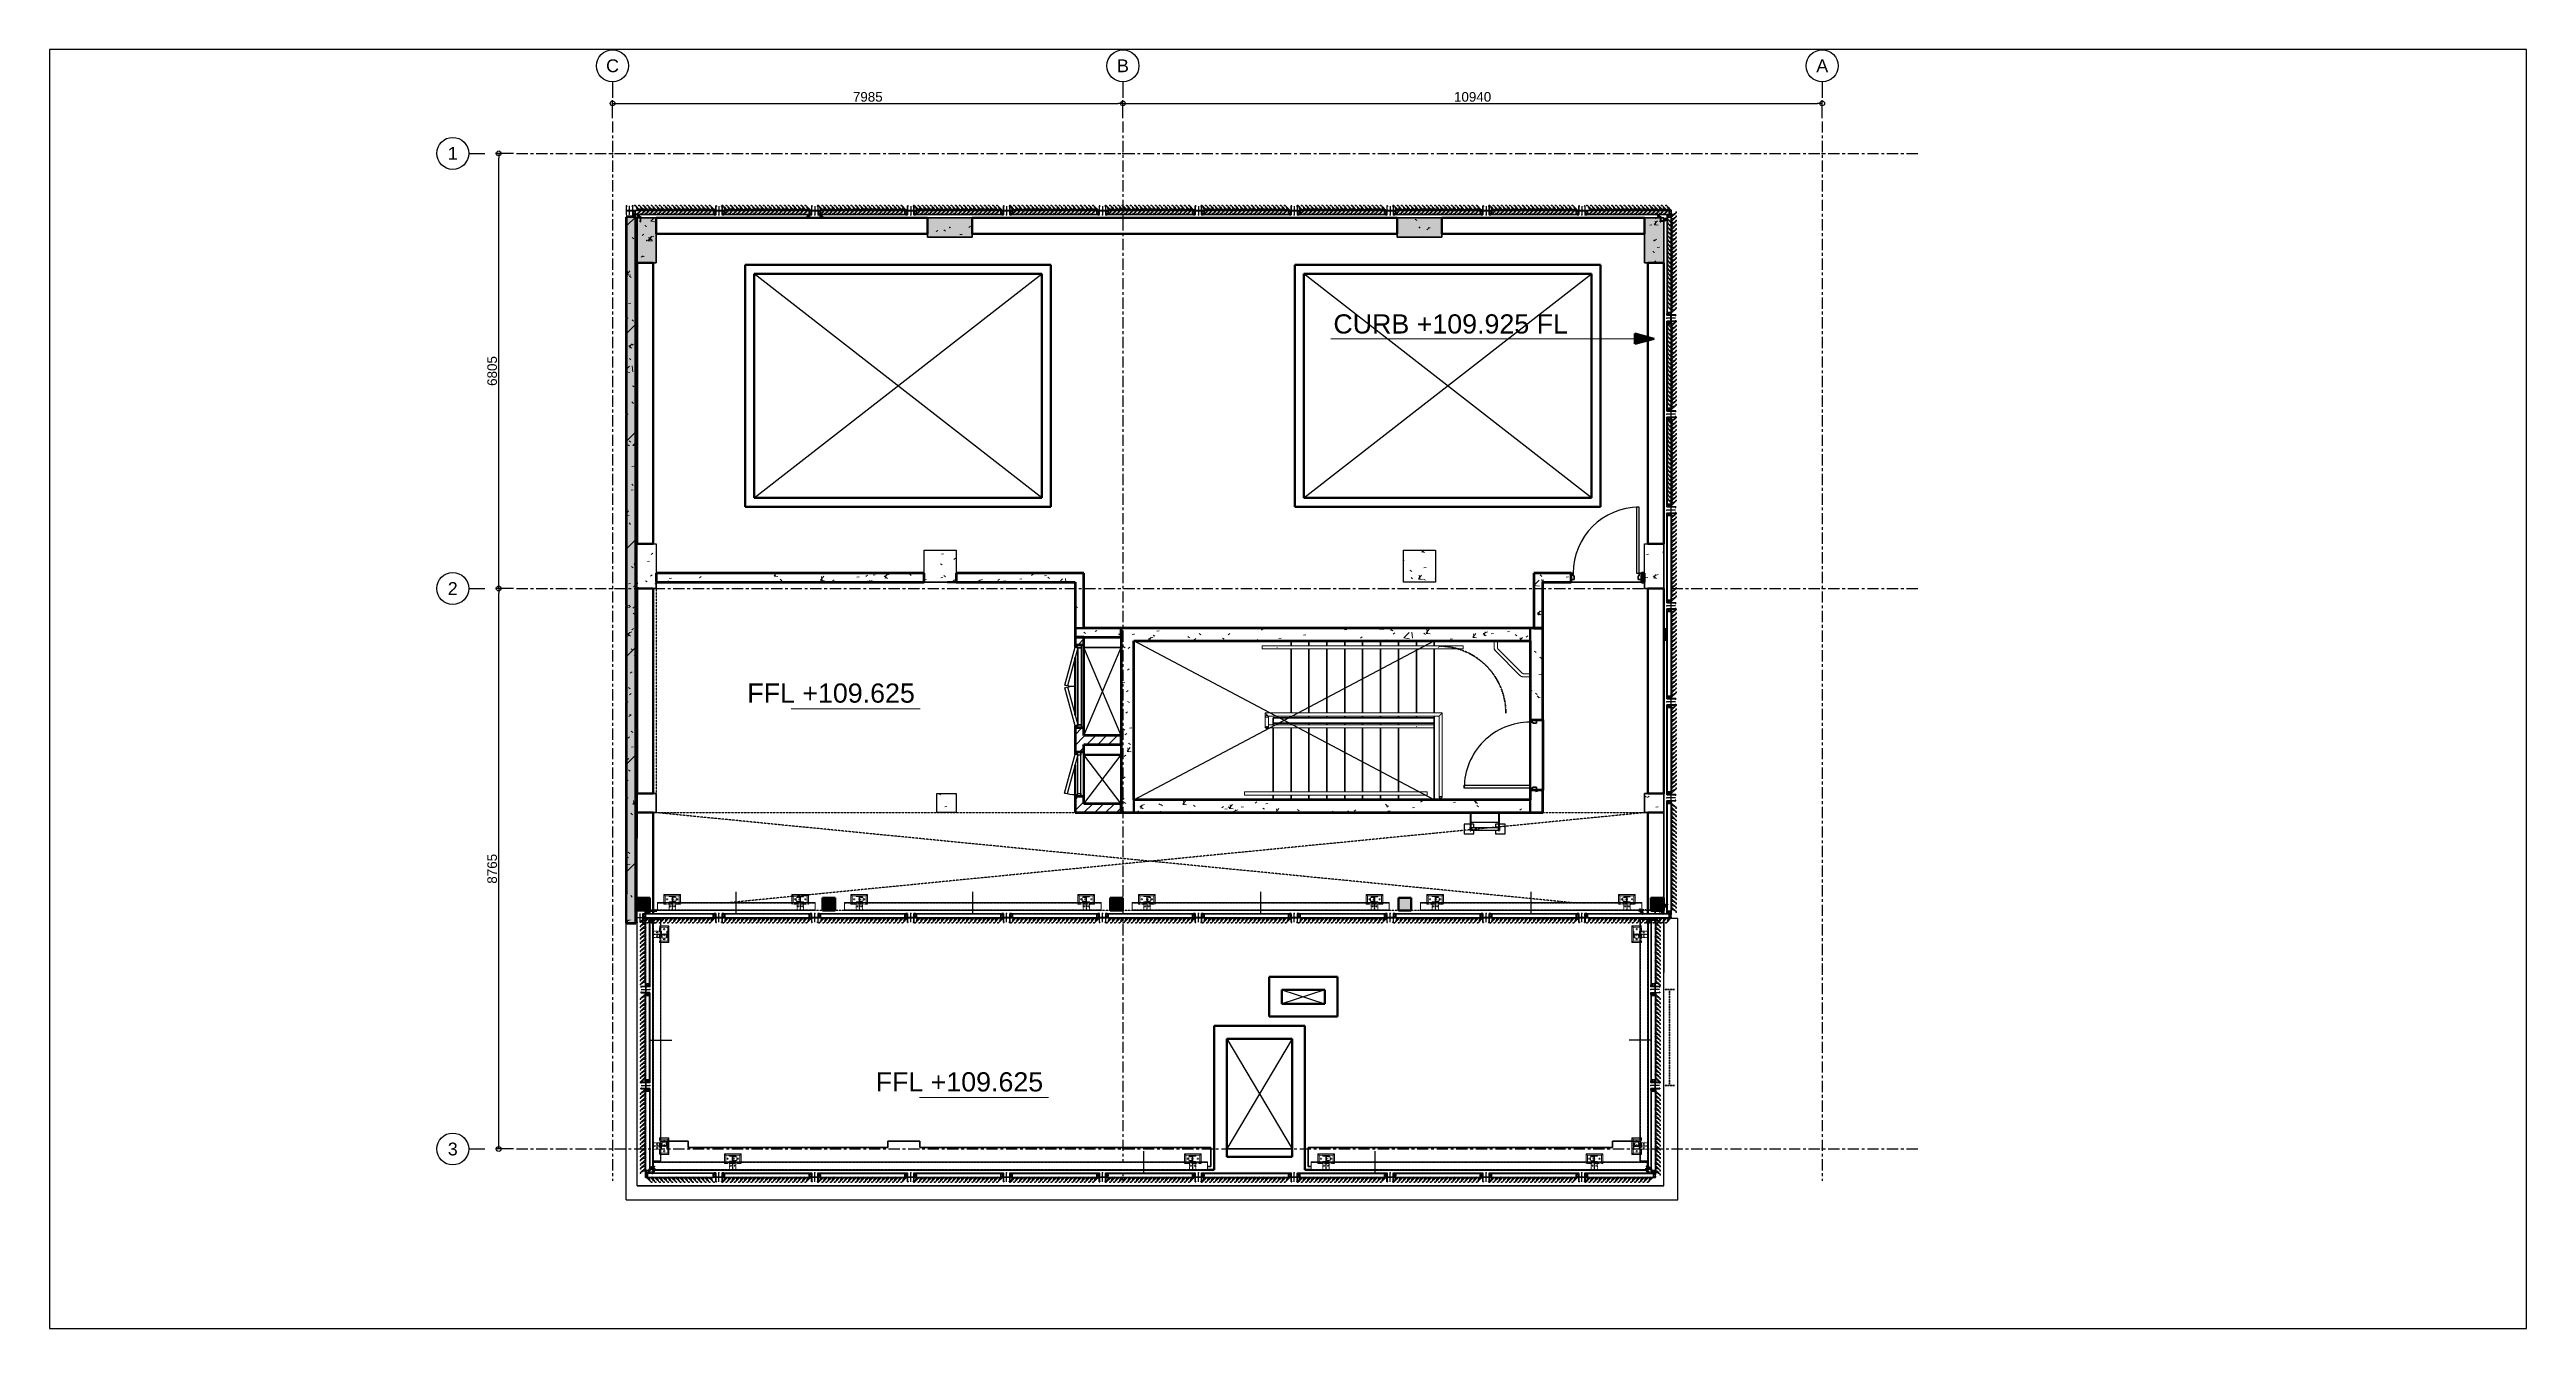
# Model space of a CAD drawing. Header units: millimetres. Extents: x -1379 to 1385823, y -4884429 to 548763.
# Drawn here: x 393796 to 432546, y -2347541 to -2327541 of the extents above; entities that cross this region are included whole.
import ezdxf
from ezdxf.enums import TextEntityAlignment as Align
from ezdxf.xclip import XClip

# ---------------------------------------------------------------- set-up
doc = ezdxf.new("R2010")
doc.units = ezdxf.units.MM
doc.header["$XCLIPFRAME"] = 0
doc.set_wipeout_variables(frame=1)
for name, pattern in [('CENTER', [50.8, 31.75, -6.35, 6.35, -6.35]), ('DPA_Hidden 100', [6, 4, -2]), ('DPA_Hidden 250', [3, 2, -1]), ('DPA_Overhead 100', [2.75, 1.75, -1]), ('HIDDEN', [0.375, 0.25, -0.125]), ('TA_GL_000.70000', [1.925, 0.7, -0.175, 0.175, -0.175, 0.7]), ('XKITLINE00', [0]), ('XKITLINE02', [4, 2, -2])]:
    doc.linetypes.add(name, pattern=pattern)
for name, color, linetype in [('000 - 0_SYM_DWG_GRID-BUBBLE_MAIN_COLOR_6', 7, 'Continuous'), ('000 - 0_SYM_DWG_GRIDLINE_MAIN_COLOR_251', 7, 'Continuous'), ('000 - 0_SYM_DWG_LEVEL_MAIN_COLOR_2', 7, 'Continuous'), ('000 - 0_SYM_DWG_LEVEL_TEXT', 7, 'Continuous'), ('000 - 0_SYM_DWG_SLOPE-SYM_TEXT_COLOR_3', 7, 'Continuous'), ('000 - CONCRETE_COL_CUT_COLOR_5', 7, 'Continuous'), ('000 - CONCRETE_COL_HATCH_', 7, 'Continuous'), ('000 - CONCRETE_EX_BUILDING_MAIN_COLOR_1', 7, 'Continuous'), ('000 - CONCRETE_PRECAST_CUT_COLOR_4', 7, 'Continuous'), ('000 - CONCRETE_PRECAST_HATCH_', 7, 'Continuous'), ('000 - CONCRETE_PRECAST_MAIN_COLOR_4', 7, 'Continuous'), ('000 - CONCRETE_PRECAST_WIPEOUT_', 7, 'Continuous'), ('000 - CONCRETE_WALL_HATCH_', 7, 'Continuous'), ('000 - D I M', 7, 'Continuous'), ('000 - EXISTING_COLUMN_CUT_COLOR_5', 7, 'Continuous'), ('000 - EXISTING_PRECAST_CUT_COLOR_4', 7, 'Continuous'), ('000 - EXISTING_STEEL-STRUCTURE_CUT_COLOR_3', 7, 'Continuous'), ('000 - EXISTING_STEEL-STRUCTURE_CUT_COLOR_4', 7, 'Continuous'), ('000 - EXISTING_STEEL-STRUCTURE_HATCH_', 7, 'Continuous'), ('000 - EXISTING_STEEL-STRUCTURE_HIDDEN_', 7, 'HIDDEN'), ('000 - EXISTING_STEEL-STRUCTURE_MAIN_COLOR_1', 7, 'Continuous'), ('000 - EXISTING_STEEL-STRUCTURE_MAIN_COLOR_2', 7, 'Continuous'), ('000 - EXISTING_STEEL-STRUCTURE_MAIN_COLOR_3', 7, 'Continuous'), ('000 - EXISTING_STEEL-STRUCTURE_WIPEOUT_', 7, 'Continuous'), ('000 - GRID', 7, 'CENTER'), ('000 - STRUCTURE_STEEL_ACCESORIES_MAIN_COLOR_2', 7, 'Continuous'), ('000 - STRUCTURE_STEEL_ACCESORIES_WIPEOUT_', 7, 'Continuous'), ('010 - ASPG_ACCESSORIES_HATCH_', 7, 'Continuous'), ('010 - ASPG_ACCESSORIES_MAIN_COLOR_1', 7, 'Continuous'), ('010 - ASPG_ACCESSORIES_SUB_COLOR_1', 7, 'Continuous'), ('010 - ASPG_ACCESSORIES_SUB_COLOR_2', 7, 'Continuous'), ('010 - ASPG_ACCESSORIES_SYMBOL_', 7, 'Continuous'), ('010 - ASPG_ACCESSORIES_WIPEOUT_', 7, 'Continuous'), ('010 - ASPG_EXTR_DEF_SUB', 7, 'Continuous'), ('010 - ASPG_EXTR_MAIN_COLOR_1', 7, 'Continuous'), ('010 - ASPG_EXTR_MAIN_COLOR_2', 7, 'Continuous'), ('010 - ASPG_FASTERN_DEF_SUB', 7, 'Continuous'), ('010 - ASPG_FASTERN_HIDDEN_', 7, 'Continuous'), ('010 - ASPG_FASTERN_MAIN_COLOR_1', 7, 'Continuous'), ('010 - ASPG_FASTERN_SUB_COLOR_2', 7, 'Continuous'), ('010 - ASPG_FASTERN_SUB_COLOR_3', 7, 'Continuous'), ('010 - ASPG_FRAMING_CUT_COLOR_1', 7, 'Continuous'), ('010 - ASPG_FRAMING_CUT_COLOR_4', 7, 'Continuous'), ('010 - ASPG_FRAMING_DEF_SUB', 7, 'Continuous'), ('010 - ASPG_FRAMING_HATCH_', 7, 'Continuous'), ('010 - ASPG_FRAMING_MAIN_COLOR_1', 7, 'Continuous'), ('010 - ASPG_FRAMING_MAIN_COLOR_2', 7, 'Continuous'), ('010 - ASPG_FRAMING_SUB_COLOR_1', 7, 'Continuous'), ('010 - ASPG_FRAMING_SUB_COLOR_2', 7, 'Continuous'), ('010 - ASPG_FRAMING_WIPEOUT_', 7, 'Continuous'), ('BOLT & SCREW', 7, 'Continuous'), ('Center Line', 7, 'CENTER')]:
    doc.layers.add(name, color=color, linetype=linetype)
doc.layers.add('000 - EXISTING_STEEL-STRUCTURE_DEF_SUB', color=7, linetype='Continuous', plot=False)
for name, color, linetype, lineweight in [('12-GRID', 7, 'CENTER', 13), ('_ _ A-DETL-OPENING', 7, 'Continuous', 25), ('A-COLS-E', 7, 'Continuous', 35), ('A-DETL', 7, 'Continuous', 70), ('A-DETL-GENF', 7, 'Continuous', 35), ('A-DETL-HDLN', 7, 'DPA_Hidden 100', 35), ('A-DETL-MEDM', 7, 'Continuous', 50), ('A-DOOR-E', 7, 'Continuous', 35), ('A-FLOR-E', 7, 'Continuous', 35), ('A-FLOR-HRAL', 7, 'Continuous', 35), ('A-FLOR-OVHD', 7, 'DPA_Overhead 100', 25), ('A-GENM', 7, 'Continuous', 35), ('A-WALL', 7, 'Continuous', 70), ('A-WALL-PATT', 7, 'Continuous', 70), ('G-ANNO-SPOR', 7, 'Continuous', 9), ('S-STRS-E', 7, 'Continuous', 35), ('SCREW', 7, 'Continuous', 5), ('WALL-E', 7, 'Continuous', 50)]:
    doc.layers.add(name, color=color, linetype=linetype, lineweight=lineweight)
doc.styles.add('ARIAL', font='arial.ttf')
doc.styles.add('Arial_1', font='arial.ttf', dxfattribs={"height": 125})
doc.styles.add('Arial_2', font='arial.ttf', dxfattribs={"height": 3})
doc.styles.add('FAMELINE_FOR_CKST', font='arial.ttf')
doc.styles.add('TA', font='', dxfattribs={"height": 4.5})
doc.styles.get('TA').set_extended_font_data('Cordia New')
doc.dimstyles.new('FAMELINE-CKST_C-C', dxfattribs={"dimtxt": 0.3, "dimasz": 0.15, "dimexe": 0.1, "dimexo": 0.1, "dimgap": 0.05, "dimtad": 1, "dimzin": 0, "dimdsep": 46, "dimtxsty": 'FAMELINE_FOR_CKST', "dimblk": 'ORIGIN', "dimblk1": 'ORIGIN', "dimblk2": 'ORIGIN', "dimsah": 1, "dimcen": 0.1, "dimdle": 0.1, "dimclrd": 7, "dimclre": 7, "dimclrt": 7, "dimadec": 0, "dimazin": 0, "dimtfac": 1, "dimtix": 1, "dimtmove": 2, "dimatfit": 3, "dimfxl": 1, "dimtolj": 1, "dimtzin": 0, "dimlwd": -1, "dimlwe": -1, "dimarcsym": 0})
pattern_1 = [(270, (1257419.24324, -520041.6224), (0.65495992507, -1.1344238721), [0.7562825814, -1.5125651628]), (30, (1257419.24324, -520041.6224), (0.65495992936, 1.1344238696), [0.7562825814, -1.5125651628]), (330, (1257419.24324, -520041.6224), (1.30991985442, -2.48e-09), [-1.5125651628, 0.7562825814])]
pattern_2 = [(315, (1257419.4929, -520021.6224), (1.3369313545, 1.3369313545), []), (45, (1257419.4929, -520021.6224), (-1.3369313545, 1.3369313545), [])]
pattern_3 = [(270, (1257419.4425, -520043.9224), (0.65495992507, -1.1344238721), [0.7562825814, -1.5125651628]), (30, (1257419.4425, -520043.9224), (0.65495992936, 1.1344238696), [0.7562825814, -1.5125651628]), (330, (1257419.4425, -520043.9224), (1.30991985442, -2.48e-09), [-1.5125651628, 0.7562825814])]
pattern_4 = [(315, (1257419.1929, -520023.9224), (1.3369313545, 1.3369313545), []), (45, (1257419.1929, -520023.9224), (-1.3369313545, 1.3369313545), [])]
pattern_5 = [(270, (1257419.24324, -519991.6224), (0.65495992507, -1.1344238721), [0.7562825814, -1.5125651628]), (30, (1257419.24324, -519991.6224), (0.65495992936, 1.1344238696), [0.7562825814, -1.5125651628]), (330, (1257419.24324, -519991.6224), (1.30991985442, -2.48e-09), [-1.5125651628, 0.7562825814])]
pattern_6 = [(315, (1257419.4929, -519971.6224), (1.3369313545, 1.3369313545), []), (45, (1257419.4929, -519971.6224), (-1.3369313545, 1.3369313545), [])]
pattern_7 = [(270, (1257419.4425, -519993.9224), (0.65495992507, -1.1344238721), [0.7562825814, -1.5125651628]), (30, (1257419.4425, -519993.9224), (0.65495992936, 1.1344238696), [0.7562825814, -1.5125651628]), (330, (1257419.4425, -519993.9224), (1.30991985442, -2.48e-09), [-1.5125651628, 0.7562825814])]
pattern_8 = [(315, (1257419.1929, -519973.9224), (1.3369313545, 1.3369313545), []), (45, (1257419.1929, -519973.9224), (-1.3369313545, 1.3369313545), [])]
pattern_9 = [(45, (0, -0.0012), (-0.6735192, 0.6735192), []), (45, (0.449, -0.0012), (-0.6735192, 0.6735192), [])]
pattern_10 = [(50, (-216781.46, 2306690.5), (728.7365, -63.75582), [76.2, -838.2]), (355, (-216781.5, 2306690.5), (-140.97162, 764.2276), [60.96, -670.56]), (100.451, (-216720.74, 2306685.2), (587.77, 700.46675), [64.76, -712.36]), (46.184, (-216781.5, 2306893.7), (1084.31624, -168.17096), [114.3, -1257.3]), (96.636, (-216691.1, 2306879.7), (949.6099, 989.70985), [97.14, -1068.54]), (351.184, (-216781.5, 2306893.7), (949.62055, 989.70115), [91.44, -1005.84]), (21, (-216679.86, 2306842.9), (606.45787, -409.06057), [76.2, -838.2]), (326, (-216679.9, 2306842.9), (247.20834, 736.75292), [60.96, -670.56]), (71.451, (-216629.3, 2306808.8), (853.66825, 327.68547), [64.76, -712.36]), (37.5, (-216781.46, 2306690.48), (12.354693, 338.22012), [33.528, -628.904, 33.528, -647.192, -673.1]), (37.5, (-216781.46, 2306690.48), (12.354693, 338.22012), [-1343.152, 33.528, -639.572]), (7.5, (-216781.46, 2306690.48), (267.278874, 400.722127), [33.528, -354.584, 33.528, -613.664, -256.54]), (7.5, (-216781.46, 2306690.48), (267.278874, 400.722127), [-1035.304, 33.528, -223.012]), (327.5, (-217008.03, 2306690.48), (542.36333, -22.915345), [33.528, -220.472, 33.528, -758.952, -1051.56]), (327.5, (-217008.03, 2306690.48), (542.36333, -22.915345), [-1046.48, 33.528, -1018.032]), (317.5, (-217109.63, 2306690.5), (592.51696, 101.70711), [33.528, -296.672, 33.528, -492.76, -746.76]), (317.5, (-217109.63, 2306690.5), (592.51696, 101.70711), [-856.488, 33.528, -713.232])]
pattern_11 = [(45, (-216781.46, 2306690.48), (-84.852814, 84.852814), [])]
pattern_12 = [(50, (0, -2e-14), (3.5863, -0.31376), [0.375, -4.125]), (355, (0, -2e-14), (-0.69376, 3.76096), [0.3, -3.3]), (100.4514, (0.299, -0.026), (2.89254, 3.4472), [0.3187, -3.50571]), (46.1842, (0, 1), (5.3362, -0.8276), [0.5625, -6.1875]), (96.6356, (0.4447, 0.931), (4.67331, 4.8706), [0.47805, -5.25857]), (351.184, (0, 1), (4.6733, 4.8706), [0.45, -4.95]), (21, (0.5, 0.75), (2.984535, -2.013094), [0.375, -4.125]), (326, (0.5, 0.75), (1.21658, 3.62575), [0.3, -3.3]), (71.4514, (0.7487, 0.5822), (4.20111, 1.612656), [0.3187, -3.50571]), (37.5, (0, -2e-14), (0.060799, 1.664469), [0, -3.26, 0, -3.35, 0, -3.3125]), (7.5, (0, -2e-14), (1.315348, 1.972059), [0, -1.91, 0, -3.185, 0, -1.2625]), (327.5, (-1.115, -2e-14), (2.669112, -0.112774), [0, -1.25, 0, -3.9, 0, -5.175]), (317.5, (-1.615, -2e-14), (2.91593, 0.500525), [0, -1.625, 0, -2.59, 0, -3.675])]
pattern_13 = [(315, (-106132.5601, -14494238.6785), (1.01027881362, 1.01027881362), []), (315, (-106132.5601, -14494239.352), (1.01027881362, 1.01027881362), [])]
pattern_14 = [(45, (68845973.911, -106253.634), (-4.0411152545, 4.0411152545), []), (45, (68845976.6053, -106253.634), (-4.0411152545, 4.0411152545), [])]
pattern_15 = [(315, (-106132.4893, -14494238.6785), (1.01027881362, 1.01027881362), []), (315, (-106132.4893, -14494239.352), (1.01027881362, 1.01027881362), [])]

# ---------------------------------------------------------------- blocks, each defined once
blk = doc.blocks.new('*U3527')
at = {"layer": '12-GRID', "color": 7, "linetype": 'CENTER'}
for p, q in [((0, -6), (0, 2)), ((-4, -2), (4, -2))]:
    blk.add_line(p, q, dxfattribs=at)
at = {"layer": 'BOLT & SCREW', "color": 7}
for p, q in [((-1, -2), (-2, -2)), ((-1, -2), (-2, -2)), ((0, -2), (-1, -2)), ((0, -2), (-1, -2)), ((0, -1), (0, 0)), ((0, -1), (0, 0)), ((0, -2), (0, -1)), ((0, -2), (0, -1)), ((0, -2), (1, -2)), ((0, -3), (0, -2)), ((0, -2), (0, -3)), ((0, -2), (1, -2)), ((0, -3), (0, -4)), ((0, -3), (0, -4)), ((1, -2), (2, -2)), ((1, -2), (2, -2))]:
    blk.add_line(p, q, dxfattribs=at)
for points in [[(-2, -2), (-1, -2, 0.414214), (0, -1), (0, 0), (0, 0), (0, -1, 0.414214), (1, -2), (2, -2), (2, -2), (1, -2, 0.414214), (0, -3), (0, -4), (0, -4), (0, -3, 0.414214), (-1, -2), (-2, -2)], [(0, -2, -0.414214), (0, -2), (1, -2), (1, -2), (0, -2, -0.414214), (0, -2), (0, -1), (0, -1), (0, -2, -0.414214), (0, -2), (-1, -2), (-1, -2), (0, -2, -0.414214), (0, -2), (0, -3), (0, -3)]]:
    blk.add_lwpolyline(points, format="xyb", close=True, dxfattribs=at)
blk.add_circle((0, -2), 3.5, dxfattribs=at)
blk = doc.blocks.new('000_ASPG_TYP_FILES_20260218-010703_FRAME_EXTR_')
at = {"layer": '010 - ASPG_FRAMING_HATCH_'}
h = blk.add_hatch(dxfattribs=at)
h.set_pattern_fill('ANSI32', scale=0.1, angle=180)
edge = h.paths.add_edge_path()
edge.add_line((2, 16), (2, 2))
edge.add_line((2, 2), (40, 2))
edge.add_arc((40, 2), 0.3, 0, 90, ccw=False)
edge.add_line((40, 2), (40, 0))
edge.add_arc((40, 0), 0.3, -90, 0, ccw=False)
edge.add_line((40, 0), (0, 0))
edge.add_arc((0, 0), 0.3, 180, 270, ccw=False)
edge.add_line((0, 0), (0, 18))
edge.add_arc((0, 18), 0.3, 90, 180, ccw=False)
edge.add_line((0, 18), (23, 18))
edge.add_arc((23, 19), 0.5, 270, 380.2095)
edge.add_arc((26, 20), 3.35, 182.0638, 200.2095, ccw=False)
edge.add_arc((24, 20), 0.76, 2.0638, 182.0638, ccw=False)
edge.add_arc((26, 20), 1.83, 182.0638, 447.9362)
edge.add_arc((26, 22), 0.76, 87.9362, 267.9362, ccw=False)
edge.add_arc((26, 20), 3.35, 69.7905, 87.9362, ccw=False)
edge.add_arc((27, 23), 0.5, 249.7905, 360)
edge.add_line((28, 23), (28, 27))
edge.add_line((28, 27), (28, 27))
edge.add_line((28, 27), (28, 28))
edge.add_line((28, 28), (28, 39))
edge.add_line((28, 39), (28, 39))
edge.add_line((28, 39), (28, 40))
edge.add_line((28, 40), (28, 43))
edge.add_arc((27, 43), 0.5, 0, 110.2095)
edge.add_arc((26, 46), 3.35, 272.0638, 290.2095, ccw=False)
edge.add_arc((26, 44), 0.76, 92.0638, 272.0638, ccw=False)
edge.add_arc((26, 46), 1.83, 272.0638, 537.9362)
edge.add_arc((24, 47), 0.76, 177.9362, 357.9362, ccw=False)
edge.add_arc((26, 46), 3.35, 159.7905, 177.9362, ccw=False)
edge.add_arc((23, 48), 0.5, 339.7905, 450)
edge.add_line((23, 48), (0, 48))
edge.add_arc((0, 49), 0.3, 180, 270, ccw=False)
edge.add_line((0, 49), (0, 60))
edge.add_arc((0, 60), 0.3, 90, 180, ccw=False)
edge.add_line((0, 60), (5, 60))
edge.add_line((5, 60), (5, 65))
edge.add_arc((5, 65), 0.3, 90, 180, ccw=False)
edge.add_line((5, 65), (30, 65))
edge.add_line((30, 65), (30, 64))
edge.add_arc((30, 64), 0.3, -90, 0, ccw=False)
edge.add_line((30, 63), (7, 63))
edge.add_arc((7, 63), 0.3, 90, 180)
edge.add_line((7, 63), (7, 58))
edge.add_line((7, 58), (2, 58))
edge.add_arc((2, 58), 0.3, 90, 180)
edge.add_line((2, 58), (2, 51))
edge.add_arc((2, 51), 0.3, 180, 270)
edge.add_line((2, 50), (30, 50))
edge.add_arc((30, 50), 0.3, 0, 90, ccw=False)
edge.add_line((30, 50), (30, 27))
edge.add_line((30, 27), (30, 16))
edge.add_arc((30, 16), 0.3, -90, 0, ccw=False)
edge.add_line((30, 16), (2, 16))
at = {"layer": '010 - ASPG_FRAMING_CUT_COLOR_4', "color": 7}
blk.add_lwpolyline([(2, 16), (2, 2), (40, 2, -0.414214), (40, 2), (40, 0, -0.414214), (40, 0), (0, 0, -0.414214), (0, 0), (0, 18, -0.414214), (0, 18), (23, 18, 0.52173), (23, 19, -0.079342), (23, 20, -1), (24, 20, 2.296346), (26, 22, -1), (26, 23, -0.079342), (27, 23, 0.52173), (28, 23), (28, 27), (28, 27), (28, 28), (28, 39), (28, 39), (28, 40), (28, 43, 0.52173), (27, 43, -0.079342), (26, 43, -1), (26, 45, 2.296346), (24, 47, -1), (23, 47, -0.079342), (23, 48, 0.52173), (23, 48), (0, 48, -0.414214), (0, 49), (0, 60, -0.414214), (0, 60), (5, 60), (5, 65, -0.414214), (5, 65), (30, 65), (30, 64, -0.414214), (30, 63), (7, 63, 0.414214), (7, 63), (7, 58), (2, 58, 0.414214), (2, 58), (2, 51, 0.414214), (2, 50), (30, 50, -0.414214), (30, 50), (30, 27), (30, 16, -0.414214), (30, 16)], format="xyb", close=True, dxfattribs=at)
at = {"color": 7}
for p in [(26, 48), (26, 22)]:
    blk.add_blockref('*U3527', p, dxfattribs=at)
blk = doc.blocks.new('*U3140')
at = {"layer": '010 - ASPG_FRAMING_HATCH_', "transparency": 33554585}
h = blk.add_hatch(dxfattribs=at)
h.set_pattern_fill('ANSI32', scale=0.25)
edge = h.paths.add_edge_path()
edge.add_line((2, -50), (2, -75))
edge.add_line((2, -75), (0, -75))
edge.add_line((0, -75), (0, -49))
edge.add_arc((1, -49), 1, 90, 180, ccw=False)
edge.add_line((1, -48), (63, -48))
edge.add_arc((63, -47), 1, 270, 360)
edge.add_line((64, -47), (64, 47))
edge.add_arc((63, 47), 1, 0, 90)
edge.add_line((63, 48), (1, 48))
edge.add_arc((1, 49), 1, 180, 270, ccw=False)
edge.add_line((0, 49), (0, 75))
edge.add_line((0, 75), (2, 75))
edge.add_line((2, 75), (2, 50))
edge.add_line((2, 50), (141, 50))
edge.add_line((141, 50), (141, 41))
edge.add_arc((140, 41), 1, 270, 360, ccw=False)
edge.add_line((140, 40), (132, 40))
edge.add_arc((132, 41), 1, 180, 270, ccw=False)
edge.add_line((131, 41), (131, 47))
edge.add_arc((130, 47), 1, 0, 90)
edge.add_line((130, 48), (67, 48))
edge.add_arc((67, 47), 1, 90, 180)
edge.add_line((66, 47), (66, -47))
edge.add_arc((67, -47), 1, 180, 270)
edge.add_line((67, -48), (130, -48))
edge.add_arc((130, -47), 1, 270, 360)
edge.add_line((131, -47), (131, -41))
edge.add_arc((132, -41), 1, 90, 180, ccw=False)
edge.add_line((132, -40), (140, -40))
edge.add_arc((140, -41), 1, 0, 90, ccw=False)
edge.add_line((141, -41), (141, -50))
edge.add_line((141, -50), (2, -50))
h.paths.add_polyline_path([(139, 48), (139, 42), (133, 42), (133, 48)], flags=16)
h.paths.add_polyline_path([(139, -48), (139, -42), (133, -42), (133, -48)], flags=16)
at = {"layer": '010 - ASPG_FRAMING_HATCH_'}
h = blk.add_hatch(dxfattribs=at)
h.set_pattern_fill('ANSI37', scale=0.595498, angle=-90)
h.set_pattern_definition(pattern_4)
edge = h.paths.add_edge_path()
edge.add_ellipse((12, 55), major_axis=(0, -5), ratio=0.644482, start_angle=180, end_angle=360, ccw=False)
edge.add_line((12, 60), (2, 60))
edge.add_arc((-8, 55), 11.1, -26.7963, 26.7963, ccw=False)
edge.add_line((2, 50), (12, 50))
h = blk.add_hatch(dxfattribs=at)
h.set_pattern_fill('HONEY', scale=0.238199, angle=-90)
h.set_pattern_definition(pattern_3)
edge = h.paths.add_edge_path()
edge.add_ellipse((12, 55), major_axis=(0, -5), ratio=0.644482, start_angle=0, end_angle=360, ccw=False)
h = blk.add_hatch(dxfattribs=at)
h.set_pattern_fill('HONEY', scale=0.238199, angle=-90)
h.set_pattern_definition(pattern_1)
edge = h.paths.add_edge_path()
edge.add_ellipse((58, 55), major_axis=(0, -5), ratio=0.644482, start_angle=0, end_angle=360)
h = blk.add_hatch(dxfattribs=at)
h.set_pattern_fill('ANSI37', scale=0.595498, angle=-90)
h.set_pattern_definition(pattern_2)
edge = h.paths.add_edge_path()
edge.add_ellipse((58, 55), major_axis=(0, -5), ratio=0.644482, start_angle=0, end_angle=180)
edge.add_line((58, 60), (62, 60))
edge.add_arc((62, 60), 0.3, -90, 0)
edge.add_line((62, 60), (62, 61))
edge.add_line((62, 61), (62, 62))
edge.add_line((62, 62), (62, 62))
edge.add_line((62, 62), (62, 63))
edge.add_line((62, 63), (62, 63))
edge.add_line((62, 63), (62, 64))
edge.add_line((62, 64), (62, 64))
edge.add_line((62, 64), (62, 65))
edge.add_line((62, 65), (63, 65))
edge.add_line((63, 65), (64, 66))
edge.add_line((64, 66), (64, 65))
edge.add_line((64, 65), (65, 66))
edge.add_line((65, 66), (65, 65))
edge.add_line((65, 65), (66, 66))
edge.add_line((66, 66), (66, 65))
edge.add_line((66, 65), (67, 65))
edge.add_arc((67, 65), 0.3, -90, 0)
edge.add_line((67, 65), (67, 60))
edge.add_arc((77, 55), 11.1, 153.2037, 206.7963)
edge.add_line((67, 50), (58, 50))
h = blk.add_hatch(dxfattribs=at)
h.set_pattern_fill('ANSI37', scale=0.595498, angle=-90)
h.set_pattern_definition(pattern_4)
edge = h.paths.add_edge_path()
edge.add_ellipse((12, -55), major_axis=(0, 5), ratio=0.644482, start_angle=0, end_angle=180)
edge.add_line((12, -60), (2, -60))
edge.add_arc((-8, -55), 11.1, 333.2037, 386.7963)
edge.add_line((2, -50), (12, -50))
h = blk.add_hatch(dxfattribs=at)
h.set_pattern_fill('HONEY', scale=0.238199, angle=-90)
h.set_pattern_definition(pattern_3)
edge = h.paths.add_edge_path()
edge.add_ellipse((12, -55), major_axis=(0, 5), ratio=0.644482, start_angle=0, end_angle=360)
h = blk.add_hatch(dxfattribs=at)
h.set_pattern_fill('HONEY', scale=0.238199, angle=-90)
h.set_pattern_definition(pattern_1)
edge = h.paths.add_edge_path()
edge.add_ellipse((58, -55), major_axis=(0, 5), ratio=0.644482, start_angle=0, end_angle=360, ccw=False)
h = blk.add_hatch(dxfattribs=at)
h.set_pattern_fill('ANSI37', scale=0.595498, angle=-90)
h.set_pattern_definition(pattern_2)
edge = h.paths.add_edge_path()
edge.add_ellipse((58, -55), major_axis=(0, 5), ratio=0.644482, start_angle=180, end_angle=360, ccw=False)
edge.add_line((58, -60), (62, -60))
edge.add_arc((62, -60), 0.3, 360, 450, ccw=False)
edge.add_line((62, -60), (62, -61))
edge.add_line((62, -61), (62, -62))
edge.add_line((62, -62), (62, -62))
edge.add_line((62, -62), (62, -63))
edge.add_line((62, -63), (62, -63))
edge.add_line((62, -63), (62, -64))
edge.add_line((62, -64), (62, -64))
edge.add_line((62, -64), (62, -65))
edge.add_line((62, -65), (63, -65))
edge.add_line((63, -65), (64, -66))
edge.add_line((64, -66), (64, -65))
edge.add_line((64, -65), (65, -66))
edge.add_line((65, -66), (65, -65))
edge.add_line((65, -65), (66, -66))
edge.add_line((66, -66), (66, -65))
edge.add_line((66, -65), (67, -65))
edge.add_arc((67, -65), 0.3, 360, 450, ccw=False)
edge.add_line((67, -65), (67, -60))
edge.add_arc((77, -55), 11.1, 153.2037, 206.7963, ccw=False)
edge.add_line((67, -50), (58, -50))
at = {"layer": '010 - ASPG_FASTERN_DEF_SUB', "color": 7}
blk.add_point((0, 0), dxfattribs=at)
at = {"layer": '010 - ASPG_FRAMING_CUT_COLOR_4', "color": 7}
blk.add_lwpolyline([(2, -50), (2, -75), (0, -75), (0, -49, -0.414214), (1, -48), (63, -48, 0.414214), (64, -47), (64, 47, 0.414214), (63, 48), (1, 48, -0.414214), (0, 49), (0, 75), (2, 75), (2, 50), (141, 50), (141, 41, -0.414214), (140, 40), (132, 40, -0.414214), (131, 41), (131, 47, 0.414214), (130, 48), (67, 48, 0.414214), (66, 47), (66, -47, 0.414214), (67, -48), (130, -48, 0.414214), (131, -47), (131, -41, -0.414214), (132, -40), (140, -40, -0.414214), (141, -41), (141, -50)], format="xyb", close=True, dxfattribs=at)
for points in [[(139, 48), (139, 42), (133, 42), (133, 48)], [(139, -48), (139, -42), (133, -42), (133, -48)]]:
    blk.add_lwpolyline(points, close=True, dxfattribs=at)
at = {"layer": '010 - ASPG_FRAMING_DEF_SUB', "color": 7, "transparency": 33554508}
blk.add_line((136, 0), (-5, 0), dxfattribs=at)
at = {"layer": '010 - ASPG_FRAMING_DEF_SUB', "color": 7, "transparency": 33554457}
for points in [[(2, 50), (15, 50), (15, 60), (2, 60)], [(54, 50), (67, 50), (67, 66), (54, 66)], [(2, -50), (15, -50), (15, -60), (2, -60)], [(54, -50), (67, -50), (67, -66), (54, -66)]]:
    blk.add_lwpolyline(points, close=True, dxfattribs=at)
at = {"layer": '010 - ASPG_FRAMING_SUB_COLOR_2', "color": 7}
for points in [[(12, 50), (2, 50, 0.238199), (2, 60), (12, 60)], [(58, 50), (67, 50, -0.238199), (67, 60), (67, 65, -0.414214), (67, 65), (66, 65), (66, 66), (65, 65), (65, 66), (64, 65), (64, 66), (63, 65), (62, 65), (62, 64), (62, 64), (62, 63), (62, 63), (62, 62), (62, 62), (62, 61), (62, 60, -0.414214), (62, 60), (58, 60)], [(12, -50), (2, -50, -0.238199), (2, -60), (12, -60)], [(58, -50), (67, -50, 0.238199), (67, -60), (67, -65, 0.414214), (67, -65), (66, -65), (66, -66), (65, -65), (65, -66), (64, -65), (64, -66), (63, -65), (62, -65), (62, -64), (62, -64), (62, -63), (62, -63), (62, -62), (62, -62), (62, -61), (62, -60, 0.414214), (62, -60), (58, -60)]]:
    blk.add_lwpolyline(points, format="xyb", dxfattribs=at)
at = {"layer": '010 - ASPG_FRAMING_SUB_COLOR_2', "color": 7, "extrusion": (0, 0, -1)}
for centre, major_axis in [((12, 55), (0, -5)), ((58, -55), (0, 5))]:
    blk.add_ellipse(centre, major_axis=major_axis, ratio=0.644482, dxfattribs=at)
at = {"layer": '010 - ASPG_FRAMING_SUB_COLOR_2', "color": 7}
for centre, major_axis in [((58, 55), (0, -5)), ((12, -55), (0, 5))]:
    blk.add_ellipse(centre, major_axis=major_axis, ratio=0.644482, dxfattribs=at)
blk = doc.blocks.new('PZG35-9D5')
at = {"layer": 'Center Line', "color": 7}
blk.add_line((0, 4), (0, -11), dxfattribs=at)
at = {"layer": 'SCREW', "color": 7}
for p, q in [((-1, 0), (-1, -1)), ((1, 0), (1, -1)), ((-2, -1), (-1, -2)), ((-2, -1), (-1, -1)), ((-2, -1), (2, -1)), ((-2, -3), (2, -2)), ((-2, -3), (-1, -2)), ((-2, -3), (-1, -3)), ((-2, -4), (-1, -4)), ((-2, -4), (-1, -4)), ((-2, -4), (-1, -4)), ((-1, -1), (1, -1)), ((-1, -2), (1, -1)), ((-1, -2), (-1, -2)), ((-1, -2), (1, -2)), ((-1, -3), (-1, -4)), ((-1, -3), (1, -3)), ((-1, -4), (-1, -8)), ((-1, -4), (-1, -4)), ((-1, -4), (-1, -4)), ((0, -10), (-1, -8)), ((0, -10), (1, -8)), ((1, -1), (1, -2)), ((2, -1), (1, -1)), ((2, -1), (1, -1)), ((2, -2), (1, -2)), ((2, -2), (1, -3)), ((1, -3), (1, -3)), ((1, -3), (1, -3)), ((2, -4), (1, -3)), ((1, -4), (1, -4)), ((1, -4), (2, -4)), ((1, -4), (1, -4)), ((1, -5), (1, -4)), ((2, -5), (1, -4)), ((2, -4), (1, -4)), ((1, -5), (1, -8)), ((1, -5), (2, -5)), ((1, -5), (1, -5)), ((2, -5), (1, -5))]:
    blk.add_line(p, q, dxfattribs=at)
blk.add_lwpolyline([(0, -10), (1, -5), (1, -4, 0.417657), (0, -3, 0.108102), (-1, -4), (-1, -5)], format="xyb", dxfattribs=at)
blk = doc.blocks.new('*U3136')
at = {"layer": 'SCREW', "color": 7}
blk.add_lwpolyline([(3, 2, 0.09906), (1, 3), (1, 2), (-1, 2), (-1, 3, 0.09906), (-3, 2, 0.266588), (-4, 1), (-4, 0, 0.414214), (-3, 0), (3, 0, 0.414214), (3, 0), (3, 1, 0.266588)], format="xyb", close=True, dxfattribs=at)
blk.add_blockref('PZG35-9D5', (0, 0), dxfattribs=at)
blk = doc.blocks.new('*U3141')
at = {"color": 7}
blk.add_point((0, 0), dxfattribs=at)
at = {"layer": '010 - ASPG_ACCESSORIES_MAIN_COLOR_1', "color": 7}
blk.add_lwpolyline([(-40, -1, 0.414214), (-40, -1), (-40, -7, 0.57735), (-40, -8), (-37, -6, 0.767327), (-37, -5), (-38, -5, -0.414214), (-38, -5), (-38, -3, -0.414214), (-38, -3), (-32, -3, -0.388879), (-32, -3), (-32, -4, 0.388879), (-31, -5), (-30, -5, 0.414214), (-30, -4), (-30, -3, -0.414214), (-30, -3), (0, -3, -0.378969), (3, -5), (8, -43, 0.446593), (12, -45, -0.489802), (16, -49), (16, -49, -0.18248), (16, -50, -0.267949), (15, -50, 1.122115), (15, -52, 0.405004), (18, -49), (18, -49, 0.489805), (11, -43, -0.446597), (10, -42), (5, -1, 0.364176), (5, -1)], format="xyb", close=True, dxfattribs=at)
at = {"layer": '010 - ASPG_EXTR_DEF_SUB', "color": 7}
for p in [(-40, 0), (43, -77), (43, -77)]:
    blk.add_point(p, dxfattribs=at)
at = {"layer": '010 - ASPG_EXTR_MAIN_COLOR_2', "color": 7}
blk.add_lwpolyline([(11, -48), (11, -47), (12, -48), (12, -47, -0.535538), (14, -49, 0.991572), (16, -50, 1.157025), (9, -49, -0.688558), (8, -49), (-17, -22), (-32, -6), (-32, -3, 0.414312), (-33, -3), (-38, -3, 0.414116), (-38, -3), (-38, -4, 0.414214), (-38, -5), (-36, -5, -0.205895), (-36, -5), (33, -77), (43, -77, 0.668179), (43, -77), (41, -74, 0.668179), (40, -74), (40, -76), (34, -76), (12, -53, -0.558354), (12, -52, 0.766275), (12, -50, -0.438583), (11, -48)], format="xyb", close=True, dxfattribs=at)
at = {"layer": 'SCREW', "color": 7, "rotation": 180}
for p in [(-22, -2), (-8, -2)]:
    blk.add_blockref('*U3136', p, dxfattribs=at)
blk = doc.blocks.new('*U3049')
at = {"color": 7}
blk.add_wipeout([(1440, 4), (60, 4), (60, 69), (1440, 69)], dxfattribs=at).dxf.layer = '010 - ASPG_FRAMING_WIPEOUT_'
blk.add_point((60, 69), dxfattribs=at)
at = {"layer": '010 - ASPG_FRAMING_MAIN_COLOR_2', "color": 7}
blk.add_lwpolyline([(1410, 69), (90, 69), (90, 6), (1410, 6)], close=True, dxfattribs=at)
at = {"layer": '010 - ASPG_FRAMING_SUB_COLOR_2', "color": 7}
for points in [[(1440, 4), (60, 4), (60, 69), (1440, 69)], [(60, 2), (60, 4), (1440, 4), (1440, 2)]]:
    blk.add_lwpolyline(points, close=True, dxfattribs=at)
at = {"color": 7, "transparency": 33554559, "xscale": -1, "rotation": 270}
for p in [(0, 0), (1500, 0)]:
    blk.add_blockref('*U3140', p, dxfattribs=at)
at = {"color": 7, "rotation": 180}
for p in [(92, 69), (157, 69), (222, 69), (287, 69), (352, 69), (417, 69), (482, 69), (547, 69), (612, 69), (677, 69), (742, 69), (807, 69), (872, 69), (937, 69), (1002, 69), (1067, 69), (1132, 69), (1197, 69), (1262, 69), (1327, 69), (1392, 69)]:
    blk.add_blockref('*U3141', p, dxfattribs=at)
at = {"color": 7}
blk.add_blockref('000_ASPG_TYP_FILES_20260218-010703_FRAME_EXTR_', (60, 4), dxfattribs=at)
at = {"color": 7, "xscale": -1}
blk.add_blockref('000_ASPG_TYP_FILES_20260218-010703_FRAME_EXTR_', (1440, 4), dxfattribs=at)
blk = doc.blocks.new('000_ASPG_TYP_FILES_FRAMING_EXTR_BREAKLINE_TYPE_2')
at = {"layer": '010 - ASPG_FRAMING_HATCH_', "transparency": 33554585}
h = blk.add_hatch(dxfattribs=at)
h.set_pattern_fill('ANSI32', scale=0.25)
h.paths.add_polyline_path([(131, 91, 0.414214), (132, 90), (140, 90, 0.414214), (141, 91), (141, 100), (2, 100), (2, 125), (0, 125), (0, 99, 0.414214), (1, 98), (63, 98, -0.414214), (64, 97), (64, 3, -0.414214), (63, 2), (0, 2), (0, 0), (141, 0), (141, 9, 0.414214), (140, 10), (132, 10, 0.414214), (131, 9), (131, 3, -0.414214), (130, 2), (67, 2, -0.414214), (66, 3), (66, 97, -0.414214), (67, 98), (130, 98, -0.414214), (131, 97)])
h.paths.add_polyline_path([(133, 92), (133, 98), (139, 98), (139, 92)], flags=16)
h.paths.add_polyline_path([(133, 8), (139, 8), (139, 2), (133, 2)], flags=16)
at = {"layer": '010 - ASPG_FRAMING_HATCH_'}
h = blk.add_hatch(dxfattribs=at)
h.set_pattern_fill('ANSI37', scale=0.595498, angle=-90)
h.set_pattern_definition(pattern_8)
edge = h.paths.add_edge_path()
edge.add_ellipse((12, 105), major_axis=(0, -5), ratio=0.644482, start_angle=180, end_angle=360, ccw=False)
edge.add_line((12, 110), (2, 110))
edge.add_arc((-8, 105), 11.1, -26.7963, 26.7963, ccw=False)
edge.add_line((2, 100), (12, 100))
h = blk.add_hatch(dxfattribs=at)
h.set_pattern_fill('HONEY', scale=0.238199, angle=-90)
h.set_pattern_definition(pattern_7)
edge = h.paths.add_edge_path()
edge.add_ellipse((12, 105), major_axis=(0, -5), ratio=0.644482, start_angle=0, end_angle=360, ccw=False)
h = blk.add_hatch(dxfattribs=at)
h.set_pattern_fill('HONEY', scale=0.238199, angle=-90)
h.set_pattern_definition(pattern_5)
edge = h.paths.add_edge_path()
edge.add_ellipse((58, 105), major_axis=(0, -5), ratio=0.644482, start_angle=0, end_angle=360)
h = blk.add_hatch(dxfattribs=at)
h.set_pattern_fill('ANSI37', scale=0.595498, angle=-90)
h.set_pattern_definition(pattern_6)
edge = h.paths.add_edge_path()
edge.add_ellipse((58, 105), major_axis=(0, -5), ratio=0.644482, start_angle=0, end_angle=180)
edge.add_line((58, 110), (62, 110))
edge.add_arc((62, 110), 0.3, -90, 0)
edge.add_line((62, 110), (62, 111))
edge.add_line((62, 111), (62, 112))
edge.add_line((62, 112), (62, 112))
edge.add_line((62, 112), (62, 113))
edge.add_line((62, 113), (62, 113))
edge.add_line((62, 113), (62, 114))
edge.add_line((62, 114), (62, 114))
edge.add_line((62, 114), (62, 115))
edge.add_line((62, 115), (63, 115))
edge.add_line((63, 115), (64, 116))
edge.add_line((64, 116), (64, 115))
edge.add_line((64, 115), (65, 116))
edge.add_line((65, 116), (65, 115))
edge.add_line((65, 115), (66, 116))
edge.add_line((66, 116), (66, 115))
edge.add_line((66, 115), (67, 115))
edge.add_arc((67, 115), 0.3, -90, 0)
edge.add_line((67, 115), (67, 110))
edge.add_arc((77, 105), 11.1, 153.2037, 206.7963)
edge.add_line((67, 100), (58, 100))
at = {"color": 7}
blk.add_point((141, 100), dxfattribs=at)
at = {"layer": '010 - ASPG_FRAMING_CUT_COLOR_4', "color": 7}
blk.add_lwpolyline([(0, 0), (0, 2), (63, 2, 0.414214), (64, 3), (64, 97, 0.414214), (63, 98), (1, 98, -0.414214), (0, 99), (0, 125), (2, 125), (2, 100), (141, 100), (141, 91, -0.414214), (140, 90), (132, 90, -0.414214), (131, 91), (131, 97, 0.414214), (130, 98), (67, 98, 0.414214), (66, 97), (66, 3, 0.414214), (67, 2), (130, 2, 0.414214), (131, 3), (131, 9, -0.414214), (132, 10), (140, 10, -0.414214), (141, 9), (141, 0)], format="xyb", close=True, dxfattribs=at)
for points in [[(139, 98), (139, 92), (133, 92), (133, 98)], [(139, 2), (139, 8), (133, 8), (133, 2)]]:
    blk.add_lwpolyline(points, close=True, dxfattribs=at)
at = {"layer": '010 - ASPG_FRAMING_DEF_SUB', "color": 7, "transparency": 33554457}
blk.add_line((0, 50), (141, 50), dxfattribs=at)
for points in [[(2, 100), (15, 100), (15, 110), (2, 110)], [(54, 100), (67, 100), (67, 116), (54, 116)]]:
    blk.add_lwpolyline(points, close=True, dxfattribs=at)
at = {"layer": '010 - ASPG_FRAMING_SUB_COLOR_2', "color": 7}
for points in [[(12, 100), (2, 100, 0.238199), (2, 110), (12, 110)], [(58, 100), (67, 100, -0.238199), (67, 110), (67, 115, -0.414214), (67, 115), (66, 115), (66, 116), (65, 115), (65, 116), (64, 115), (64, 116), (63, 115), (62, 115), (62, 114), (62, 114), (62, 113), (62, 113), (62, 112), (62, 112), (62, 111), (62, 110, -0.414214), (62, 110), (58, 110)]]:
    blk.add_lwpolyline(points, format="xyb", dxfattribs=at)
at = {"layer": '010 - ASPG_FRAMING_SUB_COLOR_2', "color": 7, "extrusion": (0, 0, -1)}
blk.add_ellipse((12, 105), major_axis=(0, -5), ratio=0.644482, dxfattribs=at)
at = {"layer": '010 - ASPG_FRAMING_SUB_COLOR_2', "color": 7}
blk.add_ellipse((58, 105), major_axis=(0, -5), ratio=0.644482, dxfattribs=at)
blk = doc.blocks.new('*U1024')
at = {"color": 7}
blk.add_wipeout([(1340, 4), (60, 4), (60, 69), (1340, 69)], dxfattribs=at).dxf.layer = '010 - ASPG_FRAMING_WIPEOUT_'
blk.add_point((60, 69), dxfattribs=at)
at = {"layer": '010 - ASPG_FRAMING_MAIN_COLOR_2', "color": 7}
blk.add_lwpolyline([(1310, 69), (90, 69), (90, 6), (1310, 6)], close=True, dxfattribs=at)
at = {"layer": '010 - ASPG_FRAMING_SUB_COLOR_2', "color": 7}
for points in [[(1340, 4), (60, 4), (60, 69), (1340, 69)], [(60, 2), (60, 4), (1340, 4), (1340, 2)]]:
    blk.add_lwpolyline(points, close=True, dxfattribs=at)
at = {"color": 7, "transparency": 33554559, "xscale": -1, "rotation": 270}
blk.add_blockref('*U3140', (0, 0), dxfattribs=at)
at = {"color": 7}
blk.add_blockref('000_ASPG_TYP_FILES_20260218-010703_FRAME_EXTR_', (60, 4), dxfattribs=at)
at = {"color": 7, "xscale": -1, "rotation": 180}
for p in [(105, 69), (170, 69), (235, 69), (300, 69), (365, 69), (430, 69), (495, 69), (560, 69), (625, 69), (690, 69), (755, 69), (820, 69), (885, 69), (950, 69), (1015, 69), (1080, 69), (1145, 69), (1210, 69), (1275, 69)]:
    blk.add_blockref('*U3141', p, dxfattribs=at)
at = {"color": 7, "xscale": -1}
blk.add_blockref('000_ASPG_TYP_FILES_20260218-010703_FRAME_EXTR_', (1340, 4), dxfattribs=at)
at = {"color": 7, "rotation": 89.99999999999999}
blk.add_blockref('000_ASPG_TYP_FILES_FRAMING_EXTR_BREAKLINE_TYPE_2', (1450, 0), dxfattribs=at)
blk = doc.blocks.new('*U1740')
at = {"color": 7}
blk.add_wipeout([(1610, 4), (60, 4), (60, 69), (1610, 69)], dxfattribs=at).dxf.layer = '010 - ASPG_FRAMING_WIPEOUT_'
blk.add_point((60, 69), dxfattribs=at)
at = {"layer": '010 - ASPG_FRAMING_MAIN_COLOR_2', "color": 7}
blk.add_lwpolyline([(1580, 69), (90, 69), (90, 6), (1580, 6)], close=True, dxfattribs=at)
at = {"layer": '010 - ASPG_FRAMING_SUB_COLOR_2', "color": 7}
for points in [[(1610, 4), (60, 4), (60, 69), (1610, 69)], [(60, 2), (60, 4), (1610, 4), (1610, 2)]]:
    blk.add_lwpolyline(points, close=True, dxfattribs=at)
at = {"color": 7, "transparency": 33554559, "xscale": -1, "rotation": 270}
blk.add_blockref('*U3140', (0, 0), dxfattribs=at)
at = {"color": 7}
blk.add_blockref('000_ASPG_TYP_FILES_20260218-010703_FRAME_EXTR_', (60, 4), dxfattribs=at)
at = {"color": 7, "xscale": -1, "rotation": 180}
for p in [(120, 69), (185, 69), (250, 69), (315, 69), (380, 69), (445, 69), (510, 69), (575, 69), (640, 69), (705, 69), (770, 69), (835, 69), (900, 69), (965, 69), (1030, 69), (1095, 69), (1160, 69), (1225, 69), (1290, 69), (1355, 69), (1420, 69), (1485, 69), (1550, 69), (1615, 69)]:
    blk.add_blockref('*U3141', p, dxfattribs=at)
at = {"color": 7, "xscale": -1}
blk.add_blockref('000_ASPG_TYP_FILES_20260218-010703_FRAME_EXTR_', (1610, 4), dxfattribs=at)
blk = doc.blocks.new('*U1261')
at = {"color": 7}
blk.add_wipeout([(1397, 4), (60, 4), (60, 69), (1397, 69)], dxfattribs=at).dxf.layer = '010 - ASPG_FRAMING_WIPEOUT_'
blk.add_point((60, 69), dxfattribs=at)
at = {"layer": '010 - ASPG_FRAMING_MAIN_COLOR_2', "color": 7}
blk.add_lwpolyline([(1367, 69), (90, 69), (90, 6), (1367, 6)], close=True, dxfattribs=at)
at = {"layer": '010 - ASPG_FRAMING_SUB_COLOR_2', "color": 7}
for points in [[(1397, 4), (60, 4), (60, 69), (1397, 69)], [(60, 2), (60, 4), (1397, 4), (1397, 2)]]:
    blk.add_lwpolyline(points, close=True, dxfattribs=at)
at = {"color": 7, "transparency": 33554559, "xscale": -1, "rotation": 270}
blk.add_blockref('*U3140', (0, 0), dxfattribs=at)
at = {"color": 7}
blk.add_blockref('000_ASPG_TYP_FILES_20260218-010703_FRAME_EXTR_', (60, 4), dxfattribs=at)
at = {"color": 7, "rotation": 180}
for p in [(120, 69), (185, 69), (250, 69), (315, 69), (380, 69), (445, 69), (510, 69), (575, 69), (640, 69), (705, 69), (770, 69), (835, 69), (900, 69), (965, 69), (1030, 69), (1095, 69), (1160, 69), (1225, 69), (1290, 69), (1355, 69)]:
    blk.add_blockref('*U3141', p, dxfattribs=at)
at = {"color": 7, "xscale": -1}
blk.add_blockref('000_ASPG_TYP_FILES_20260218-010703_FRAME_EXTR_', (1397, 4), dxfattribs=at)
blk = doc.blocks.new('*U3050')
at = {"color": 7}
blk.add_wipeout([(1440, 4), (60, 4), (60, 69), (1440, 69)], dxfattribs=at).dxf.layer = '010 - ASPG_FRAMING_WIPEOUT_'
blk.add_point((60, 69), dxfattribs=at)
at = {"layer": '010 - ASPG_FRAMING_MAIN_COLOR_2', "color": 7}
blk.add_lwpolyline([(1410, 69), (90, 69), (90, 6), (1410, 6)], close=True, dxfattribs=at)
at = {"layer": '010 - ASPG_FRAMING_SUB_COLOR_2', "color": 7}
for points in [[(1440, 4), (60, 4), (60, 69), (1440, 69)], [(60, 2), (60, 4), (1440, 4), (1440, 2)]]:
    blk.add_lwpolyline(points, close=True, dxfattribs=at)
at = {"color": 7, "transparency": 33554559, "xscale": -1, "rotation": 270}
for p in [(0, 0), (1500, 0)]:
    blk.add_blockref('*U3140', p, dxfattribs=at)
at = {"color": 7, "xscale": -1, "rotation": 180}
for p in [(92, 69), (157, 69), (222, 69), (287, 69), (352, 69), (417, 69), (482, 69), (547, 69), (612, 69), (677, 69), (742, 69), (807, 69), (872, 69), (937, 69), (1002, 69), (1067, 69), (1132, 69), (1197, 69), (1262, 69), (1327, 69), (1392, 69)]:
    blk.add_blockref('*U3141', p, dxfattribs=at)
at = {"color": 7}
blk.add_blockref('000_ASPG_TYP_FILES_20260218-010703_FRAME_EXTR_', (60, 4), dxfattribs=at)
at = {"color": 7, "xscale": -1}
blk.add_blockref('000_ASPG_TYP_FILES_20260218-010703_FRAME_EXTR_', (1440, 4), dxfattribs=at)
blk = doc.blocks.new('*U1419')
at = {"color": 7}
blk.add_wipeout([(1803, 4), (60, 4), (60, 69), (1803, 69)], dxfattribs=at).dxf.layer = '010 - ASPG_FRAMING_WIPEOUT_'
blk.add_point((60, 69), dxfattribs=at)
at = {"layer": '010 - ASPG_FRAMING_MAIN_COLOR_2', "color": 7}
blk.add_lwpolyline([(1773, 69), (90, 69), (90, 6), (1773, 6)], close=True, dxfattribs=at)
at = {"layer": '010 - ASPG_FRAMING_SUB_COLOR_2', "color": 7}
for points in [[(1803, 4), (60, 4), (60, 69), (1803, 69)], [(60, 2), (60, 4), (1803, 4), (1803, 2)]]:
    blk.add_lwpolyline(points, close=True, dxfattribs=at)
at = {"color": 7, "transparency": 33554559, "xscale": -1, "rotation": 270}
blk.add_blockref('*U3140', (0, 0), dxfattribs=at)
at = {"color": 7}
blk.add_blockref('000_ASPG_TYP_FILES_20260218-010703_FRAME_EXTR_', (60, 4), dxfattribs=at)
at = {"color": 7, "xscale": -1, "rotation": 180}
for p in [(120, 69), (185, 69), (250, 69), (315, 69), (380, 69), (445, 69), (510, 69), (575, 69), (640, 69), (705, 69), (770, 69), (835, 69), (900, 69), (965, 69), (1030, 69), (1095, 69), (1160, 69), (1225, 69), (1290, 69), (1355, 69), (1420, 69), (1485, 69), (1550, 69), (1615, 69), (1680, 69), (1745, 69)]:
    blk.add_blockref('*U3141', p, dxfattribs=at)
at = {"color": 7, "xscale": -1}
blk.add_blockref('000_ASPG_TYP_FILES_20260218-010703_FRAME_EXTR_', (1803, 4), dxfattribs=at)
blk = doc.blocks.new('*U1479')
at = {"color": 7}
blk.add_wipeout([(1397, 4), (60, 4), (60, 69), (1397, 69)], dxfattribs=at).dxf.layer = '010 - ASPG_FRAMING_WIPEOUT_'
blk.add_point((60, 69), dxfattribs=at)
at = {"layer": '010 - ASPG_FRAMING_MAIN_COLOR_2', "color": 7}
blk.add_lwpolyline([(1367, 69), (90, 69), (90, 6), (1367, 6)], close=True, dxfattribs=at)
at = {"layer": '010 - ASPG_FRAMING_SUB_COLOR_2', "color": 7}
for points in [[(1397, 4), (60, 4), (60, 69), (1397, 69)], [(60, 2), (60, 4), (1397, 4), (1397, 2)]]:
    blk.add_lwpolyline(points, close=True, dxfattribs=at)
at = {"color": 7, "transparency": 33554559, "xscale": -1, "rotation": 270}
blk.add_blockref('*U3140', (0, 0), dxfattribs=at)
at = {"color": 7}
blk.add_blockref('000_ASPG_TYP_FILES_20260218-010703_FRAME_EXTR_', (60, 4), dxfattribs=at)
at = {"color": 7, "rotation": 180}
for p in [(120, 69), (185, 69), (250, 69), (315, 69), (380, 69), (445, 69), (510, 69), (575, 69), (640, 69), (705, 69), (770, 69), (835, 69), (900, 69), (965, 69), (1030, 69), (1095, 69), (1160, 69), (1225, 69), (1290, 69), (1355, 69)]:
    blk.add_blockref('*U3141', p, dxfattribs=at)
at = {"color": 7, "xscale": -1}
blk.add_blockref('000_ASPG_TYP_FILES_20260218-010703_FRAME_EXTR_', (1397, 4), dxfattribs=at)
blk = doc.blocks.new('*U1480')
at = {"color": 7}
blk.add_wipeout([(1180, 4), (60, 4), (60, 69), (1180, 69)], dxfattribs=at).dxf.layer = '010 - ASPG_FRAMING_WIPEOUT_'
blk.add_point((60, 69), dxfattribs=at)
at = {"layer": '010 - ASPG_FRAMING_MAIN_COLOR_2', "color": 7}
blk.add_lwpolyline([(1150, 69), (90, 69), (90, 6), (1150, 6)], close=True, dxfattribs=at)
at = {"layer": '010 - ASPG_FRAMING_SUB_COLOR_2', "color": 7}
for points in [[(1180, 4), (60, 4), (60, 69), (1180, 69)], [(60, 2), (60, 4), (1180, 4), (1180, 2)]]:
    blk.add_lwpolyline(points, close=True, dxfattribs=at)
at = {"color": 7, "transparency": 33554559, "xscale": -1, "rotation": 270}
blk.add_blockref('*U3140', (0, 0), dxfattribs=at)
at = {"color": 7}
blk.add_blockref('000_ASPG_TYP_FILES_20260218-010703_FRAME_EXTR_', (60, 4), dxfattribs=at)
at = {"color": 7, "xscale": -1, "rotation": 180}
for p in [(105, 69), (170, 69), (235, 69), (300, 69), (365, 69), (430, 69), (495, 69), (560, 69), (625, 69), (690, 69), (755, 69), (820, 69), (885, 69), (950, 69), (1015, 69), (1080, 69), (1145, 69)]:
    blk.add_blockref('*U3141', p, dxfattribs=at)
at = {"color": 7, "xscale": -1}
blk.add_blockref('000_ASPG_TYP_FILES_20260218-010703_FRAME_EXTR_', (1180, 4), dxfattribs=at)
at = {"color": 7, "rotation": 89.99999999999999}
blk.add_blockref('000_ASPG_TYP_FILES_FRAMING_EXTR_BREAKLINE_TYPE_2', (1290, 0), dxfattribs=at)
blk = doc.blocks.new('*U3051')
at = {"color": 7}
blk.add_wipeout([(-1888, 0), (-1888, -125), (1888, -125), (1888, 0)], dxfattribs=at).dxf.layer = '000 - EXISTING_STEEL-STRUCTURE_WIPEOUT_'
at = {"layer": '000 - CONCRETE_WALL_HATCH_'}
h = blk.add_hatch(dxfattribs=at)
h.set_pattern_fill('ANSI32', scale=0.1)
h.set_pattern_definition(pattern_9)
h.paths.add_polyline_path([(1706, 0), (1706, 8), (1659, 8), (1659, 92), (1706, 92), (1706, 100), (1606, 100), (1606, 92), (1653, 92), (1653, 8), (1606, 8), (1606, 0)])
at = {"layer": '000 - EXISTING_STEEL-STRUCTURE_CUT_COLOR_4', "color": 7, "lineweight": 0}
for points in [[(-1706, 0), (-1706, 8), (-1659, 8), (-1659, 92), (-1706, 92), (-1706, 100), (-1606, 100), (-1606, 92), (-1653, 92), (-1653, 8), (-1606, 8), (-1606, 0)], [(1706, 0), (1706, 8), (1659, 8), (1659, 92), (1706, 92), (1706, 100), (1606, 100), (1606, 92), (1653, 92), (1653, 8), (1606, 8), (1606, 0)]]:
    blk.add_lwpolyline(points, close=True, dxfattribs=at)
at = {"layer": '000 - EXISTING_STEEL-STRUCTURE_DEF_SUB', "color": 7}
blk.add_line((0, -168), (0, 168), dxfattribs=at)
at = {"layer": '000 - EXISTING_STEEL-STRUCTURE_HATCH_', "color": 7, "linetype": 'XKITLINE02', "lineweight": 0}
for p, q in [((1653, 0), (1653, -120)), ((1659, 0), (1659, -120)), ((-1659, 0), (-1659, -120)), ((-1653, 0), (-1653, -120))]:
    blk.add_line(p, q, dxfattribs=at)
for points in [[(1606, 0), (1606, -120), (1706, -120), (1706, 0)], [(-1606, 0), (-1606, -120), (-1706, -120), (-1706, 0)]]:
    blk.add_lwpolyline(points, dxfattribs=at)
at = {"layer": '000 - EXISTING_STEEL-STRUCTURE_HIDDEN_', "color": 7, "linetype": 'XKITLINE00', "lineweight": 0}
for p, q in [((-1750, 50), (-1741, 50)), ((-1750, 50), (-1741, 50)), ((-1736, 64), (-1736, 55)), ((-1736, 64), (-1736, 55)), ((-1736, 36), (-1736, 45)), ((-1736, 36), (-1736, 45)), ((-1722, 50), (-1731, 50)), ((-1722, 50), (-1731, 50)), ((-1590, 50), (-1581, 50)), ((-1590, 50), (-1581, 50)), ((-1576, 64), (-1576, 55)), ((-1576, 64), (-1576, 55)), ((-1576, 36), (-1576, 45)), ((-1576, 36), (-1576, 45)), ((-1562, 50), (-1571, 50)), ((-1562, 50), (-1571, 50)), ((1562, 50), (1571, 50)), ((1562, 50), (1571, 50)), ((1576, 64), (1576, 55)), ((1576, 64), (1576, 55)), ((1576, 36), (1576, 45)), ((1576, 36), (1576, 45)), ((1590, 50), (1581, 50)), ((1590, 50), (1581, 50)), ((1722, 50), (1731, 50)), ((1722, 50), (1731, 50)), ((1736, 64), (1736, 55)), ((1736, 64), (1736, 55)), ((1736, 36), (1736, 45)), ((1736, 36), (1736, 45)), ((1750, 50), (1741, 50)), ((1750, 50), (1741, 50)), ((-1700, -60), (-1691, -60)), ((-1686, -46), (-1686, -55)), ((-1686, -74), (-1686, -65)), ((-1672, -60), (-1681, -60)), ((-1659, -30), (-1653, -30)), ((-1640, -60), (-1631, -60)), ((-1626, -46), (-1626, -55)), ((-1626, -74), (-1626, -65)), ((-1612, -60), (-1621, -60)), ((1612, -60), (1621, -60)), ((1626, -46), (1626, -55)), ((1626, -74), (1626, -65)), ((1640, -60), (1631, -60)), ((1672, -60), (1681, -60)), ((1686, -46), (1686, -55)), ((1686, -74), (1686, -65)), ((1700, -60), (1691, -60))]:
    blk.add_line(p, q, dxfattribs=at)
at = {"layer": '000 - EXISTING_STEEL-STRUCTURE_HIDDEN_', "color": 7, "linetype": 'XKITLINE02', "lineweight": 0}
for p, q in [((-1667, 50), (-1624, 50)), ((-1653, 57), (-1659, 57)), ((-1659, 57), (-1653, 57)), ((-1653, 43), (-1659, 43)), ((-1659, 43), (-1653, 43)), ((-1653, 69), (-1648, 69)), ((-1653, 30), (-1648, 30)), ((1706, 0), (1606, 0)), ((1667, 50), (1624, 50)), ((1653, 69), (1648, 69)), ((1653, 30), (1648, 30)), ((1653, 80), (1653, 20)), ((1653, 57), (1659, 57)), ((1659, 57), (1653, 57)), ((1653, 43), (1659, 43)), ((1659, 43), (1653, 43)), ((1659, 80), (1659, 20)), ((1659, -30), (1653, -30))]:
    blk.add_line(p, q, dxfattribs=at)
at = {"layer": '000 - EXISTING_STEEL-STRUCTURE_HIDDEN_', "color": 7, "linetype": 'HIDDEN', "lineweight": 0, "ltscale": 5}
for p, q in [((1888, -8), (-1888, -8)), ((1888, -117), (-1888, -117))]:
    blk.add_line(p, q, dxfattribs=at)
at = {"layer": '000 - EXISTING_STEEL-STRUCTURE_HIDDEN_', "color": 7, "linetype": 'HIDDEN', "lineweight": 0, "ltscale": 2}
for p, q in [((-1766, -5), (-1786, -25)), ((-1546, -5), (-1526, -25)), ((1546, -5), (1526, -25)), ((1766, -5), (1786, -25))]:
    blk.add_line(p, q, dxfattribs=at)
for points in [[(1786, 0), (1786, -25), (1526, -25), (1526, 0)], [(1766, 0), (1766, -5), (1546, -5), (1546, 0)], [(-1786, 0), (-1786, -25), (-1526, -25), (-1526, 0)], [(-1766, 0), (-1766, -5), (-1546, -5), (-1546, 0)]]:
    blk.add_lwpolyline(points, dxfattribs=at)
at = {"layer": '000 - EXISTING_STEEL-STRUCTURE_MAIN_COLOR_1', "color": 7, "linetype": 'XKITLINE02', "lineweight": 0}
for p, q in [((-1648, 20), (-1648, 80)), ((1648, 20), (1648, 80))]:
    blk.add_line(p, q, dxfattribs=at)
for points in [[(-1653, 20), (-1593, 20), (-1593, 80), (-1653, 80)], [(1653, 20), (1593, 20), (1593, 80), (1653, 80)]]:
    blk.add_lwpolyline(points, dxfattribs=at)
at = {"layer": '000 - EXISTING_STEEL-STRUCTURE_MAIN_COLOR_2', "color": 7, "lineweight": 0}
for p, q in [((-1786, 125), (-1766, 105)), ((-1526, 125), (-1546, 105)), ((1526, 125), (1546, 105)), ((1786, 125), (1766, 105))]:
    blk.add_line(p, q, dxfattribs=at)
for points in [[(-1526, 0), (-1526, 125), (-1786, 125), (-1786, 0)], [(-1546, 0), (-1546, 105), (-1766, 105), (-1766, 0)], [(1526, 0), (1526, 125), (1786, 125), (1786, 0)], [(1546, 0), (1546, 105), (1766, 105), (1766, 0)]]:
    blk.add_lwpolyline(points, dxfattribs=at)
at = {"layer": '000 - EXISTING_STEEL-STRUCTURE_MAIN_COLOR_3', "color": 7, "lineweight": 0}
blk.add_lwpolyline([(-1888, 0), (-1888, -125), (1888, -125), (1888, 0), (-1888, 0)], close=True, dxfattribs=at)
blk = doc.blocks.new('*U2480')
at = {"color": 7}
blk.add_wipeout([(-2007, 0), (-2007, -125), (2007, -125), (2007, 0)], dxfattribs=at).dxf.layer = '000 - EXISTING_STEEL-STRUCTURE_WIPEOUT_'
at = {"layer": '000 - CONCRETE_WALL_HATCH_'}
h = blk.add_hatch(dxfattribs=at)
h.set_pattern_fill('ANSI32', scale=0.1)
h.set_pattern_definition(pattern_9)
h.paths.add_polyline_path([(1825, 0), (1825, 8), (1778, 8), (1778, 92), (1825, 92), (1825, 100), (1725, 100), (1725, 92), (1772, 92), (1772, 8), (1725, 8), (1725, 0)])
at = {"layer": '000 - EXISTING_STEEL-STRUCTURE_CUT_COLOR_4', "color": 7, "lineweight": 0}
for points in [[(-1825, 0), (-1825, 8), (-1778, 8), (-1778, 92), (-1825, 92), (-1825, 100), (-1725, 100), (-1725, 92), (-1772, 92), (-1772, 8), (-1725, 8), (-1725, 0)], [(1825, 0), (1825, 8), (1778, 8), (1778, 92), (1825, 92), (1825, 100), (1725, 100), (1725, 92), (1772, 92), (1772, 8), (1725, 8), (1725, 0)]]:
    blk.add_lwpolyline(points, close=True, dxfattribs=at)
at = {"layer": '000 - EXISTING_STEEL-STRUCTURE_DEF_SUB', "color": 7}
blk.add_line((0, -168), (0, 168), dxfattribs=at)
at = {"layer": '000 - EXISTING_STEEL-STRUCTURE_HATCH_', "color": 7, "linetype": 'XKITLINE02', "lineweight": 0}
for p, q in [((-1778, 0), (-1778, -120)), ((-1772, 0), (-1772, -120)), ((1772, 0), (1772, -120)), ((1778, 0), (1778, -120))]:
    blk.add_line(p, q, dxfattribs=at)
for points in [[(-1725, 0), (-1725, -120), (-1825, -120), (-1825, 0)], [(1725, 0), (1725, -120), (1825, -120), (1825, 0)]]:
    blk.add_lwpolyline(points, dxfattribs=at)
at = {"layer": '000 - EXISTING_STEEL-STRUCTURE_HIDDEN_', "color": 7, "linetype": 'XKITLINE00', "lineweight": 0}
for p, q in [((-1869, 50), (-1860, 50)), ((-1869, 50), (-1860, 50)), ((-1855, 64), (-1855, 55)), ((-1855, 64), (-1855, 55)), ((-1855, 36), (-1855, 45)), ((-1855, 36), (-1855, 45)), ((-1841, 50), (-1850, 50)), ((-1841, 50), (-1850, 50)), ((-1709, 50), (-1700, 50)), ((-1709, 50), (-1700, 50)), ((-1695, 64), (-1695, 55)), ((-1695, 64), (-1695, 55)), ((-1695, 36), (-1695, 45)), ((-1695, 36), (-1695, 45)), ((-1681, 50), (-1690, 50)), ((-1681, 50), (-1690, 50)), ((1681, 50), (1690, 50)), ((1681, 50), (1690, 50)), ((1695, 64), (1695, 55)), ((1695, 64), (1695, 55)), ((1695, 36), (1695, 45)), ((1695, 36), (1695, 45)), ((1709, 50), (1700, 50)), ((1709, 50), (1700, 50)), ((1841, 50), (1850, 50)), ((1841, 50), (1850, 50)), ((1855, 64), (1855, 55)), ((1855, 64), (1855, 55)), ((1855, 36), (1855, 45)), ((1855, 36), (1855, 45)), ((1869, 50), (1860, 50)), ((1869, 50), (1860, 50)), ((-1819, -60), (-1810, -60)), ((-1805, -46), (-1805, -55)), ((-1805, -74), (-1805, -65)), ((-1791, -60), (-1800, -60)), ((-1778, -30), (-1772, -30)), ((-1759, -60), (-1750, -60)), ((-1745, -46), (-1745, -55)), ((-1745, -74), (-1745, -65)), ((-1731, -60), (-1740, -60)), ((1731, -60), (1740, -60)), ((1745, -46), (1745, -55)), ((1745, -74), (1745, -65)), ((1759, -60), (1750, -60)), ((1791, -60), (1800, -60)), ((1805, -46), (1805, -55)), ((1805, -74), (1805, -65)), ((1819, -60), (1810, -60))]:
    blk.add_line(p, q, dxfattribs=at)
at = {"layer": '000 - EXISTING_STEEL-STRUCTURE_HIDDEN_', "color": 7, "linetype": 'XKITLINE02', "lineweight": 0}
for p, q in [((-1786, 50), (-1743, 50)), ((-1772, 57), (-1778, 57)), ((-1778, 57), (-1772, 57)), ((-1772, 43), (-1778, 43)), ((-1778, 43), (-1772, 43)), ((-1772, 69), (-1767, 69)), ((-1772, 30), (-1767, 30)), ((1786, 50), (1743, 50)), ((1772, 69), (1767, 69)), ((1772, 30), (1767, 30)), ((1772, 80), (1772, 20)), ((1772, 57), (1778, 57)), ((1778, 57), (1772, 57)), ((1772, 43), (1778, 43)), ((1778, 43), (1772, 43)), ((1778, 80), (1778, 20)), ((1825, 0), (1725, 0)), ((1778, -30), (1772, -30))]:
    blk.add_line(p, q, dxfattribs=at)
at = {"layer": '000 - EXISTING_STEEL-STRUCTURE_HIDDEN_', "color": 7, "linetype": 'HIDDEN', "lineweight": 0, "ltscale": 5}
for p, q in [((2007, -8), (-2007, -8)), ((2007, -117), (-2007, -117))]:
    blk.add_line(p, q, dxfattribs=at)
at = {"layer": '000 - EXISTING_STEEL-STRUCTURE_HIDDEN_', "color": 7, "linetype": 'HIDDEN', "lineweight": 0, "ltscale": 2}
for p, q in [((-1885, -5), (-1905, -25)), ((-1665, -5), (-1645, -25)), ((1665, -5), (1645, -25)), ((1885, -5), (1905, -25))]:
    blk.add_line(p, q, dxfattribs=at)
for points in [[(-1905, 0), (-1905, -25), (-1645, -25), (-1645, 0)], [(-1885, 0), (-1885, -5), (-1665, -5), (-1665, 0)], [(1905, 0), (1905, -25), (1645, -25), (1645, 0)], [(1885, 0), (1885, -5), (1665, -5), (1665, 0)]]:
    blk.add_lwpolyline(points, dxfattribs=at)
at = {"layer": '000 - EXISTING_STEEL-STRUCTURE_MAIN_COLOR_1', "color": 7, "linetype": 'XKITLINE02', "lineweight": 0}
for p, q in [((-1767, 20), (-1767, 80)), ((1767, 20), (1767, 80))]:
    blk.add_line(p, q, dxfattribs=at)
for points in [[(-1772, 20), (-1712, 20), (-1712, 80), (-1772, 80)], [(1772, 20), (1712, 20), (1712, 80), (1772, 80)]]:
    blk.add_lwpolyline(points, dxfattribs=at)
at = {"layer": '000 - EXISTING_STEEL-STRUCTURE_MAIN_COLOR_2', "color": 7, "lineweight": 0}
for p, q in [((-1905, 125), (-1885, 105)), ((-1645, 125), (-1665, 105)), ((1645, 125), (1665, 105)), ((1905, 125), (1885, 105))]:
    blk.add_line(p, q, dxfattribs=at)
for points in [[(-1645, 0), (-1645, 125), (-1905, 125), (-1905, 0)], [(-1665, 0), (-1665, 105), (-1885, 105), (-1885, 0)], [(1645, 0), (1645, 125), (1905, 125), (1905, 0)], [(1665, 0), (1665, 105), (1885, 105), (1885, 0)]]:
    blk.add_lwpolyline(points, dxfattribs=at)
at = {"layer": '000 - EXISTING_STEEL-STRUCTURE_MAIN_COLOR_3', "color": 7, "lineweight": 0}
blk.add_lwpolyline([(-2007, 0), (-2007, -125), (2007, -125), (2007, 0), (-2007, 0)], close=True, dxfattribs=at)
blk = doc.blocks.new('*U2479')
at = {"color": 7}
blk.add_wipeout([(-2012, 0), (-2012, -125), (2012, -125), (2012, 0)], dxfattribs=at).dxf.layer = '000 - EXISTING_STEEL-STRUCTURE_WIPEOUT_'
at = {"layer": '000 - CONCRETE_WALL_HATCH_'}
h = blk.add_hatch(dxfattribs=at)
h.set_pattern_fill('ANSI32', scale=0.1)
h.set_pattern_definition(pattern_9)
h.paths.add_polyline_path([(1830, 0), (1830, 8), (1783, 8), (1783, 92), (1830, 92), (1830, 100), (1730, 100), (1730, 92), (1777, 92), (1777, 8), (1730, 8), (1730, 0)])
at = {"layer": '000 - EXISTING_STEEL-STRUCTURE_CUT_COLOR_4', "color": 7, "lineweight": 0}
for points in [[(-1830, 0), (-1830, 8), (-1783, 8), (-1783, 92), (-1830, 92), (-1830, 100), (-1730, 100), (-1730, 92), (-1777, 92), (-1777, 8), (-1730, 8), (-1730, 0)], [(1830, 0), (1830, 8), (1783, 8), (1783, 92), (1830, 92), (1830, 100), (1730, 100), (1730, 92), (1777, 92), (1777, 8), (1730, 8), (1730, 0)]]:
    blk.add_lwpolyline(points, close=True, dxfattribs=at)
at = {"layer": '000 - EXISTING_STEEL-STRUCTURE_DEF_SUB', "color": 7}
blk.add_line((0, -168), (0, 168), dxfattribs=at)
at = {"layer": '000 - EXISTING_STEEL-STRUCTURE_HATCH_', "color": 7, "linetype": 'XKITLINE02', "lineweight": 0}
for p, q in [((-1783, 0), (-1783, -120)), ((-1777, 0), (-1777, -120)), ((1777, 0), (1777, -120)), ((1783, 0), (1783, -120))]:
    blk.add_line(p, q, dxfattribs=at)
for points in [[(-1730, 0), (-1730, -120), (-1830, -120), (-1830, 0)], [(1730, 0), (1730, -120), (1830, -120), (1830, 0)]]:
    blk.add_lwpolyline(points, dxfattribs=at)
at = {"layer": '000 - EXISTING_STEEL-STRUCTURE_HIDDEN_', "color": 7, "linetype": 'XKITLINE00', "lineweight": 0}
for p, q in [((-1874, 50), (-1865, 50)), ((-1874, 50), (-1865, 50)), ((-1860, 64), (-1860, 55)), ((-1860, 64), (-1860, 55)), ((-1860, 36), (-1860, 45)), ((-1860, 36), (-1860, 45)), ((-1846, 50), (-1855, 50)), ((-1846, 50), (-1855, 50)), ((-1714, 50), (-1705, 50)), ((-1714, 50), (-1705, 50)), ((-1700, 64), (-1700, 55)), ((-1700, 64), (-1700, 55)), ((-1700, 36), (-1700, 45)), ((-1700, 36), (-1700, 45)), ((-1686, 50), (-1695, 50)), ((-1686, 50), (-1695, 50)), ((1686, 50), (1695, 50)), ((1686, 50), (1695, 50)), ((1700, 64), (1700, 55)), ((1700, 64), (1700, 55)), ((1700, 36), (1700, 45)), ((1700, 36), (1700, 45)), ((1714, 50), (1705, 50)), ((1714, 50), (1705, 50)), ((1846, 50), (1855, 50)), ((1846, 50), (1855, 50)), ((1860, 64), (1860, 55)), ((1860, 64), (1860, 55)), ((1860, 36), (1860, 45)), ((1860, 36), (1860, 45)), ((1874, 50), (1865, 50)), ((1874, 50), (1865, 50)), ((-1824, -60), (-1815, -60)), ((-1810, -46), (-1810, -55)), ((-1810, -74), (-1810, -65)), ((-1796, -60), (-1805, -60)), ((-1783, -30), (-1777, -30)), ((-1764, -60), (-1755, -60)), ((-1750, -46), (-1750, -55)), ((-1750, -74), (-1750, -65)), ((-1736, -60), (-1745, -60)), ((1736, -60), (1745, -60)), ((1750, -46), (1750, -55)), ((1750, -74), (1750, -65)), ((1764, -60), (1755, -60)), ((1796, -60), (1805, -60)), ((1810, -46), (1810, -55)), ((1810, -74), (1810, -65)), ((1824, -60), (1815, -60))]:
    blk.add_line(p, q, dxfattribs=at)
at = {"layer": '000 - EXISTING_STEEL-STRUCTURE_HIDDEN_', "color": 7, "linetype": 'XKITLINE02', "lineweight": 0}
for p, q in [((-1791, 50), (-1748, 50)), ((-1777, 57), (-1783, 57)), ((-1783, 57), (-1777, 57)), ((-1777, 43), (-1783, 43)), ((-1783, 43), (-1777, 43)), ((-1777, 69), (-1772, 69)), ((-1777, 30), (-1772, 30)), ((1791, 50), (1748, 50)), ((1777, 69), (1772, 69)), ((1777, 30), (1772, 30)), ((1777, 80), (1777, 20)), ((1777, 57), (1783, 57)), ((1783, 57), (1777, 57)), ((1777, 43), (1783, 43)), ((1783, 43), (1777, 43)), ((1783, 80), (1783, 20)), ((1830, 0), (1730, 0)), ((1783, -30), (1777, -30))]:
    blk.add_line(p, q, dxfattribs=at)
at = {"layer": '000 - EXISTING_STEEL-STRUCTURE_HIDDEN_', "color": 7, "linetype": 'HIDDEN', "lineweight": 0, "ltscale": 5}
for p, q in [((2012, -8), (-2012, -8)), ((2012, -117), (-2012, -117))]:
    blk.add_line(p, q, dxfattribs=at)
at = {"layer": '000 - EXISTING_STEEL-STRUCTURE_HIDDEN_', "color": 7, "linetype": 'HIDDEN', "lineweight": 0, "ltscale": 2}
for p, q in [((-1890, -5), (-1910, -25)), ((-1670, -5), (-1650, -25)), ((1670, -5), (1650, -25)), ((1890, -5), (1910, -25))]:
    blk.add_line(p, q, dxfattribs=at)
for points in [[(-1910, 0), (-1910, -25), (-1650, -25), (-1650, 0)], [(-1890, 0), (-1890, -5), (-1670, -5), (-1670, 0)], [(1910, 0), (1910, -25), (1650, -25), (1650, 0)], [(1890, 0), (1890, -5), (1670, -5), (1670, 0)]]:
    blk.add_lwpolyline(points, dxfattribs=at)
at = {"layer": '000 - EXISTING_STEEL-STRUCTURE_MAIN_COLOR_1', "color": 7, "linetype": 'XKITLINE02', "lineweight": 0}
for p, q in [((-1772, 20), (-1772, 80)), ((1772, 20), (1772, 80))]:
    blk.add_line(p, q, dxfattribs=at)
for points in [[(-1777, 20), (-1717, 20), (-1717, 80), (-1777, 80)], [(1777, 20), (1717, 20), (1717, 80), (1777, 80)]]:
    blk.add_lwpolyline(points, dxfattribs=at)
at = {"layer": '000 - EXISTING_STEEL-STRUCTURE_MAIN_COLOR_2', "color": 7, "lineweight": 0}
for p, q in [((-1910, 125), (-1890, 105)), ((-1650, 125), (-1670, 105)), ((1650, 125), (1670, 105)), ((1910, 125), (1890, 105))]:
    blk.add_line(p, q, dxfattribs=at)
for points in [[(-1650, 0), (-1650, 125), (-1910, 125), (-1910, 0)], [(-1670, 0), (-1670, 105), (-1890, 105), (-1890, 0)], [(1650, 0), (1650, 125), (1910, 125), (1910, 0)], [(1670, 0), (1670, 105), (1890, 105), (1890, 0)]]:
    blk.add_lwpolyline(points, dxfattribs=at)
at = {"layer": '000 - EXISTING_STEEL-STRUCTURE_MAIN_COLOR_3', "color": 7, "lineweight": 0}
blk.add_lwpolyline([(-2012, 0), (-2012, -125), (2012, -125), (2012, 0), (-2012, 0)], close=True, dxfattribs=at)
blk = doc.blocks.new('*U2478')
at = {"color": 7}
blk.add_wipeout([(-1732, 0), (-1732, -125), (1732, -125), (1732, 0)], dxfattribs=at).dxf.layer = '000 - EXISTING_STEEL-STRUCTURE_WIPEOUT_'
at = {"layer": '000 - CONCRETE_WALL_HATCH_'}
h = blk.add_hatch(dxfattribs=at)
h.set_pattern_fill('ANSI32', scale=0.1)
h.set_pattern_definition(pattern_9)
h.paths.add_polyline_path([(1550, 0), (1550, 8), (1503, 8), (1503, 92), (1550, 92), (1550, 100), (1450, 100), (1450, 92), (1497, 92), (1497, 8), (1450, 8), (1450, 0)])
at = {"layer": '000 - EXISTING_STEEL-STRUCTURE_CUT_COLOR_4', "color": 7, "lineweight": 0}
for points in [[(-1550, 0), (-1550, 8), (-1503, 8), (-1503, 92), (-1550, 92), (-1550, 100), (-1450, 100), (-1450, 92), (-1497, 92), (-1497, 8), (-1450, 8), (-1450, 0)], [(1550, 0), (1550, 8), (1503, 8), (1503, 92), (1550, 92), (1550, 100), (1450, 100), (1450, 92), (1497, 92), (1497, 8), (1450, 8), (1450, 0)]]:
    blk.add_lwpolyline(points, close=True, dxfattribs=at)
at = {"layer": '000 - EXISTING_STEEL-STRUCTURE_DEF_SUB', "color": 7}
blk.add_line((0, -168), (0, 168), dxfattribs=at)
at = {"layer": '000 - EXISTING_STEEL-STRUCTURE_HATCH_', "color": 7, "linetype": 'XKITLINE02', "lineweight": 0}
for p, q in [((-1503, 0), (-1503, -120)), ((-1497, 0), (-1497, -120)), ((1497, 0), (1497, -120)), ((1503, 0), (1503, -120))]:
    blk.add_line(p, q, dxfattribs=at)
for points in [[(-1450, 0), (-1450, -120), (-1550, -120), (-1550, 0)], [(1450, 0), (1450, -120), (1550, -120), (1550, 0)]]:
    blk.add_lwpolyline(points, dxfattribs=at)
at = {"layer": '000 - EXISTING_STEEL-STRUCTURE_HIDDEN_', "color": 7, "linetype": 'XKITLINE00', "lineweight": 0}
for p, q in [((-1594, 50), (-1585, 50)), ((-1594, 50), (-1585, 50)), ((-1580, 64), (-1580, 55)), ((-1580, 64), (-1580, 55)), ((-1580, 36), (-1580, 45)), ((-1580, 36), (-1580, 45)), ((-1566, 50), (-1575, 50)), ((-1566, 50), (-1575, 50)), ((-1434, 50), (-1425, 50)), ((-1434, 50), (-1425, 50)), ((-1420, 64), (-1420, 55)), ((-1420, 64), (-1420, 55)), ((-1420, 36), (-1420, 45)), ((-1420, 36), (-1420, 45)), ((-1406, 50), (-1415, 50)), ((-1406, 50), (-1415, 50)), ((1406, 50), (1415, 50)), ((1406, 50), (1415, 50)), ((1420, 64), (1420, 55)), ((1420, 64), (1420, 55)), ((1420, 36), (1420, 45)), ((1420, 36), (1420, 45)), ((1434, 50), (1425, 50)), ((1434, 50), (1425, 50)), ((1566, 50), (1575, 50)), ((1566, 50), (1575, 50)), ((1580, 64), (1580, 55)), ((1580, 64), (1580, 55)), ((1580, 36), (1580, 45)), ((1580, 36), (1580, 45)), ((1594, 50), (1585, 50)), ((1594, 50), (1585, 50)), ((-1544, -60), (-1535, -60)), ((-1530, -46), (-1530, -55)), ((-1530, -74), (-1530, -65)), ((-1516, -60), (-1525, -60)), ((-1503, -30), (-1497, -30)), ((-1484, -60), (-1475, -60)), ((-1470, -46), (-1470, -55)), ((-1470, -74), (-1470, -65)), ((-1456, -60), (-1465, -60)), ((1456, -60), (1465, -60)), ((1470, -46), (1470, -55)), ((1470, -74), (1470, -65)), ((1484, -60), (1475, -60)), ((1516, -60), (1525, -60)), ((1530, -46), (1530, -55)), ((1530, -74), (1530, -65)), ((1544, -60), (1535, -60))]:
    blk.add_line(p, q, dxfattribs=at)
at = {"layer": '000 - EXISTING_STEEL-STRUCTURE_HIDDEN_', "color": 7, "linetype": 'XKITLINE02', "lineweight": 0}
for p, q in [((-1511, 50), (-1468, 50)), ((-1497, 57), (-1503, 57)), ((-1503, 57), (-1497, 57)), ((-1497, 43), (-1503, 43)), ((-1503, 43), (-1497, 43)), ((-1497, 69), (-1492, 69)), ((-1497, 30), (-1492, 30)), ((1511, 50), (1468, 50)), ((1497, 69), (1492, 69)), ((1497, 30), (1492, 30)), ((1497, 80), (1497, 20)), ((1497, 57), (1503, 57)), ((1503, 57), (1497, 57)), ((1497, 43), (1503, 43)), ((1503, 43), (1497, 43)), ((1503, 80), (1503, 20)), ((1550, 0), (1450, 0)), ((1503, -30), (1497, -30))]:
    blk.add_line(p, q, dxfattribs=at)
at = {"layer": '000 - EXISTING_STEEL-STRUCTURE_HIDDEN_', "color": 7, "linetype": 'HIDDEN', "lineweight": 0, "ltscale": 5}
for p, q in [((1732, -8), (-1732, -8)), ((1732, -117), (-1732, -117))]:
    blk.add_line(p, q, dxfattribs=at)
at = {"layer": '000 - EXISTING_STEEL-STRUCTURE_HIDDEN_', "color": 7, "linetype": 'HIDDEN', "lineweight": 0, "ltscale": 2}
for p, q in [((-1610, -5), (-1630, -25)), ((-1390, -5), (-1370, -25)), ((1390, -5), (1370, -25)), ((1610, -5), (1630, -25))]:
    blk.add_line(p, q, dxfattribs=at)
for points in [[(-1630, 0), (-1630, -25), (-1370, -25), (-1370, 0)], [(-1610, 0), (-1610, -5), (-1390, -5), (-1390, 0)], [(1630, 0), (1630, -25), (1370, -25), (1370, 0)], [(1610, 0), (1610, -5), (1390, -5), (1390, 0)]]:
    blk.add_lwpolyline(points, dxfattribs=at)
at = {"layer": '000 - EXISTING_STEEL-STRUCTURE_MAIN_COLOR_1', "color": 7, "linetype": 'XKITLINE02', "lineweight": 0}
for p, q in [((-1492, 20), (-1492, 80)), ((1492, 20), (1492, 80))]:
    blk.add_line(p, q, dxfattribs=at)
for points in [[(-1497, 20), (-1437, 20), (-1437, 80), (-1497, 80)], [(1497, 20), (1437, 20), (1437, 80), (1497, 80)]]:
    blk.add_lwpolyline(points, dxfattribs=at)
at = {"layer": '000 - EXISTING_STEEL-STRUCTURE_MAIN_COLOR_2', "color": 7, "lineweight": 0}
for p, q in [((-1630, 125), (-1610, 105)), ((-1370, 125), (-1390, 105)), ((1370, 125), (1390, 105)), ((1630, 125), (1610, 105))]:
    blk.add_line(p, q, dxfattribs=at)
for points in [[(-1370, 0), (-1370, 125), (-1630, 125), (-1630, 0)], [(-1390, 0), (-1390, 105), (-1610, 105), (-1610, 0)], [(1370, 0), (1370, 125), (1630, 125), (1630, 0)], [(1390, 0), (1390, 105), (1610, 105), (1610, 0)]]:
    blk.add_lwpolyline(points, dxfattribs=at)
at = {"layer": '000 - EXISTING_STEEL-STRUCTURE_MAIN_COLOR_3', "color": 7, "lineweight": 0}
blk.add_lwpolyline([(-1732, 0), (-1732, -125), (1732, -125), (1732, 0), (-1732, 0)], close=True, dxfattribs=at)
blk = doc.blocks.new('*U2477')
at = {"color": 7}
blk.add_wipeout([(-1234, 0), (-1234, -125), (1234, -125), (1234, 0)], dxfattribs=at).dxf.layer = '000 - EXISTING_STEEL-STRUCTURE_WIPEOUT_'
at = {"layer": '000 - CONCRETE_WALL_HATCH_'}
h = blk.add_hatch(dxfattribs=at)
h.set_pattern_fill('ANSI32', scale=0.1)
h.set_pattern_definition(pattern_9)
h.paths.add_polyline_path([(1051, 0), (1051, 8), (1004, 8), (1004, 92), (1051, 92), (1051, 100), (951, 100), (951, 92), (998, 92), (998, 8), (951, 8), (951, 0)])
at = {"layer": '000 - EXISTING_STEEL-STRUCTURE_CUT_COLOR_4', "color": 7, "lineweight": 0}
for points in [[(-1051, 0), (-1051, 8), (-1004, 8), (-1004, 92), (-1051, 92), (-1051, 100), (-951, 100), (-951, 92), (-998, 92), (-998, 8), (-951, 8), (-951, 0)], [(1051, 0), (1051, 8), (1004, 8), (1004, 92), (1051, 92), (1051, 100), (951, 100), (951, 92), (998, 92), (998, 8), (951, 8), (951, 0)]]:
    blk.add_lwpolyline(points, close=True, dxfattribs=at)
at = {"layer": '000 - EXISTING_STEEL-STRUCTURE_DEF_SUB', "color": 7}
blk.add_line((0, -168), (0, 168), dxfattribs=at)
at = {"layer": '000 - EXISTING_STEEL-STRUCTURE_HATCH_', "color": 7, "linetype": 'XKITLINE02', "lineweight": 0}
for p, q in [((-1004, 0), (-1004, -120)), ((-998, 0), (-998, -120)), ((998, 0), (998, -120)), ((1004, 0), (1004, -120))]:
    blk.add_line(p, q, dxfattribs=at)
for points in [[(-951, 0), (-951, -120), (-1051, -120), (-1051, 0)], [(951, 0), (951, -120), (1051, -120), (1051, 0)]]:
    blk.add_lwpolyline(points, dxfattribs=at)
at = {"layer": '000 - EXISTING_STEEL-STRUCTURE_HIDDEN_', "color": 7, "linetype": 'XKITLINE00', "lineweight": 0}
for p, q in [((-1095, 50), (-1086, 50)), ((-1095, 50), (-1086, 50)), ((-1081, 64), (-1081, 55)), ((-1081, 64), (-1081, 55)), ((-1081, 36), (-1081, 45)), ((-1081, 36), (-1081, 45)), ((-1067, 50), (-1076, 50)), ((-1067, 50), (-1076, 50)), ((-935, 50), (-926, 50)), ((-935, 50), (-926, 50)), ((-921, 64), (-921, 55)), ((-921, 64), (-921, 55)), ((-921, 36), (-921, 45)), ((-921, 36), (-921, 45)), ((-907, 50), (-916, 50)), ((-907, 50), (-916, 50)), ((907, 50), (916, 50)), ((907, 50), (916, 50)), ((921, 64), (921, 55)), ((921, 64), (921, 55)), ((921, 36), (921, 45)), ((921, 36), (921, 45)), ((935, 50), (926, 50)), ((935, 50), (926, 50)), ((1067, 50), (1076, 50)), ((1067, 50), (1076, 50)), ((1081, 64), (1081, 55)), ((1081, 64), (1081, 55)), ((1081, 36), (1081, 45)), ((1081, 36), (1081, 45)), ((1095, 50), (1086, 50)), ((1095, 50), (1086, 50)), ((-1045, -60), (-1036, -60)), ((-1031, -46), (-1031, -55)), ((-1031, -74), (-1031, -65)), ((-1017, -60), (-1026, -60)), ((-1004, -30), (-998, -30)), ((-985, -60), (-976, -60)), ((-971, -46), (-971, -55)), ((-971, -74), (-971, -65)), ((-957, -60), (-966, -60)), ((957, -60), (966, -60)), ((971, -46), (971, -55)), ((971, -74), (971, -65)), ((985, -60), (976, -60)), ((1017, -60), (1026, -60)), ((1031, -46), (1031, -55)), ((1031, -74), (1031, -65)), ((1045, -60), (1036, -60))]:
    blk.add_line(p, q, dxfattribs=at)
at = {"layer": '000 - EXISTING_STEEL-STRUCTURE_HIDDEN_', "color": 7, "linetype": 'XKITLINE02', "lineweight": 0}
for p, q in [((-1012, 50), (-969, 50)), ((-998, 57), (-1004, 57)), ((-1004, 57), (-998, 57)), ((-998, 43), (-1004, 43)), ((-1004, 43), (-998, 43)), ((-998, 69), (-993, 69)), ((-998, 30), (-993, 30)), ((1012, 50), (969, 50)), ((998, 69), (993, 69)), ((998, 30), (993, 30)), ((998, 80), (998, 20)), ((998, 57), (1004, 57)), ((1004, 57), (998, 57)), ((998, 43), (1004, 43)), ((1004, 43), (998, 43)), ((1004, 80), (1004, 20)), ((1051, 0), (951, 0)), ((1004, -30), (998, -30))]:
    blk.add_line(p, q, dxfattribs=at)
at = {"layer": '000 - EXISTING_STEEL-STRUCTURE_HIDDEN_', "color": 7, "linetype": 'HIDDEN', "lineweight": 0, "ltscale": 5}
for p, q in [((1234, -8), (-1234, -8)), ((1234, -117), (-1234, -117))]:
    blk.add_line(p, q, dxfattribs=at)
at = {"layer": '000 - EXISTING_STEEL-STRUCTURE_HIDDEN_', "color": 7, "linetype": 'HIDDEN', "lineweight": 0, "ltscale": 2}
for p, q in [((-1111, -5), (-1131, -25)), ((-891, -5), (-871, -25)), ((891, -5), (871, -25)), ((1111, -5), (1131, -25))]:
    blk.add_line(p, q, dxfattribs=at)
for points in [[(-1131, 0), (-1131, -25), (-871, -25), (-871, 0)], [(-1111, 0), (-1111, -5), (-891, -5), (-891, 0)], [(1131, 0), (1131, -25), (871, -25), (871, 0)], [(1111, 0), (1111, -5), (891, -5), (891, 0)]]:
    blk.add_lwpolyline(points, dxfattribs=at)
at = {"layer": '000 - EXISTING_STEEL-STRUCTURE_MAIN_COLOR_1', "color": 7, "linetype": 'XKITLINE02', "lineweight": 0}
for p, q in [((-993, 20), (-993, 80)), ((993, 20), (993, 80))]:
    blk.add_line(p, q, dxfattribs=at)
for points in [[(-998, 20), (-938, 20), (-938, 80), (-998, 80)], [(998, 20), (938, 20), (938, 80), (998, 80)]]:
    blk.add_lwpolyline(points, dxfattribs=at)
at = {"layer": '000 - EXISTING_STEEL-STRUCTURE_MAIN_COLOR_2', "color": 7, "lineweight": 0}
for p, q in [((-1131, 125), (-1111, 105)), ((-871, 125), (-891, 105)), ((871, 125), (891, 105)), ((1131, 125), (1111, 105))]:
    blk.add_line(p, q, dxfattribs=at)
for points in [[(-871, 0), (-871, 125), (-1131, 125), (-1131, 0)], [(-891, 0), (-891, 105), (-1111, 105), (-1111, 0)], [(871, 0), (871, 125), (1131, 125), (1131, 0)], [(891, 0), (891, 105), (1111, 105), (1111, 0)]]:
    blk.add_lwpolyline(points, dxfattribs=at)
at = {"layer": '000 - EXISTING_STEEL-STRUCTURE_MAIN_COLOR_3', "color": 7, "lineweight": 0}
blk.add_lwpolyline([(-1234, 0), (-1234, -125), (1234, -125), (1234, 0), (-1234, 0)], close=True, dxfattribs=at)
blk = doc.blocks.new('*U2475')
at = {"color": 7}
blk.add_wipeout([(-233, 0), (-233, -125), (5034, -125), (5034, 0)], dxfattribs=at).dxf.layer = '000 - EXISTING_STEEL-STRUCTURE_WIPEOUT_'
at = {"layer": '000 - CONCRETE_WALL_HATCH_'}
h = blk.add_hatch(dxfattribs=at)
h.set_pattern_fill('ANSI32', scale=0.1)
h.set_pattern_definition([(45, (3429.2709, -0.0012), (-0.6735192, 0.6735192), []), (45, (3429.7199, -0.0012), (-0.6735192, 0.6735192), [])])
h.paths.add_polyline_path([(4247, 0), (4247, 8), (4200, 8), (4200, 92), (4247, 92), (4247, 100), (4147, 100), (4147, 92), (4194, 92), (4194, 8), (4147, 8), (4147, 0)])
at = {"layer": '000 - EXISTING_STEEL-STRUCTURE_CUT_COLOR_4', "color": 7, "lineweight": 0}
for points in [[(-50, 0), (-50, 8), (-3, 8), (-3, 92), (-50, 92), (-50, 100), (50, 100), (50, 92), (3, 92), (3, 8), (50, 8), (50, 0)], [(4247, 0), (4247, 8), (4200, 8), (4200, 92), (4247, 92), (4247, 100), (4147, 100), (4147, 92), (4194, 92), (4194, 8), (4147, 8), (4147, 0)]]:
    blk.add_lwpolyline(points, close=True, dxfattribs=at)
at = {"layer": '000 - EXISTING_STEEL-STRUCTURE_DEF_SUB', "color": 7}
blk.add_line((767, -168), (767, 168), dxfattribs=at)
at = {"layer": '000 - EXISTING_STEEL-STRUCTURE_HATCH_', "color": 7, "linetype": 'XKITLINE02', "lineweight": 0}
for p, q in [((-3, 0), (-3, -120)), ((3, 0), (3, -120)), ((4194, 0), (4194, -120)), ((4200, 0), (4200, -120))]:
    blk.add_line(p, q, dxfattribs=at)
for points in [[(50, 0), (50, -120), (-50, -120), (-50, 0)], [(4147, 0), (4147, -120), (4247, -120), (4247, 0)]]:
    blk.add_lwpolyline(points, dxfattribs=at)
at = {"layer": '000 - EXISTING_STEEL-STRUCTURE_HIDDEN_', "color": 7, "linetype": 'XKITLINE00', "lineweight": 0}
for p, q in [((-94, 50), (-85, 50)), ((-94, 50), (-85, 50)), ((-80, 64), (-80, 55)), ((-80, 64), (-80, 55)), ((-80, 36), (-80, 45)), ((-80, 36), (-80, 45)), ((-66, 50), (-75, 50)), ((-66, 50), (-75, 50)), ((66, 50), (75, 50)), ((66, 50), (75, 50)), ((80, 64), (80, 55)), ((80, 64), (80, 55)), ((80, 36), (80, 45)), ((80, 36), (80, 45)), ((94, 50), (85, 50)), ((94, 50), (85, 50)), ((4103, 50), (4112, 50)), ((4103, 50), (4112, 50)), ((4117, 64), (4117, 55)), ((4117, 64), (4117, 55)), ((4117, 36), (4117, 45)), ((4117, 36), (4117, 45)), ((4131, 50), (4121, 50)), ((4131, 50), (4121, 50)), ((4263, 50), (4272, 50)), ((4263, 50), (4272, 50)), ((4277, 64), (4277, 55)), ((4277, 64), (4277, 55)), ((4277, 36), (4277, 45)), ((4277, 36), (4277, 45)), ((4291, 50), (4281, 50)), ((4291, 50), (4281, 50)), ((-44, -60), (-35, -60)), ((-30, -46), (-30, -55)), ((-30, -74), (-30, -65)), ((-16, -60), (-25, -60)), ((-3, -30), (3, -30)), ((16, -60), (25, -60)), ((30, -46), (30, -55)), ((30, -74), (30, -65)), ((44, -60), (35, -60)), ((4153, -60), (4162, -60)), ((4167, -46), (4167, -55)), ((4167, -74), (4167, -65)), ((4181, -60), (4171, -60)), ((4213, -60), (4222, -60)), ((4227, -46), (4227, -55)), ((4227, -74), (4227, -65)), ((4241, -60), (4231, -60))]:
    blk.add_line(p, q, dxfattribs=at)
at = {"layer": '000 - EXISTING_STEEL-STRUCTURE_HIDDEN_', "color": 7, "linetype": 'XKITLINE02', "lineweight": 0}
for p, q in [((-11, 50), (32, 50)), ((3, 57), (-3, 57)), ((-3, 57), (3, 57)), ((3, 43), (-3, 43)), ((-3, 43), (3, 43)), ((3, 69), (8, 69)), ((3, 30), (8, 30)), ((4208, 50), (4165, 50)), ((4194, 69), (4189, 69)), ((4194, 30), (4189, 30)), ((4194, 80), (4194, 20)), ((4194, 57), (4200, 57)), ((4200, 57), (4194, 57)), ((4194, 43), (4200, 43)), ((4200, 43), (4194, 43)), ((4200, 80), (4200, 20)), ((4247, 0), (4147, 0)), ((4200, -30), (4194, -30))]:
    blk.add_line(p, q, dxfattribs=at)
at = {"layer": '000 - EXISTING_STEEL-STRUCTURE_HIDDEN_', "color": 7, "linetype": 'HIDDEN', "lineweight": 0, "ltscale": 5}
for p, q in [((5034, -8), (-233, -8)), ((5034, -117), (-233, -117))]:
    blk.add_line(p, q, dxfattribs=at)
at = {"layer": '000 - EXISTING_STEEL-STRUCTURE_HIDDEN_', "color": 7, "linetype": 'HIDDEN', "lineweight": 0, "ltscale": 2}
for p, q in [((-110, -5), (-130, -25)), ((110, -5), (130, -25)), ((4087, -5), (4067, -25)), ((4307, -5), (4327, -25))]:
    blk.add_line(p, q, dxfattribs=at)
for points in [[(-130, 0), (-130, -25), (130, -25), (130, 0)], [(-110, 0), (-110, -5), (110, -5), (110, 0)], [(4327, 0), (4327, -25), (4067, -25), (4067, 0)], [(4307, 0), (4307, -5), (4087, -5), (4087, 0)]]:
    blk.add_lwpolyline(points, dxfattribs=at)
at = {"layer": '000 - EXISTING_STEEL-STRUCTURE_MAIN_COLOR_1', "color": 7, "linetype": 'XKITLINE02', "lineweight": 0}
for p, q in [((8, 20), (8, 80)), ((4189, 20), (4189, 80))]:
    blk.add_line(p, q, dxfattribs=at)
for points in [[(3, 20), (63, 20), (63, 80), (3, 80)], [(4194, 20), (4134, 20), (4134, 80), (4194, 80)]]:
    blk.add_lwpolyline(points, dxfattribs=at)
at = {"layer": '000 - EXISTING_STEEL-STRUCTURE_MAIN_COLOR_2', "color": 7, "lineweight": 0}
for p, q in [((-130, 125), (-110, 105)), ((130, 125), (110, 105)), ((4067, 125), (4087, 105)), ((4327, 125), (4307, 105))]:
    blk.add_line(p, q, dxfattribs=at)
for points in [[(130, 0), (130, 125), (-130, 125), (-130, 0)], [(110, 0), (110, 105), (-110, 105), (-110, 0)], [(4067, 0), (4067, 125), (4327, 125), (4327, 0)], [(4087, 0), (4087, 105), (4307, 105), (4307, 0)]]:
    blk.add_lwpolyline(points, dxfattribs=at)
at = {"layer": '000 - EXISTING_STEEL-STRUCTURE_MAIN_COLOR_3', "color": 7, "lineweight": 0}
blk.add_lwpolyline([(-233, 0), (-233, -125), (5034, -125), (5034, 0), (-233, 0)], close=True, dxfattribs=at)
blk = doc.blocks.new('*U2476')
at = {"color": 7}
blk.add_wipeout([(-233, 0), (-233, -125), (8444, -125), (8444, 0)], dxfattribs=at).dxf.layer = '000 - EXISTING_STEEL-STRUCTURE_WIPEOUT_'
at = {"layer": '000 - CONCRETE_WALL_HATCH_'}
h = blk.add_hatch(dxfattribs=at)
h.set_pattern_fill('ANSI32', scale=0.1)
h.set_pattern_definition([(45, (6429.2709, -0.0012), (-0.6735192, 0.6735192), []), (45, (6429.7199, -0.0012), (-0.6735192, 0.6735192), [])])
h.paths.add_polyline_path([(7247, 0), (7247, 8), (7200, 8), (7200, 92), (7247, 92), (7247, 100), (7147, 100), (7147, 92), (7194, 92), (7194, 8), (7147, 8), (7147, 0)])
at = {"layer": '000 - EXISTING_STEEL-STRUCTURE_CUT_COLOR_4', "color": 7, "lineweight": 0}
for points in [[(-50, 0), (-50, 8), (-3, 8), (-3, 92), (-50, 92), (-50, 100), (50, 100), (50, 92), (3, 92), (3, 8), (50, 8), (50, 0)], [(7247, 0), (7247, 8), (7200, 8), (7200, 92), (7247, 92), (7247, 100), (7147, 100), (7147, 92), (7194, 92), (7194, 8), (7147, 8), (7147, 0)]]:
    blk.add_lwpolyline(points, close=True, dxfattribs=at)
at = {"layer": '000 - EXISTING_STEEL-STRUCTURE_DEF_SUB', "color": 7}
blk.add_line((767, -168), (767, 168), dxfattribs=at)
at = {"layer": '000 - EXISTING_STEEL-STRUCTURE_HATCH_', "color": 7, "linetype": 'XKITLINE02', "lineweight": 0}
for p, q in [((-3, 0), (-3, -120)), ((3, 0), (3, -120)), ((7194, 0), (7194, -120)), ((7200, 0), (7200, -120))]:
    blk.add_line(p, q, dxfattribs=at)
for points in [[(50, 0), (50, -120), (-50, -120), (-50, 0)], [(7147, 0), (7147, -120), (7247, -120), (7247, 0)]]:
    blk.add_lwpolyline(points, dxfattribs=at)
at = {"layer": '000 - EXISTING_STEEL-STRUCTURE_HIDDEN_', "color": 7, "linetype": 'XKITLINE00', "lineweight": 0}
for p, q in [((-94, 50), (-85, 50)), ((-94, 50), (-85, 50)), ((-80, 64), (-80, 55)), ((-80, 64), (-80, 55)), ((-80, 36), (-80, 45)), ((-80, 36), (-80, 45)), ((-66, 50), (-75, 50)), ((-66, 50), (-75, 50)), ((66, 50), (75, 50)), ((66, 50), (75, 50)), ((80, 64), (80, 55)), ((80, 64), (80, 55)), ((80, 36), (80, 45)), ((80, 36), (80, 45)), ((94, 50), (85, 50)), ((94, 50), (85, 50)), ((7103, 50), (7112, 50)), ((7103, 50), (7112, 50)), ((7117, 64), (7117, 55)), ((7117, 64), (7117, 55)), ((7117, 36), (7117, 45)), ((7117, 36), (7117, 45)), ((7131, 50), (7121, 50)), ((7131, 50), (7121, 50)), ((7263, 50), (7272, 50)), ((7263, 50), (7272, 50)), ((7277, 64), (7277, 55)), ((7277, 64), (7277, 55)), ((7277, 36), (7277, 45)), ((7277, 36), (7277, 45)), ((7291, 50), (7281, 50)), ((7291, 50), (7281, 50)), ((-44, -60), (-35, -60)), ((-30, -46), (-30, -55)), ((-30, -74), (-30, -65)), ((-16, -60), (-25, -60)), ((-3, -30), (3, -30)), ((16, -60), (25, -60)), ((30, -46), (30, -55)), ((30, -74), (30, -65)), ((44, -60), (35, -60)), ((7153, -60), (7162, -60)), ((7167, -46), (7167, -55)), ((7167, -74), (7167, -65)), ((7181, -60), (7171, -60)), ((7213, -60), (7222, -60)), ((7227, -46), (7227, -55)), ((7227, -74), (7227, -65)), ((7241, -60), (7231, -60))]:
    blk.add_line(p, q, dxfattribs=at)
at = {"layer": '000 - EXISTING_STEEL-STRUCTURE_HIDDEN_', "color": 7, "linetype": 'XKITLINE02', "lineweight": 0}
for p, q in [((-11, 50), (32, 50)), ((3, 57), (-3, 57)), ((-3, 57), (3, 57)), ((3, 43), (-3, 43)), ((-3, 43), (3, 43)), ((3, 69), (8, 69)), ((3, 30), (8, 30)), ((7208, 50), (7165, 50)), ((7194, 69), (7189, 69)), ((7194, 30), (7189, 30)), ((7194, 80), (7194, 20)), ((7194, 57), (7200, 57)), ((7200, 57), (7194, 57)), ((7194, 43), (7200, 43)), ((7200, 43), (7194, 43)), ((7200, 80), (7200, 20)), ((7247, 0), (7147, 0)), ((7200, -30), (7194, -30))]:
    blk.add_line(p, q, dxfattribs=at)
at = {"layer": '000 - EXISTING_STEEL-STRUCTURE_HIDDEN_', "color": 7, "linetype": 'HIDDEN', "lineweight": 0, "ltscale": 5}
for p, q in [((8444, -8), (-233, -8)), ((8444, -117), (-233, -117))]:
    blk.add_line(p, q, dxfattribs=at)
at = {"layer": '000 - EXISTING_STEEL-STRUCTURE_HIDDEN_', "color": 7, "linetype": 'HIDDEN', "lineweight": 0, "ltscale": 2}
for p, q in [((-110, -5), (-130, -25)), ((110, -5), (130, -25)), ((7087, -5), (7067, -25)), ((7307, -5), (7327, -25))]:
    blk.add_line(p, q, dxfattribs=at)
for points in [[(-130, 0), (-130, -25), (130, -25), (130, 0)], [(-110, 0), (-110, -5), (110, -5), (110, 0)], [(7327, 0), (7327, -25), (7067, -25), (7067, 0)], [(7307, 0), (7307, -5), (7087, -5), (7087, 0)]]:
    blk.add_lwpolyline(points, dxfattribs=at)
at = {"layer": '000 - EXISTING_STEEL-STRUCTURE_MAIN_COLOR_1', "color": 7, "linetype": 'XKITLINE02', "lineweight": 0}
for p, q in [((8, 20), (8, 80)), ((7189, 20), (7189, 80))]:
    blk.add_line(p, q, dxfattribs=at)
for points in [[(3, 20), (63, 20), (63, 80), (3, 80)], [(7194, 20), (7134, 20), (7134, 80), (7194, 80)]]:
    blk.add_lwpolyline(points, dxfattribs=at)
at = {"layer": '000 - EXISTING_STEEL-STRUCTURE_MAIN_COLOR_2', "color": 7, "lineweight": 0}
for p, q in [((-130, 125), (-110, 105)), ((130, 125), (110, 105)), ((7067, 125), (7087, 105)), ((7327, 125), (7307, 105))]:
    blk.add_line(p, q, dxfattribs=at)
for points in [[(130, 0), (130, 125), (-130, 125), (-130, 0)], [(110, 0), (110, 105), (-110, 105), (-110, 0)], [(7067, 0), (7067, 125), (7327, 125), (7327, 0)], [(7087, 0), (7087, 105), (7307, 105), (7307, 0)]]:
    blk.add_lwpolyline(points, dxfattribs=at)
at = {"layer": '000 - EXISTING_STEEL-STRUCTURE_MAIN_COLOR_3', "color": 7, "lineweight": 0}
blk.add_lwpolyline([(-233, 0), (-233, -125), (8444, -125), (8444, 0), (-233, 0)], close=True, dxfattribs=at)
blk = doc.blocks.new('C-1-IV01_REV00_20260605-140059_LOPF_ASPG')
at = {"color": 7}
for name, p in [('*U3049', (1665, -960)), ('*U2477', (1935, -11715)), ('*U2480', (5635, -11715)), ('*U2479', (10140, -11715)), ('*U2478', (14370, -11715)), ('*U2475', (11163, -15772))]:
    blk.add_blockref(name, p, dxfattribs=at)
at = {"color": 7, "xscale": -1, "rotation": 270}
blk.add_blockref('*U1740', (16493, -2577), dxfattribs=at)
at = {"color": 7, "xscale": -1}
blk.add_blockref('*U2476', (9077, -15772), dxfattribs=at)
blk.add_blockref('*U1024', (1665, -960), dxfattribs=at)
at = {"color": 7}
blk.add_blockref('*U3049', (3165, -960), dxfattribs=at)
for name, p, rotation in [('*U3049', (16493, -2577), 270), ('*U3051', (758, -13868), 270), ('*U3050', (15165, -11888), 180)]:
    blk.add_blockref(name, p, dxfattribs=dict(at, rotation=rotation))
at = {"color": 7, "xscale": -1.000000000000002, "rotation": 90}
blk.add_blockref('*U3051', (16072, -13868), dxfattribs=at)
at = {"color": 7}
blk.add_blockref('*U3049', (4665, -960), dxfattribs=at)
for name, p, rotation in [('*U3049', (16493, -4077), 270), ('*U3050', (13665, -11888), 180)]:
    blk.add_blockref(name, p, dxfattribs=dict(at, rotation=rotation))
blk.add_blockref('*U3049', (6165, -960), dxfattribs=at)
for name, p, rotation in [('*U3049', (16493, -5577), 270), ('*U3050', (12165, -11888), 180)]:
    blk.add_blockref(name, p, dxfattribs=dict(at, rotation=rotation))
blk.add_blockref('*U3049', (7665, -960), dxfattribs=at)
for name, p, rotation in [('*U3049', (16493, -7077), 270), ('*U3050', (10665, -11888), 180)]:
    blk.add_blockref(name, p, dxfattribs=dict(at, rotation=rotation))
blk.add_blockref('*U3049', (9165, -960), dxfattribs=at)
for name, p, rotation in [('*U3049', (16493, -8577), 270), ('*U3050', (9165, -11888), 180)]:
    blk.add_blockref(name, p, dxfattribs=dict(at, rotation=rotation))
blk.add_blockref('*U3049', (10665, -960), dxfattribs=at)
for name, p, rotation in [('*U1419', (16493, -10077), 270), ('*U3050', (7665, -11888), 180)]:
    blk.add_blockref(name, p, dxfattribs=dict(at, rotation=rotation))
blk.add_blockref('*U3049', (12165, -960), dxfattribs=at)
at = {"color": 7, "rotation": 180}
blk.add_blockref('*U3050', (6165, -11888), dxfattribs=at)
at = {"color": 7, "xscale": -1, "rotation": 180}
blk.add_blockref('*U1479', (15165, -11888), dxfattribs=at)
at = {"color": 7}
blk.add_blockref('*U3049', (13665, -960), dxfattribs=at)
at = {"color": 7, "rotation": 180}
blk.add_blockref('*U3050', (4665, -11888), dxfattribs=at)
at = {"color": 7}
blk.add_blockref('*U1261', (15165, -960), dxfattribs=at)
at = {"color": 7, "rotation": 180}
blk.add_blockref('*U3050', (3165, -11888), dxfattribs=at)
blk.add_blockref('*U1480', (1665, -11888), dxfattribs=at)
blk = doc.blocks.new('DPA_Rectangular - 500 x 500mm-3612790-IV01 - LOWER ROOF LEVEL PLAN')
at = {"layer": '000 - CONCRETE_COL_CUT_COLOR_5', "lineweight": 9}
h = blk.add_hatch(dxfattribs=at)
h.set_pattern_fill('FP_1', style=0, pattern_type=2)
h.set_pattern_definition([(50, (-221906.46, 2313145.5), (728.7365, -63.75582), [76.2, -838.2]), (355, (-221906.5, 2313145.5), (-140.97162, 764.2276), [60.96, -670.56]), (100.451, (-221845.74, 2313140.2), (587.77, 700.46675), [64.76, -712.36]), (46.184, (-221906.5, 2313348.7), (1084.31624, -168.17096), [114.3, -1257.3]), (96.636, (-221816.1, 2313334.7), (949.6099, 989.70985), [97.14, -1068.54]), (351.184, (-221906.5, 2313348.7), (949.62055, 989.70115), [91.44, -1005.84]), (21, (-221804.86, 2313297.9), (606.45787, -409.06057), [76.2, -838.2]), (326, (-221804.9, 2313297.9), (247.20834, 736.75292), [60.96, -670.56]), (71.451, (-221754.3, 2313263.8), (853.66825, 327.68547), [64.76, -712.36]), (37.5, (-221906.46, 2313145.48), (12.354693, 338.22012), [33.528, -628.904, 33.528, -1320.292]), (37.5, (-221906.46, 2313145.48), (12.354693, 338.22012), [-695.96, -647.192, 33.528, -639.572]), (7.5, (-221906.46, 2313145.48), (267.278874, 400.722127), [33.528, -354.584, 33.528, -870.204]), (7.5, (-221906.46, 2313145.48), (267.278874, 400.722127), [-421.64, -613.664, 33.528, -223.012]), (327.5, (-222133.03, 2313145.48), (542.36333, -22.915345), [33.528, -220.472, 33.528, -1810.512]), (327.5, (-222133.03, 2313145.48), (542.36333, -22.915345), [-287.528, -758.952, 33.528, -1018.032]), (317.5, (-222234.63, 2313145.5), (592.51696, 101.70711), [33.528, -296.672, 33.528, -1239.52]), (317.5, (-222234.63, 2313145.5), (592.51696, 101.70711), [-363.728, -492.76, 33.528, -713.232])])
h.paths.add_polyline_path([(250, -250), (250, 250), (-250, 250), (-250, -250)])
at = {"layer": '000 - CONCRETE_COL_CUT_COLOR_5', "color": 7}
for p, q in [((-250, 250), (250, 250)), ((-250, -250), (-250, 250)), ((250, 250), (250, -250)), ((250, -250), (-250, -250))]:
    blk.add_line(p, q, dxfattribs=at)
blk = doc.blocks.new('DPA_Rectangular - 300 x 700mm-5176290-IV01 - LOWER ROOF LEVEL PLAN')
at = {"layer": '000 - CONCRETE_EX_BUILDING_MAIN_COLOR_1', "color": 7}
for p, q in [((150, 350), (-150, 350)), ((-150, 350), (-150, -350)), ((150, 50), (150, 350))]:
    blk.add_line(p, q, dxfattribs=at)
blk = doc.blocks.new('DPA_Rectangular - 300 x 700mm-3612791-IV01 - LOWER ROOF LEVEL PLAN')
at = {"layer": '000 - CONCRETE_COL_CUT_COLOR_5', "lineweight": 9}
h = blk.add_hatch(dxfattribs=at)
h.set_pattern_fill('FP_3', style=0, pattern_type=2)
h.set_pattern_definition([(50, (-217316.46, 2313145.5), (728.7365, -63.75582), [76.2, -838.2]), (355, (-217316.5, 2313145.5), (-140.97162, 764.2276), [60.96, -670.56]), (100.451, (-217255.74, 2313140.2), (587.77, 700.46675), [64.76, -712.36]), (46.184, (-217316.5, 2313348.7), (1084.31624, -168.17096), [114.3, -1257.3]), (96.636, (-217226.1, 2313334.7), (949.6099, 989.70985), [97.14, -1068.54]), (351.184, (-217316.5, 2313348.7), (949.62055, 989.70115), [91.44, -1005.84]), (21, (-217214.86, 2313297.9), (606.45787, -409.06057), [76.2, -838.2]), (326, (-217214.9, 2313297.9), (247.20834, 736.75292), [60.96, -670.56]), (71.451, (-217164.3, 2313263.8), (853.66825, 327.68547), [64.76, -712.36]), (37.5, (-217316.46, 2313145.48), (12.354693, 338.22012), [33.528, -628.904, 33.528, -1320.292]), (37.5, (-217316.46, 2313145.48), (12.354693, 338.22012), [-695.96, -647.192, 33.528, -639.572]), (7.5, (-217316.46, 2313145.48), (267.278874, 400.722127), [33.528, -354.584, 33.528, -870.204]), (7.5, (-217316.46, 2313145.48), (267.278874, 400.722127), [-421.64, -613.664, 33.528, -223.012]), (327.5, (-217543.03, 2313145.48), (542.36333, -22.915345), [33.528, -220.472, 33.528, -1810.512]), (327.5, (-217543.03, 2313145.48), (542.36333, -22.915345), [-287.528, -758.952, 33.528, -1018.032]), (317.5, (-217644.63, 2313145.5), (592.51696, 101.70711), [33.528, -296.672, 33.528, -1239.52]), (317.5, (-217644.63, 2313145.5), (592.51696, 101.70711), [-363.728, -492.76, 33.528, -713.232])])
h.paths.add_polyline_path([(150, -350), (150, 350), (-150, 350), (-150, -350)])
at = {"layer": '000 - CONCRETE_COL_CUT_COLOR_5', "color": 7}
for p, q in [((-150, 350), (150, 350)), ((-150, -350), (-150, 350)), ((150, 350), (150, -350)), ((150, -350), (-150, -350))]:
    blk.add_line(p, q, dxfattribs=at)
blk = doc.blocks.new('DPA_Rectangular - 300 x 700mm-V1-IV01 - LOWER ROOF LEVEL PLAN')
at = {"layer": '000 - CONCRETE_COL_CUT_COLOR_5', "lineweight": 9}
h = blk.add_hatch(dxfattribs=at)
h.set_pattern_fill('FP_4', style=0, pattern_type=2)
h.set_pattern_definition([(50, (-217316.46, 2308050.5), (728.7365, -63.75582), [76.2, -838.2]), (355, (-217316.5, 2308050.5), (-140.97162, 764.2276), [60.96, -670.56]), (100.451, (-217255.74, 2308045.2), (587.77, 700.46675), [64.76, -712.36]), (46.184, (-217316.5, 2308253.7), (1084.31624, -168.17096), [114.3, -1257.3]), (96.636, (-217226.1, 2308239.7), (949.6099, 989.70985), [97.14, -1068.54]), (351.184, (-217316.5, 2308253.7), (949.62055, 989.70115), [91.44, -1005.84]), (21, (-217214.86, 2308202.9), (606.45787, -409.06057), [76.2, -838.2]), (326, (-217214.9, 2308202.9), (247.20834, 736.75292), [60.96, -670.56]), (71.451, (-217164.3, 2308168.8), (853.66825, 327.68547), [64.76, -712.36]), (37.5, (-217316.46, 2308050.48), (12.354693, 338.22012), [33.528, -628.904, 33.528, -1320.292]), (37.5, (-217316.46, 2308050.48), (12.354693, 338.22012), [-695.96, -647.192, 33.528, -639.572]), (7.5, (-217316.46, 2308050.48), (267.278874, 400.722127), [33.528, -354.584, 33.528, -870.204]), (7.5, (-217316.46, 2308050.48), (267.278874, 400.722127), [-421.64, -613.664, 33.528, -223.012]), (327.5, (-217543.03, 2308050.48), (542.36333, -22.915345), [33.528, -220.472, 33.528, -1810.512]), (327.5, (-217543.03, 2308050.48), (542.36333, -22.915345), [-287.528, -758.952, 33.528, -1018.032]), (317.5, (-217644.63, 2308050.5), (592.51696, 101.70711), [33.528, -296.672, 33.528, -1239.52]), (317.5, (-217644.63, 2308050.5), (592.51696, 101.70711), [-363.728, -492.76, 33.528, -713.232])])
h.paths.add_polyline_path([(150, -350), (150, 350), (-150, 350), (-150, -350), (-16, -350)])
at = {"layer": '000 - CONCRETE_COL_CUT_COLOR_5', "color": 7}
for p, q in [((-150, 350), (150, 350)), ((-150, -350), (-150, 350)), ((150, 350), (150, -350)), ((150, -350), (-150, -350))]:
    blk.add_line(p, q, dxfattribs=at)
blk = doc.blocks.new('DPA_Rectangular - 300 x 700mm-V2-IV01 - LOWER ROOF LEVEL PLAN')
at = {"layer": '000 - CONCRETE_EX_BUILDING_MAIN_COLOR_1', "color": 7}
for p, q in [((150, -350), (150, 350)), ((150, 350), (150, -350))]:
    blk.add_line(p, q, dxfattribs=at)
blk = doc.blocks.new('DPA_Rectangular - 300 x 700mm-V3-IV01 - LOWER ROOF LEVEL PLAN')
at = {"layer": '000 - CONCRETE_EX_BUILDING_MAIN_COLOR_1', "color": 7}
blk.add_line((150, -350), (150, 350), dxfattribs=at)
blk = doc.blocks.new('DPA_Rectangular - 300 x 700mm-V4-IV01 - LOWER ROOF LEVEL PLAN')
at = {"layer": '000 - CONCRETE_COL_CUT_COLOR_5', "lineweight": 9}
h = blk.add_hatch(dxfattribs=at)
h.set_pattern_fill('FP_5', style=0, pattern_type=2)
h.set_pattern_definition([(140, (-2307850.5, -229406.46), (63.75582, 728.7365), [76.2, -838.2]), (85, (-2307850.5, -229406.5), (-764.2276, -140.97162), [60.96, -670.56]), (190.451, (-2307845.2, -229345.74), (-700.46675, 587.77), [64.76, -712.36]), (136.184, (-2308053.7, -229406.5), (168.17096, 1084.31624), [114.3, -1257.3]), (186.636, (-2308039.7, -229316.1), (-989.70985, 949.6099), [97.14, -1068.54]), (81.184, (-2308053.7, -229406.5), (-989.70115, 949.62055), [91.44, -1005.84]), (111, (-2308002.9, -229304.86), (409.06057, 606.45787), [76.2, -838.2]), (56, (-2308002.9, -229304.9), (-736.75292, 247.20834), [60.96, -670.56]), (161.451, (-2307968.8, -229254.3), (-327.68547, 853.66825), [64.76, -712.36]), (127.5, (-2307850.48, -229406.46), (-338.22012, 12.354693), [33.528, -628.904, 33.528, -1320.292]), (127.5, (-2307850.48, -229406.46), (-338.22012, 12.354693), [-695.96, -647.192, 33.528, -639.572]), (97.5, (-2307850.48, -229406.46), (-400.722127, 267.278874), [33.528, -354.584, 33.528, -870.204]), (97.5, (-2307850.48, -229406.46), (-400.722127, 267.278874), [-421.64, -613.664, 33.528, -223.012]), (57.5, (-2307850.48, -229633.03), (22.915345, 542.36333), [33.528, -220.472, 33.528, -1810.512]), (57.5, (-2307850.48, -229633.03), (22.915345, 542.36333), [-287.528, -758.952, 33.528, -1018.032]), (47.5, (-2307850.5, -229734.63), (-101.70711, 592.51696), [33.528, -296.672, 33.528, -1239.52]), (47.5, (-2307850.5, -229734.63), (-101.70711, 592.51696), [-363.728, -492.76, 33.528, -713.232])])
h.paths.add_polyline_path([(150, 350), (-150, 350), (-150, -350), (150, -350)])
at = {"layer": '000 - CONCRETE_COL_CUT_COLOR_5', "color": 7}
for p, q in [((-150, 350), (150, 350)), ((-150, -350), (-150, 350)), ((150, 350), (150, -350)), ((150, -350), (-150, -350))]:
    blk.add_line(p, q, dxfattribs=at)
blk = doc.blocks.new('DPA_Rectangular - 300 x 700mm-V5-IV01 - LOWER ROOF LEVEL PLAN')
at = {"layer": '000 - CONCRETE_COL_CUT_COLOR_5', "lineweight": 9}
h = blk.add_hatch(dxfattribs=at)
h.set_pattern_fill('FP_6', style=0, pattern_type=2)
h.set_pattern_definition([(140, (-2307850.5, -222056.46), (63.75582, 728.7365), [76.2, -838.2]), (85, (-2307850.5, -222056.5), (-764.2276, -140.97162), [60.96, -670.56]), (190.451, (-2307845.2, -221995.74), (-700.46675, 587.77), [64.76, -712.36]), (136.184, (-2308053.7, -222056.5), (168.17096, 1084.31624), [114.3, -1257.3]), (186.636, (-2308039.7, -221966.1), (-989.70985, 949.6099), [97.14, -1068.54]), (81.184, (-2308053.7, -222056.5), (-989.70115, 949.62055), [91.44, -1005.84]), (111, (-2308002.9, -221954.86), (409.06057, 606.45787), [76.2, -838.2]), (56, (-2308002.9, -221954.9), (-736.75292, 247.20834), [60.96, -670.56]), (161.451, (-2307968.8, -221904.3), (-327.68547, 853.66825), [64.76, -712.36]), (127.5, (-2307850.48, -222056.46), (-338.22012, 12.354693), [33.528, -628.904, 33.528, -1320.292]), (127.5, (-2307850.48, -222056.46), (-338.22012, 12.354693), [-695.96, -647.192, 33.528, -639.572]), (97.5, (-2307850.48, -222056.46), (-400.722127, 267.278874), [33.528, -354.584, 33.528, -870.204]), (97.5, (-2307850.48, -222056.46), (-400.722127, 267.278874), [-421.64, -613.664, 33.528, -223.012]), (57.5, (-2307850.48, -222283.03), (22.915345, 542.36333), [33.528, -220.472, 33.528, -1810.512]), (57.5, (-2307850.48, -222283.03), (22.915345, 542.36333), [-287.528, -758.952, 33.528, -1018.032]), (47.5, (-2307850.5, -222384.63), (-101.70711, 592.51696), [33.528, -296.672, 33.528, -1239.52]), (47.5, (-2307850.5, -222384.63), (-101.70711, 592.51696), [-363.728, -492.76, 33.528, -713.232])])
h.paths.add_polyline_path([(150, 350), (-150, 350), (-150, -350), (150, -350), (150, -163)])
at = {"layer": '000 - CONCRETE_COL_CUT_COLOR_5', "color": 7}
for p, q in [((-150, 350), (150, 350)), ((-150, -350), (-150, 350)), ((150, 350), (150, -350)), ((150, -350), (-150, -350))]:
    blk.add_line(p, q, dxfattribs=at)
blk = doc.blocks.new('DPA_DR-SG-SW-HR - D4_1100x2150 mm-5618247-IV01 - LOWER ROOF LEVEL PLAN')
at = {"layer": '000 - CONCRETE_EX_BUILDING_MAIN_COLOR_1', "color": 7}
for p, q in [((472, 1106.35), (472, 76.35)), ((515, 1106.35), (472, 1106.35)), ((515, 76.35), (515, 1106.35)), ((-515, 76.35), (-550, 76.35)), ((-550, 76.35), (-550, -23.65)), ((-515, 33.35), (-515, 76.35)), ((-500, 33.35), (-515, 33.35)), ((-500, -23.65), (-500, 33.35)), ((472, 76.35), (515, 76.35)), ((515, 33.35), (500, 33.35)), ((500, 33.35), (500, -23.65)), ((515, 76.35), (515, 33.35)), ((550, 76.35), (515, 76.35)), ((550, -23.65), (550, 76.35)), ((-550, -23.65), (-500, -23.65)), ((500, -23.65), (550, -23.65))]:
    blk.add_line(p, q, dxfattribs=at)
at = {"layer": '000 - CONCRETE_EX_BUILDING_MAIN_COLOR_1', "color": 7, "lineweight": 35}
for p, q in [((-550, -23.65), (-550, 76.35)), ((-550, 76.35), (-515, 76.35)), ((-515, 76.35), (-515, 33.35)), ((-515, 33.35), (-500, 33.35)), ((-500, 33.35), (-500, -23.65)), ((500, -23.65), (500, 33.35)), ((500, 33.35), (515, 33.35)), ((515, 33.35), (515, 76.35)), ((515, 76.35), (550, 76.35)), ((550, 76.35), (550, -23.65)), ((-500, -23.65), (-550, -23.65)), ((550, -23.65), (500, -23.65))]:
    blk.add_line(p, q, dxfattribs=at)
at = {"layer": '000 - CONCRETE_EX_BUILDING_MAIN_COLOR_1', "color": 7}
blk.add_arc((515, 76.35), 1030, 90, 180, dxfattribs=at)
blk = doc.blocks.new('DPA_GM-Cage Ladder - H4600 with Protection Ring-4887576-IV01 - LOWER ROOF LEVEL PLAN')
at = {"layer": '000 - CONCRETE_EX_BUILDING_MAIN_COLOR_1', "color": 7}
for p, q in [((-100, -255), (-195, -255)), ((-195, -255), (-195, -405)), ((-148, -80), (-148, -75)), ((-148, -75), (-95, -75)), ((-100, -80), (-148, -80)), ((-100, -305), (-100, -80)), ((-95, -305), (-100, -305)), ((345, -75), (-95, -75)), ((-95, -230), (-95, -75)), ((-95, -75), (-95, -305)), ((345, -230), (-95, -230)), ((-45, -255), (-95, -255)), ((345, -313), (-95, -313)), ((-95, -313), (-95, -347)), ((-95, -347), (-95, -313)), ((345, -313), (-95, -313)), ((-95, -313), (-95, -347)), ((-95, -347), (-95, -313)), ((345, -313), (-95, -313)), ((-95, -313), (-95, -347)), ((-95, -347), (-95, -313)), ((345, -313), (-95, -313)), ((-95, -313), (-95, -347)), ((-95, -347), (-95, -313)), ((-95, -348), (345, -348)), ((-95, -348), (345, -348)), ((-95, -348), (345, -348)), ((-95, -348), (345, -348)), ((-45, -313), (-45, -255)), ((-45, -405), (-45, -347)), ((345, -255), (295, -255)), ((295, -255), (295, -313)), ((295, -348), (295, -405)), ((345, -230), (345, -75)), ((345, -75), (397, -75)), ((345, -305), (345, -75)), ((350, -305), (345, -305)), ((345, -313), (345, -347)), ((345, -347), (345, -313)), ((345, -313), (345, -347)), ((345, -347), (345, -313)), ((345, -313), (345, -347)), ((345, -347), (345, -313)), ((345, -313), (345, -347)), ((345, -347), (345, -313)), ((350, -80), (350, -305)), ((397, -80), (350, -80)), ((445, -255), (350, -255)), ((397, -75), (397, -80)), ((445, -405), (445, -255)), ((-195, -405), (-45, -405)), ((295, -405), (445, -405))]:
    blk.add_line(p, q, dxfattribs=at)
at = {"layer": '000 - CONCRETE_EX_BUILDING_MAIN_COLOR_1', "color": 7, "lineweight": 70}
for p, q in [((-95, -305), (-100, -305)), ((-100, -305), (-100, -355)), ((-100, -355), (-95, -355)), ((-95, -355), (-95, -305)), ((350, -305), (345, -305)), ((345, -305), (345, -355)), ((345, -355), (350, -355)), ((350, -355), (350, -305))]:
    blk.add_line(p, q, dxfattribs=at)
blk = doc.blocks.new('DPA_Rectangular - 500 x 500mm-V6-IV01 - LOWER ROOF LEVEL PLAN')
at = {"layer": '000 - CONCRETE_COL_CUT_COLOR_5', "lineweight": 9}
h = blk.add_hatch(dxfattribs=at)
h.set_pattern_fill('FP_7', style=0, pattern_type=2)
h.set_pattern_definition([(50, (-229406.46, 2313145.5), (728.7365, -63.75582), [76.2, -838.2]), (355, (-229406.5, 2313145.5), (-140.97162, 764.2276), [60.96, -670.56]), (100.451, (-229345.74, 2313140.2), (587.77, 700.46675), [64.76, -712.36]), (46.184, (-229406.5, 2313348.7), (1084.31624, -168.17096), [114.3, -1257.3]), (96.636, (-229316.1, 2313334.7), (949.6099, 989.70985), [97.14, -1068.54]), (351.184, (-229406.5, 2313348.7), (949.62055, 989.70115), [91.44, -1005.84]), (21, (-229304.86, 2313297.9), (606.45787, -409.06057), [76.2, -838.2]), (326, (-229304.9, 2313297.9), (247.20834, 736.75292), [60.96, -670.56]), (71.451, (-229254.3, 2313263.8), (853.66825, 327.68547), [64.76, -712.36]), (37.5, (-229406.46, 2313145.48), (12.354693, 338.22012), [33.528, -628.904, 33.528, -1320.292]), (37.5, (-229406.46, 2313145.48), (12.354693, 338.22012), [-695.96, -647.192, 33.528, -639.572]), (7.5, (-229406.46, 2313145.48), (267.278874, 400.722127), [33.528, -354.584, 33.528, -870.204]), (7.5, (-229406.46, 2313145.48), (267.278874, 400.722127), [-421.64, -613.664, 33.528, -223.012]), (327.5, (-229633.03, 2313145.48), (542.36333, -22.915345), [33.528, -220.472, 33.528, -1810.512]), (327.5, (-229633.03, 2313145.48), (542.36333, -22.915345), [-287.528, -758.952, 33.528, -1018.032]), (317.5, (-229734.63, 2313145.5), (592.51696, 101.70711), [33.528, -296.672, 33.528, -1239.52]), (317.5, (-229734.63, 2313145.5), (592.51696, 101.70711), [-363.728, -492.76, 33.528, -713.232])])
h.paths.add_polyline_path([(250, -250), (250, 250), (-250, 250), (-250, -250)])
at = {"layer": '000 - CONCRETE_COL_CUT_COLOR_5', "color": 7}
for p, q in [((-250, 250), (250, 250)), ((-250, -250), (-250, 250)), ((250, 250), (250, -250)), ((250, -250), (-250, -250))]:
    blk.add_line(p, q, dxfattribs=at)
blk = doc.blocks.new('DPA_DR-SG-SW-HR - D4_1100x2150 mm-4749749-IV01 - LOWER ROOF LEVEL PLAN')
at = {"layer": '000 - CONCRETE_EX_BUILDING_MAIN_COLOR_1', "color": 7}
for p, q in [((-550, -6.35), (-500, -6.35)), ((-550, -106.35), (-550, -6.35)), ((-515, -106.35), (-550, -106.35)), ((-515, -63.35), (-515, -106.35)), ((-500, -63.35), (-515, -63.35)), ((-500, -6.35), (-500, -63.35)), ((472, -106.35), (515, -106.35)), ((472, -1136.35), (472, -106.35)), ((500, -6.35), (550, -6.35)), ((500, -63.35), (500, -6.35)), ((515, -63.35), (500, -63.35)), ((515, -106.35), (515, -63.35)), ((515, -106.35), (515, -1136.35)), ((550, -106.35), (515, -106.35)), ((550, -6.35), (550, -106.35)), ((515, -1136.35), (472, -1136.35))]:
    blk.add_line(p, q, dxfattribs=at)
at = {"layer": '000 - CONCRETE_EX_BUILDING_MAIN_COLOR_1', "color": 7, "lineweight": 35}
for p, q in [((-550, -6.35), (-550, -106.35)), ((-500, -6.35), (-550, -6.35)), ((-550, -106.35), (-515, -106.35)), ((-515, -106.35), (-515, -63.35)), ((-515, -63.35), (-500, -63.35)), ((-500, -63.35), (-500, -6.35)), ((500, -6.35), (500, -63.35)), ((550, -6.35), (500, -6.35)), ((500, -63.35), (515, -63.35)), ((515, -63.35), (515, -106.35)), ((515, -106.35), (550, -106.35)), ((550, -106.35), (550, -6.35))]:
    blk.add_line(p, q, dxfattribs=at)
at = {"layer": '000 - CONCRETE_EX_BUILDING_MAIN_COLOR_1', "color": 7}
blk.add_arc((515, -106.35), 1030, 180, 270, dxfattribs=at)
blk = doc.blocks.new('DPA_Rectangular - 300 x 700mm-V7-IV01 - LOWER ROOF LEVEL PLAN')
at = {"layer": '000 - CONCRETE_EX_BUILDING_MAIN_COLOR_1', "color": 7}
for p, q in [((150, 350), (-150, 350)), ((-150, 350), (-150, 50)), ((150, -350), (150, 350)), ((150, 350), (150, -350))]:
    blk.add_line(p, q, dxfattribs=at)
blk = doc.blocks.new('DPA_Rectangular - 300 x 700mm-V8-IV01 - LOWER ROOF LEVEL PLAN')
at = {"layer": '000 - CONCRETE_COL_CUT_COLOR_5', "lineweight": 9}
h = blk.add_hatch(dxfattribs=at)
h.set_pattern_fill('FP_9', style=0, pattern_type=2)
h.set_pattern_definition([(50, (-233076.46, 2313145.5), (728.7365, -63.75582), [76.2, -838.2]), (355, (-233076.5, 2313145.5), (-140.97162, 764.2276), [60.96, -670.56]), (100.451, (-233015.74, 2313140.2), (587.77, 700.46675), [64.76, -712.36]), (46.184, (-233076.5, 2313348.7), (1084.31624, -168.17096), [114.3, -1257.3]), (96.636, (-232986.1, 2313334.7), (949.6099, 989.70985), [97.14, -1068.54]), (351.184, (-233076.5, 2313348.7), (949.62055, 989.70115), [91.44, -1005.84]), (21, (-232974.86, 2313297.9), (606.45787, -409.06057), [76.2, -838.2]), (326, (-232974.9, 2313297.9), (247.20834, 736.75292), [60.96, -670.56]), (71.451, (-232924.3, 2313263.8), (853.66825, 327.68547), [64.76, -712.36]), (37.5, (-233076.46, 2313145.48), (12.354693, 338.22012), [33.528, -628.904, 33.528, -1320.292]), (37.5, (-233076.46, 2313145.48), (12.354693, 338.22012), [-695.96, -647.192, 33.528, -639.572]), (7.5, (-233076.46, 2313145.48), (267.278874, 400.722127), [33.528, -354.584, 33.528, -870.204]), (7.5, (-233076.46, 2313145.48), (267.278874, 400.722127), [-421.64, -613.664, 33.528, -223.012]), (327.5, (-233303.03, 2313145.48), (542.36333, -22.915345), [33.528, -220.472, 33.528, -1810.512]), (327.5, (-233303.03, 2313145.48), (542.36333, -22.915345), [-287.528, -758.952, 33.528, -1018.032]), (317.5, (-233404.63, 2313145.5), (592.51696, 101.70711), [33.528, -296.672, 33.528, -1239.52]), (317.5, (-233404.63, 2313145.5), (592.51696, 101.70711), [-363.728, -492.76, 33.528, -713.232])])
h.paths.add_polyline_path([(150, -350), (150, 350), (-150, 350), (-150, -350)])
at = {"layer": '000 - CONCRETE_COL_CUT_COLOR_5', "color": 7}
for p, q in [((-150, 350), (150, 350)), ((-150, -350), (-150, 350)), ((150, 350), (150, -350)), ((150, -350), (-150, -350))]:
    blk.add_line(p, q, dxfattribs=at)
blk = doc.blocks.new('DPA_Rectangular - 300 x 700mm-V9-IV01 - LOWER ROOF LEVEL PLAN')
at = {"layer": '000 - CONCRETE_COL_CUT_COLOR_5', "lineweight": 9}
h = blk.add_hatch(dxfattribs=at)
h.set_pattern_fill('FP_10', style=0, pattern_type=2)
h.set_pattern_definition([(50, (-233076.46, 2308050.5), (728.7365, -63.75582), [76.2, -838.2]), (355, (-233076.5, 2308050.5), (-140.97162, 764.2276), [60.96, -670.56]), (100.451, (-233015.74, 2308045.2), (587.77, 700.46675), [64.76, -712.36]), (46.184, (-233076.5, 2308253.7), (1084.31624, -168.17096), [114.3, -1257.3]), (96.636, (-232986.1, 2308239.7), (949.6099, 989.70985), [97.14, -1068.54]), (351.184, (-233076.5, 2308253.7), (949.62055, 989.70115), [91.44, -1005.84]), (21, (-232974.86, 2308202.9), (606.45787, -409.06057), [76.2, -838.2]), (326, (-232974.9, 2308202.9), (247.20834, 736.75292), [60.96, -670.56]), (71.451, (-232924.3, 2308168.8), (853.66825, 327.68547), [64.76, -712.36]), (37.5, (-233076.46, 2308050.48), (12.354693, 338.22012), [33.528, -628.904, 33.528, -1320.292]), (37.5, (-233076.46, 2308050.48), (12.354693, 338.22012), [-695.96, -647.192, 33.528, -639.572]), (7.5, (-233076.46, 2308050.48), (267.278874, 400.722127), [33.528, -354.584, 33.528, -870.204]), (7.5, (-233076.46, 2308050.48), (267.278874, 400.722127), [-421.64, -613.664, 33.528, -223.012]), (327.5, (-233303.03, 2308050.48), (542.36333, -22.915345), [33.528, -220.472, 33.528, -1810.512]), (327.5, (-233303.03, 2308050.48), (542.36333, -22.915345), [-287.528, -758.952, 33.528, -1018.032]), (317.5, (-233404.63, 2308050.5), (592.51696, 101.70711), [33.528, -296.672, 33.528, -1239.52]), (317.5, (-233404.63, 2308050.5), (592.51696, 101.70711), [-363.728, -492.76, 33.528, -713.232])])
h.paths.add_polyline_path([(150, -350), (150, 350), (-150, 350), (-150, -350)])
at = {"layer": '000 - CONCRETE_COL_CUT_COLOR_5', "color": 7}
for p, q in [((-150, 350), (150, 350)), ((-150, -350), (-150, 350)), ((150, 350), (150, -350)), ((150, -350), (-150, -350))]:
    blk.add_line(p, q, dxfattribs=at)
blk = doc.blocks.new('A4 - _Wall_ Access Panel 700x1350-3805095-IV01 - LOWER ROOF LEVEL PLAN')
at = {"layer": '000 - CONCRETE_EX_BUILDING_MAIN_COLOR_1', "color": 7}
for p, q in [((-350, 23), (-300, 23)), ((-350, -70), (-350, 23)), ((350, 23), (-350, 23)), ((-350, -70), (-350, 23)), ((-300, 23), (-300, -27)), ((300, 23), (-300, 23)), ((-300, 23), (-300, -27)), ((300, 23), (350, 23)), ((300, -27), (300, 23)), ((300, -27), (300, 23)), ((350, 23), (350, -70)), ((350, 23), (350, -70)), ((-315, -70), (-350, -70)), ((-315, -70), (-350, -70)), ((-315, -27), (-315, -70)), ((-300, -27), (-315, -27)), ((315, -27), (-315, -27)), ((-315, -27), (-315, -70)), ((-315, -70), (-304, -28)), ((294, -233), (-315, -70)), ((-304, -28), (305, -192)), ((300, -27), (-300, -27)), ((350, -70), (-149, -70)), ((-149, -70), (315, -70)), ((305, -192), (294, -233)), ((315, -27), (300, -27)), ((315, -70), (315, -27)), ((315, -70), (315, -27)), ((350, -70), (315, -70))]:
    blk.add_line(p, q, dxfattribs=at)
blk.add_arc((-315, -70), 630, 344.9995, 0, dxfattribs=at)
blk = doc.blocks.new('A20 - _Wall_ Access Panel 1300x1350-3801964-IV01 - LOWER ROOF LEVEL PLAN')
at = {"layer": '000 - CONCRETE_EX_BUILDING_MAIN_COLOR_1', "color": 7}
for p, q in [((-650, 30), (-600, 30)), ((-650, -70), (-650, 30)), ((-650, 30), (-650, -70)), ((650, 30), (-650, 30)), ((-600, 30), (-600, -27)), ((-600, -27), (-600, 30)), ((-600, 30), (600, 30)), ((600, 30), (650, 30)), ((600, -27), (600, 30)), ((600, 30), (600, -27)), ((650, 30), (650, -70)), ((650, -70), (650, 30)), ((-615, -70), (-650, -70)), ((-650, -70), (-615, -70)), ((-600, -27), (-615, -27)), ((-615, -27), (-615, -70)), ((-615, -70), (-615, -27)), ((-615, -27), (615, -27)), ((-615, -70), (-604, -28)), ((-21, -229), (-615, -70)), ((-604, -28), (-10, -188)), ((600, -27), (-600, -27)), ((449, -70), (-449, -70)), ((-449, -70), (449, -70)), ((-10, -188), (-21, -229)), ((10, -188), (604, -28)), ((21, -229), (10, -188)), ((615, -70), (21, -229)), ((615, -27), (600, -27)), ((604, -28), (615, -70)), ((615, -70), (615, -27)), ((615, -27), (615, -70)), ((650, -70), (615, -70)), ((615, -70), (650, -70))]:
    blk.add_line(p, q, dxfattribs=at)
for centre, start, end in [((-615, -70), 344.9995, 0), ((615, -70), 180, 190.0003)]:
    blk.add_arc(centre, 615, start, end, dxfattribs=at)
blk = doc.blocks.new('Railing - Railing-4928386-IV01 - LOWER ROOF LEVEL PLAN')
at = {"layer": '000 - CONCRETE_EX_BUILDING_MAIN_COLOR_1', "color": 7, "lineweight": 9}
for p, q in [((294347, -2306958), (294347, -2307057)), ((294347, -2306958), (294396, -2306958)), ((294396, -2306958), (294347, -2306958)), ((294372, -2307117), (294750, -2307496)), ((294397, -2307057), (294397, -2306958)), ((294785, -2307460), (294407, -2307082)), ((294910, -2307471), (294810, -2307471)), ((294810, -2307521), (294910, -2307521)), ((294910, -2307520), (294910, -2307472)), ((294910, -2307472), (294910, -2307520))]:
    blk.add_line(p, q, dxfattribs=at)
at = {"layer": '000 - CONCRETE_EX_BUILDING_MAIN_COLOR_1', "color": 7, "lineweight": 9, "flags": 128}
for points in [[(294347, -2307057), (294347, -2307061), (294347, -2307064), (294347, -2307067), (294348, -2307071), (294348, -2307074), (294349, -2307077), (294350, -2307081), (294351, -2307084), (294352, -2307087), (294353, -2307090), (294355, -2307093), (294356, -2307096), (294358, -2307099), (294360, -2307102), (294361, -2307105), (294363, -2307108), (294366, -2307111), (294368, -2307113), (294370, -2307116), (294372, -2307117)], [(294407, -2307082), (294406, -2307081), (294405, -2307080), (294404, -2307079), (294403, -2307078), (294402, -2307077), (294402, -2307075), (294401, -2307074), (294400, -2307073), (294400, -2307072), (294399, -2307070), (294399, -2307069), (294398, -2307068), (294398, -2307066), (294398, -2307065), (294397, -2307064), (294397, -2307062), (294397, -2307061), (294397, -2307059), (294397, -2307058), (294397, -2307057)], [(294750, -2307496), (294753, -2307498), (294755, -2307500), (294758, -2307503), (294760, -2307505), (294763, -2307507), (294766, -2307508), (294769, -2307510), (294772, -2307512), (294775, -2307513), (294778, -2307514), (294781, -2307516), (294785, -2307517), (294788, -2307518), (294791, -2307519), (294794, -2307519), (294798, -2307520), (294801, -2307520), (294805, -2307521), (294808, -2307521), (294810, -2307521)], [(294810, -2307471), (294809, -2307471), (294807, -2307471), (294806, -2307470), (294805, -2307470), (294803, -2307470), (294802, -2307470), (294800, -2307469), (294799, -2307469), (294798, -2307468), (294797, -2307468), (294795, -2307467), (294794, -2307467), (294793, -2307466), (294792, -2307465), (294790, -2307465), (294789, -2307464), (294788, -2307463), (294787, -2307462), (294786, -2307461), (294785, -2307460)]]:
    blk.add_lwpolyline(points, dxfattribs=at)
blk = doc.blocks.new('Handrail Type - Handrail_Internal_-4928391-IV01 - LOWER ROOF LEVEL PLAN')
at = {"layer": '000 - CONCRETE_EX_BUILDING_MAIN_COLOR_1', "color": 7, "lineweight": 9}
for p, q in [((294347, -2306958), (294347, -2307057)), ((294347, -2306958), (294396, -2306958)), ((294396, -2306958), (294347, -2306958)), ((294372, -2307117), (294750, -2307496)), ((294397, -2307057), (294397, -2306958)), ((294785, -2307460), (294407, -2307082)), ((294910, -2307471), (294810, -2307471)), ((294810, -2307521), (294910, -2307521)), ((294910, -2307520), (294910, -2307472)), ((294910, -2307472), (294910, -2307520))]:
    blk.add_line(p, q, dxfattribs=at)
at = {"layer": '000 - CONCRETE_EX_BUILDING_MAIN_COLOR_1', "color": 7, "lineweight": 9, "flags": 128}
for points in [[(294347, -2307057), (294347, -2307061), (294347, -2307064), (294347, -2307067), (294348, -2307071), (294348, -2307074), (294349, -2307077), (294350, -2307081), (294351, -2307084), (294352, -2307087), (294353, -2307090), (294355, -2307093), (294356, -2307096), (294358, -2307099), (294360, -2307102), (294361, -2307105), (294363, -2307108), (294366, -2307111), (294368, -2307113), (294370, -2307116), (294372, -2307117)], [(294407, -2307082), (294406, -2307081), (294405, -2307080), (294404, -2307079), (294403, -2307078), (294402, -2307077), (294402, -2307075), (294401, -2307074), (294400, -2307073), (294400, -2307072), (294399, -2307070), (294399, -2307069), (294398, -2307068), (294398, -2307066), (294398, -2307065), (294397, -2307064), (294397, -2307062), (294397, -2307061), (294397, -2307059), (294397, -2307058), (294397, -2307057)], [(294750, -2307496), (294753, -2307498), (294755, -2307500), (294758, -2307503), (294760, -2307505), (294763, -2307507), (294766, -2307508), (294769, -2307510), (294772, -2307512), (294775, -2307513), (294778, -2307514), (294781, -2307516), (294785, -2307517), (294788, -2307518), (294791, -2307519), (294794, -2307519), (294798, -2307520), (294801, -2307520), (294805, -2307521), (294808, -2307521), (294810, -2307521)], [(294810, -2307471), (294809, -2307471), (294807, -2307471), (294806, -2307470), (294805, -2307470), (294803, -2307470), (294802, -2307470), (294800, -2307469), (294799, -2307469), (294798, -2307468), (294797, -2307468), (294795, -2307467), (294794, -2307467), (294793, -2307466), (294792, -2307465), (294790, -2307465), (294789, -2307464), (294788, -2307463), (294787, -2307462), (294786, -2307461), (294785, -2307460)]]:
    blk.add_lwpolyline(points, dxfattribs=at)
blk = doc.blocks.new('Handrail Type - Handrail_Internal_-V274-IV01 - LOWER ROOF LEVEL PLAN')
at = {"layer": '000 - CONCRETE_EX_BUILDING_MAIN_COLOR_1', "color": 7, "lineweight": 9}
for p, q in [((294397, -2306958), (294347, -2306958)), ((294347, -2306958), (294347, -2307057)), ((294372, -2307117), (294750, -2307496)), ((294397, -2306958), (294397, -2307057)), ((294407, -2307082), (294785, -2307460)), ((294810, -2307471), (294910, -2307471)), ((294810, -2307521), (294910, -2307521)), ((294910, -2307471), (294910, -2307521))]:
    blk.add_line(p, q, dxfattribs=at)
for centre, radius, start, end in [((294432, -2307057), 85, 180, 225), ((294432, -2307057), 35, 180, 225), ((294810, -2307436), 85, 225, 270), ((294810, -2307436), 35, 225, 270)]:
    blk.add_arc(centre, radius, start, end, dxfattribs=at)
blk = doc.blocks.new('DPA_Rectangular - 300 x 300mm-5176409-IV01 - LOWER ROOF LEVEL PLAN')
at = {"layer": '000 - CONCRETE_COL_CUT_COLOR_5', "lineweight": 9}
h = blk.add_hatch(dxfattribs=at)
h.set_pattern_fill('FP_63', style=0, pattern_type=2)
h.set_pattern_definition([(50, (-217316.46, 2316850.5), (728.7365, -63.75582), [76.2, -838.2]), (355, (-217316.5, 2316850.5), (-140.97162, 764.2276), [60.96, -670.56]), (100.451, (-217255.74, 2316845.2), (587.77, 700.46675), [64.76, -712.36]), (46.184, (-217316.5, 2317053.7), (1084.31624, -168.17096), [114.3, -1257.3]), (96.636, (-217226.1, 2317039.7), (949.6099, 989.70985), [97.14, -1068.54]), (351.184, (-217316.5, 2317053.7), (949.62055, 989.70115), [91.44, -1005.84]), (21, (-217214.86, 2317002.9), (606.45787, -409.06057), [76.2, -838.2]), (326, (-217214.9, 2317002.9), (247.20834, 736.75292), [60.96, -670.56]), (71.451, (-217164.3, 2316968.8), (853.66825, 327.68547), [64.76, -712.36]), (37.5, (-217316.46, 2316850.48), (12.354693, 338.22012), [33.528, -628.904, 33.528, -1320.292]), (37.5, (-217316.46, 2316850.48), (12.354693, 338.22012), [-695.96, -647.192, 33.528, -639.572]), (7.5, (-217316.46, 2316850.48), (267.278874, 400.722127), [33.528, -354.584, 33.528, -870.204]), (7.5, (-217316.46, 2316850.48), (267.278874, 400.722127), [-421.64, -613.664, 33.528, -223.012]), (327.5, (-217543.03, 2316850.48), (542.36333, -22.915345), [33.528, -220.472, 33.528, -1810.512]), (327.5, (-217543.03, 2316850.48), (542.36333, -22.915345), [-287.528, -758.952, 33.528, -1018.032]), (317.5, (-217644.63, 2316850.5), (592.51696, 101.70711), [33.528, -296.672, 33.528, -1239.52]), (317.5, (-217644.63, 2316850.5), (592.51696, 101.70711), [-363.728, -492.76, 33.528, -713.232])])
h.paths.add_polyline_path([(150, -150), (150, 150), (-150, 150), (-150, -150)])
at = {"layer": '000 - CONCRETE_COL_CUT_COLOR_5', "color": 7}
for p, q in [((-150, 150), (150, 150)), ((-150, -150), (-150, 150)), ((150, 150), (150, -150)), ((150, -150), (-150, -150))]:
    blk.add_line(p, q, dxfattribs=at)
blk = doc.blocks.new('DPA_Rectangular - 300 x 300mm-V577-IV01 - LOWER ROOF LEVEL PLAN')
at = {"layer": '000 - CONCRETE_COL_CUT_COLOR_5', "lineweight": 9}
h = blk.add_hatch(dxfattribs=at)
h.set_pattern_fill('FP_64', style=0, pattern_type=2)
h.set_pattern_definition([(50, (-233076.46, 2316850.5), (728.7365, -63.75582), [76.2, -838.2]), (355, (-233076.5, 2316850.5), (-140.97162, 764.2276), [60.96, -670.56]), (100.451, (-233015.74, 2316845.2), (587.77, 700.46675), [64.76, -712.36]), (46.184, (-233076.5, 2317053.7), (1084.31624, -168.17096), [114.3, -1257.3]), (96.636, (-232986.1, 2317039.7), (949.6099, 989.70985), [97.14, -1068.54]), (351.184, (-233076.5, 2317053.7), (949.62055, 989.70115), [91.44, -1005.84]), (21, (-232974.86, 2317002.9), (606.45787, -409.06057), [76.2, -838.2]), (326, (-232974.9, 2317002.9), (247.20834, 736.75292), [60.96, -670.56]), (71.451, (-232924.3, 2316968.8), (853.66825, 327.68547), [64.76, -712.36]), (37.5, (-233076.46, 2316850.48), (12.354693, 338.22012), [33.528, -628.904, 33.528, -1320.292]), (37.5, (-233076.46, 2316850.48), (12.354693, 338.22012), [-695.96, -647.192, 33.528, -639.572]), (7.5, (-233076.46, 2316850.48), (267.278874, 400.722127), [33.528, -354.584, 33.528, -870.204]), (7.5, (-233076.46, 2316850.48), (267.278874, 400.722127), [-421.64, -613.664, 33.528, -223.012]), (327.5, (-233303.03, 2316850.48), (542.36333, -22.915345), [33.528, -220.472, 33.528, -1810.512]), (327.5, (-233303.03, 2316850.48), (542.36333, -22.915345), [-287.528, -758.952, 33.528, -1018.032]), (317.5, (-233404.63, 2316850.5), (592.51696, 101.70711), [33.528, -296.672, 33.528, -1239.52]), (317.5, (-233404.63, 2316850.5), (592.51696, 101.70711), [-363.728, -492.76, 33.528, -713.232])])
h.paths.add_polyline_path([(150, -150), (150, 150), (-150, 150), (-150, -150)])
at = {"layer": '000 - CONCRETE_COL_CUT_COLOR_5', "color": 7}
for p, q in [((-150, 150), (150, 150)), ((-150, -150), (-150, 150)), ((150, 150), (150, -150)), ((150, -150), (-150, -150))]:
    blk.add_line(p, q, dxfattribs=at)
blk = doc.blocks.new('DPA_Rectangular - 300 x 300mm-V578-IV01 - LOWER ROOF LEVEL PLAN')
at = {"layer": '000 - CONCRETE_COL_CUT_COLOR_5', "lineweight": 9}
h = blk.add_hatch(dxfattribs=at)
h.set_pattern_fill('FP_65', style=0, pattern_type=2)
h.set_pattern_definition([(50, (-222006.46, 2316850.5), (728.7365, -63.75582), [76.2, -838.2]), (355, (-222006.5, 2316850.5), (-140.97162, 764.2276), [60.96, -670.56]), (100.451, (-221945.74, 2316845.2), (587.77, 700.46675), [64.76, -712.36]), (46.184, (-222006.5, 2317053.7), (1084.31624, -168.17096), [114.3, -1257.3]), (96.636, (-221916.1, 2317039.7), (949.6099, 989.70985), [97.14, -1068.54]), (351.184, (-222006.5, 2317053.7), (949.62055, 989.70115), [91.44, -1005.84]), (21, (-221904.86, 2317002.9), (606.45787, -409.06057), [76.2, -838.2]), (326, (-221904.9, 2317002.9), (247.20834, 736.75292), [60.96, -670.56]), (71.451, (-221854.3, 2316968.8), (853.66825, 327.68547), [64.76, -712.36]), (37.5, (-222006.46, 2316850.48), (12.354693, 338.22012), [33.528, -628.904, 33.528, -1320.292]), (37.5, (-222006.46, 2316850.48), (12.354693, 338.22012), [-695.96, -647.192, 33.528, -639.572]), (7.5, (-222006.46, 2316850.48), (267.278874, 400.722127), [33.528, -354.584, 33.528, -870.204]), (7.5, (-222006.46, 2316850.48), (267.278874, 400.722127), [-421.64, -613.664, 33.528, -223.012]), (327.5, (-222233.03, 2316850.48), (542.36333, -22.915345), [33.528, -220.472, 33.528, -1810.512]), (327.5, (-222233.03, 2316850.48), (542.36333, -22.915345), [-287.528, -758.952, 33.528, -1018.032]), (317.5, (-222334.63, 2316850.5), (592.51696, 101.70711), [33.528, -296.672, 33.528, -1239.52]), (317.5, (-222334.63, 2316850.5), (592.51696, 101.70711), [-363.728, -492.76, 33.528, -713.232])])
h.paths.add_polyline_path([(150, -150), (150, 150), (-150, 150), (-150, -150)])
at = {"layer": '000 - CONCRETE_COL_CUT_COLOR_5', "color": 7}
for p, q in [((-150, 150), (150, 150)), ((-150, -150), (-150, 150)), ((150, 150), (150, -150)), ((150, -150), (-150, -150))]:
    blk.add_line(p, q, dxfattribs=at)
blk = doc.blocks.new('Railing - Railing-6006612-IV01 - LOWER ROOF LEVEL PLAN')
at = {"layer": '000 - CONCRETE_EX_BUILDING_MAIN_COLOR_1', "color": 7, "lineweight": 9}
for p, q in [((290765, -2308318), (290765, -2308200)), ((290772, -2308318), (290765, -2308318)), ((290890, -2308318), (290806, -2308318)), ((290815, -2308268), (290815, -2308200)), ((290890, -2308268), (290815, -2308268)), ((291590, -2308268), (290890, -2308268)), ((291590, -2308318), (290890, -2308318)), ((292430, -2308268), (291590, -2308268)), ((292430, -2308318), (291590, -2308318)), ((293130, -2308268), (292430, -2308268)), ((293130, -2308318), (292430, -2308318)), ((293410, -2308268), (293130, -2308268)), ((293410, -2308318), (293130, -2308318))]:
    blk.add_line(p, q, dxfattribs=at)
blk = doc.blocks.new('Top Rail Type - Top Rail_Internal_-6006617-IV01 - LOWER ROOF LEVEL PLAN')
at = {"layer": '000 - CONCRETE_EX_BUILDING_MAIN_COLOR_1', "color": 7, "lineweight": 9}
for p, q in [((290765, -2308150), (290765, -2308200)), ((290765, -2308200), (290765, -2308318)), ((290765, -2308318), (290882, -2308318)), ((290787, -2308150), (290792, -2308150)), ((290815, -2308200), (290815, -2308150)), ((290815, -2308268), (290815, -2308200)), ((290882, -2308268), (290815, -2308268)), ((291576, -2308268), (290882, -2308268)), ((290882, -2308318), (291576, -2308318)), ((292416, -2308268), (291576, -2308268)), ((291576, -2308318), (292416, -2308318)), ((293122, -2308268), (292416, -2308268)), ((292416, -2308318), (293122, -2308318)), ((293410, -2308268), (293122, -2308268)), ((293122, -2308318), (293410, -2308318))]:
    blk.add_line(p, q, dxfattribs=at)
for points, knots in [([(290765, -2308317), (290766, -2308317), (290766, -2308316), (290768, -2308314), (290769, -2308313), (290770, -2308312), (290771, -2308312)], [-0.9166667, -0.9166667, -0.9166667, -0.9166667, -0.875, -0.8333333, -0.7916667, -0.7708333, -0.7708333, -0.7708333, -0.7708333]), ([(290772, -2308310), (290773, -2308310), (290774, -2308308), (290776, -2308307), (290777, -2308305), (290779, -2308304), (290780, -2308302), (290781, -2308301), (290781, -2308301)], [-0.75, -0.75, -0.75, -0.75, -0.7083333, -0.6875, -0.6666667, -0.6458333, -0.625, -0.6059328, -0.6059328, -0.6059328, -0.6059328]), ([(290787, -2308295), (290788, -2308295), (290788, -2308294), (290790, -2308293), (290791, -2308291), (290792, -2308291), (290792, -2308290)], [-0.5298173, -0.5298173, -0.5298173, -0.5298173, -0.52083333, -0.5, -0.47916667, -0.4701827, -0.4701827, -0.4701827, -0.4701827])]:
    blk.add_open_spline(points, degree=3, knots=knots, dxfattribs=at)
for points in [[(290768, -2308314), (290767, -2308315), (290766, -2308316), (290766, -2308317), (290765, -2308317)], [(290890, -2308291), (290890, -2308291), (290890, -2308293), (290890, -2308294), (290890, -2308295)], [(293130, -2308291), (293130, -2308291), (293130, -2308293), (293130, -2308294), (293130, -2308295)]]:
    blk.add_open_spline(points, degree=3, dxfattribs=at)
blk = doc.blocks.new('Top Rail Type - Half Circle_25mm-5997168-IV01 - LOWER ROOF LEVEL PLAN')
at = {"layer": '000 - CONCRETE_EX_BUILDING_MAIN_COLOR_1', "color": 7, "lineweight": 9, "flags": 128}
for points in [[(0, 25), (1, 25), (2, 25), (3, 25), (4, 25), (5, 25), (6, 24), (7, 24), (8, 24), (9, 23), (10, 23), (11, 23), (12, 22), (12, 22), (13, 21), (14, 21), (15, 20), (16, 19), (16, 19), (17, 18), (18, 17), (19, 17)], [(19, 17), (19, 16), (20, 15), (20, 14), (21, 14), (22, 13), (22, 12), (23, 11), (23, 10), (23, 9), (24, 8), (24, 7), (24, 6), (24, 5), (25, 4), (25, 3), (25, 2), (25, 1), (25, 0)], [(25, -1), (25, -2), (25, -3), (25, -4), (25, -5), (24, -6), (24, -7), (24, -8), (23, -9), (23, -10), (23, -11), (22, -12), (22, -12), (21, -13), (21, -14), (20, -15), (19, -16), (19, -16), (18, -17), (17, -18), (17, -19), (16, -19), (15, -20), (14, -20), (14, -21), (13, -22), (12, -22), (11, -23), (10, -23), (9, -23), (8, -24), (7, -24), (6, -24), (5, -24), (4, -25), (3, -25), (2, -25), (1, -25), (0, -25), (0, -25)]]:
    blk.add_lwpolyline(points, dxfattribs=at)
blk = doc.blocks.new('Top Rail Type - Top Rail_Internal_-V664-IV01 - LOWER ROOF LEVEL PLAN')
at = {"layer": '000 - CONCRETE_EX_BUILDING_MAIN_COLOR_1', "color": 7, "lineweight": 9}
for p, q in [((290765, -2308150), (290815, -2308150)), ((290765, -2308318), (290765, -2308150)), ((290890, -2308318), (290765, -2308318)), ((290815, -2308268), (290815, -2308150)), ((290890, -2308268), (290815, -2308268)), ((293130, -2308268), (290890, -2308268)), ((293130, -2308318), (290890, -2308318)), ((293410, -2308268), (293130, -2308268)), ((293410, -2308318), (293130, -2308318))]:
    blk.add_line(p, q, dxfattribs=at)
blk = doc.blocks.new('Railing - Railing-6006670-IV01 - LOWER ROOF LEVEL PLAN')
at = {"layer": '000 - CONCRETE_EX_BUILDING_MAIN_COLOR_1', "color": 7, "lineweight": 9}
for p, q in [((290765, -2308083), (290890, -2308083)), ((290765, -2308200), (290765, -2308083)), ((290815, -2308133), (290890, -2308133)), ((290815, -2308200), (290815, -2308133)), ((290890, -2308083), (291870, -2308083)), ((290890, -2308133), (291870, -2308133)), ((291870, -2308083), (292710, -2308083)), ((291870, -2308133), (292710, -2308133)), ((292710, -2308083), (293410, -2308083)), ((292710, -2308133), (293410, -2308133)), ((293410, -2308083), (293535, -2308083)), ((293410, -2308133), (293485, -2308133)), ((293485, -2308133), (293485, -2309343)), ((293535, -2308083), (293535, -2309343))]:
    blk.add_line(p, q, dxfattribs=at)
blk = doc.blocks.new('Top Rail Type - Top Rail_Internal_-6006675-IV01 - LOWER ROOF LEVEL PLAN')
at = {"layer": '000 - CONCRETE_EX_BUILDING_MAIN_COLOR_1', "color": 7, "lineweight": 9}
for p, q in [((290765, -2308083), (290765, -2308200)), ((290897, -2308083), (290765, -2308083)), ((290765, -2308200), (290765, -2308301)), ((290792, -2308301), (290787, -2308301)), ((290815, -2308200), (290815, -2308133)), ((290815, -2308133), (290897, -2308133)), ((290815, -2308301), (290815, -2308200)), ((291883, -2308083), (290897, -2308083)), ((290897, -2308133), (291883, -2308133)), ((292723, -2308083), (291883, -2308083)), ((291883, -2308133), (292723, -2308133)), ((293417, -2308083), (292723, -2308083)), ((292723, -2308133), (293417, -2308133)), ((293535, -2308083), (293417, -2308083)), ((293417, -2308133), (293485, -2308133)), ((293485, -2308133), (293485, -2309343)), ((293535, -2309343), (293535, -2308083)), ((293485, -2309343), (293485, -2309393)), ((293485, -2309393), (293534, -2309393)), ((293534, -2309393), (293485, -2309393)), ((293535, -2309393), (293535, -2309343))]:
    blk.add_line(p, q, dxfattribs=at)
for points, knots in [([(290813, -2308131), (290813, -2308131), (290812, -2308131), (290811, -2308129), (290810, -2308128), (290808, -2308127), (290807, -2308125), (290805, -2308123), (290803, -2308121), (290801, -2308119), (290799, -2308117), (290798, -2308116), (290796, -2308114), (290795, -2308113), (290793, -2308111), (290791, -2308109), (290790, -2308108), (290788, -2308106), (290786, -2308104), (290785, -2308103), (290783, -2308101), (290782, -2308100), (290780, -2308098), (290779, -2308097), (290777, -2308095), (290776, -2308094), (290774, -2308092), (290772, -2308090), (290771, -2308089), (290769, -2308088), (290768, -2308086), (290766, -2308085), (290766, -2308084), (290765, -2308084)], [0.1123442, 0.1123442, 0.1123442, 0.1123442, 0.125, 0.1666667, 0.2083333, 0.2291667, 0.25, 0.2916667, 0.3333333, 0.3541667, 0.375, 0.3958333, 0.4166667, 0.4375, 0.4583333, 0.4791667, 0.5, 0.5208333, 0.5416667, 0.5625, 0.5833333, 0.6041667, 0.625, 0.6458333, 0.6666667, 0.6875, 0.7083333, 0.75, 0.7708333, 0.7916667, 0.8333333, 0.875, 0.9166667, 0.9166667, 0.9166667, 0.9166667]), ([(290765, -2308084), (290766, -2308084), (290766, -2308085), (290768, -2308086), (290769, -2308088), (290771, -2308089), (290772, -2308090), (290774, -2308092), (290777, -2308095), (290779, -2308097), (290780, -2308098), (290782, -2308100), (290783, -2308101), (290785, -2308103), (290786, -2308104), (290788, -2308106), (290790, -2308108), (290791, -2308109), (290793, -2308111), (290795, -2308113), (290796, -2308114), (290798, -2308116), (290799, -2308117), (290801, -2308119), (290802, -2308120), (290804, -2308122), (290805, -2308123), (290807, -2308125), (290808, -2308127), (290810, -2308128), (290811, -2308129), (290812, -2308131), (290813, -2308131), (290813, -2308131)], [0.0833333, 0.0833333, 0.0833333, 0.0833333, 0.125, 0.1666667, 0.2083333, 0.2291667, 0.25, 0.2916667, 0.3333333, 0.3541667, 0.375, 0.3958333, 0.4166667, 0.4375, 0.4583333, 0.4791667, 0.5, 0.5208333, 0.5416667, 0.5625, 0.5833333, 0.6041667, 0.625, 0.6458333, 0.6666667, 0.6875, 0.7083333, 0.75, 0.7708333, 0.7916667, 0.8333333, 0.875, 0.8876558, 0.8876558, 0.8876558, 0.8876558]), ([(293534, -2308084), (293533, -2308084), (293533, -2308085), (293531, -2308086), (293530, -2308088), (293528, -2308089), (293527, -2308090), (293525, -2308092), (293524, -2308094), (293522, -2308095), (293521, -2308097), (293519, -2308098), (293518, -2308100), (293516, -2308101), (293515, -2308103), (293513, -2308104), (293511, -2308106), (293510, -2308108), (293508, -2308109), (293506, -2308111), (293505, -2308113), (293503, -2308114), (293502, -2308116), (293500, -2308117), (293499, -2308119), (293497, -2308120), (293496, -2308122), (293494, -2308123), (293492, -2308125), (293491, -2308127), (293489, -2308128), (293488, -2308129), (293487, -2308131), (293486, -2308131), (293486, -2308131)], [-0.9166667, -0.9166667, -0.9166667, -0.9166667, -0.875, -0.8333333, -0.7916667, -0.7708333, -0.75, -0.7083333, -0.6875, -0.6666667, -0.6458333, -0.625, -0.6041667, -0.5833333, -0.5625, -0.5416667, -0.5208333, -0.5, -0.4791667, -0.4583333, -0.4375, -0.4166667, -0.3958333, -0.375, -0.3541667, -0.3333333, -0.3125, -0.2916667, -0.25, -0.2291667, -0.2083333, -0.1666667, -0.125, -0.1123442, -0.1123442, -0.1123442, -0.1123442]), ([(293486, -2308131), (293486, -2308131), (293487, -2308131), (293488, -2308129), (293489, -2308128), (293491, -2308127), (293492, -2308125), (293494, -2308123), (293496, -2308122), (293497, -2308120), (293499, -2308119), (293500, -2308117), (293502, -2308116), (293503, -2308114), (293505, -2308113), (293506, -2308111), (293508, -2308109), (293510, -2308108), (293511, -2308106), (293513, -2308104), (293515, -2308103), (293516, -2308101), (293518, -2308100), (293519, -2308098), (293521, -2308097), (293522, -2308095), (293524, -2308094), (293525, -2308092), (293527, -2308090), (293528, -2308089), (293530, -2308088), (293531, -2308086), (293533, -2308085), (293533, -2308084), (293534, -2308084)], [-0.8876558, -0.8876558, -0.8876558, -0.8876558, -0.875, -0.8333333, -0.7916667, -0.7708333, -0.75, -0.7083333, -0.6875, -0.6666667, -0.6458333, -0.625, -0.6041667, -0.5833333, -0.5625, -0.5416667, -0.5208333, -0.5, -0.4791667, -0.4583333, -0.4375, -0.4166667, -0.3958333, -0.375, -0.3541667, -0.3333333, -0.3125, -0.2916667, -0.25, -0.2291667, -0.2083333, -0.1666667, -0.125, -0.0833333, -0.0833333, -0.0833333, -0.0833333])]:
    blk.add_open_spline(points, degree=3, knots=knots, dxfattribs=at)
for points in [[(290890, -2308110), (290890, -2308109), (290890, -2308108), (290890, -2308106), (290890, -2308106)], [(293410, -2308110), (293410, -2308109), (293410, -2308108), (293410, -2308106), (293410, -2308106)]]:
    blk.add_open_spline(points, degree=3, dxfattribs=at)
blk = doc.blocks.new('Top Rail Type - Half Circle_25mm-V665-IV01 - LOWER ROOF LEVEL PLAN')
at = {"layer": '000 - CONCRETE_EX_BUILDING_MAIN_COLOR_1', "color": 7, "lineweight": 9, "flags": 128}
for points in [[(0, 25), (1, 25), (2, 25), (3, 25), (4, 25), (5, 25), (6, 24), (7, 24), (8, 24), (9, 23), (10, 23), (11, 23), (12, 22), (12, 22), (13, 21), (14, 21), (15, 20), (16, 19), (16, 19), (17, 18), (18, 17), (19, 17), (19, 16), (20, 15), (20, 14), (21, 14), (22, 13), (22, 12), (23, 11), (23, 10), (23, 9), (24, 8), (24, 7), (24, 6), (24, 5), (25, 4), (25, 3), (25, 2), (25, 1), (25, 0), (25, 0)], [(25, 0), (25, -1), (25, -2), (25, -3), (25, -4), (25, -5), (24, -6), (24, -7), (24, -8), (23, -9), (23, -10), (23, -11), (22, -12), (22, -12), (21, -13), (21, -14), (20, -15), (19, -16), (19, -16), (18, -17), (17, -18), (17, -19), (16, -19), (15, -20), (14, -20), (14, -21), (13, -22), (12, -22), (11, -23), (10, -23), (9, -23), (8, -24), (7, -24), (6, -24), (5, -24), (4, -25), (3, -25), (2, -25), (1, -25), (0, -25), (0, -25)]]:
    blk.add_lwpolyline(points, dxfattribs=at)
blk = doc.blocks.new('Top Rail Type - Half Circle_25mm-V666-IV01 - LOWER ROOF LEVEL PLAN')
at = {"layer": '000 - CONCRETE_EX_BUILDING_MAIN_COLOR_1', "color": 7, "lineweight": 9}
for p, q in [((0, -25), (0, 25)), ((0, 25), (0, -25))]:
    blk.add_line(p, q, dxfattribs=at)
at = {"layer": '000 - CONCRETE_EX_BUILDING_MAIN_COLOR_1', "color": 7, "lineweight": 9, "flags": 128}
for points in [[(0, 25), (1, 25), (2, 25), (3, 25), (4, 25), (5, 25), (6, 24), (7, 24), (8, 24), (9, 23), (10, 23), (11, 23), (12, 22), (12, 22), (13, 21), (14, 21), (15, 20), (16, 19), (16, 19), (17, 18), (18, 17), (19, 17), (19, 16), (20, 15), (20, 14), (21, 14), (22, 13), (22, 12), (23, 11), (23, 10), (23, 9), (24, 8), (24, 7), (24, 6), (24, 5), (25, 4), (25, 3), (25, 2), (25, 1), (25, 0), (25, 0)], [(25, 0), (25, -1), (25, -2), (25, -3), (25, -4), (25, -5), (24, -6), (24, -7), (24, -8), (23, -9), (23, -10), (23, -11), (22, -12), (22, -12), (21, -13), (21, -14), (20, -15), (19, -16), (19, -16), (18, -17), (17, -18), (17, -19), (16, -19), (15, -20), (14, -20), (14, -21), (13, -22), (12, -22), (11, -23), (10, -23), (9, -23), (8, -24), (7, -24), (6, -24), (5, -24), (4, -25), (3, -25), (2, -25), (1, -25), (0, -25), (0, -25)]]:
    blk.add_lwpolyline(points, dxfattribs=at)
blk = doc.blocks.new('Top Rail Type - Top Rail_Internal_-V667-IV01 - LOWER ROOF LEVEL PLAN')
at = {"layer": '000 - CONCRETE_EX_BUILDING_MAIN_COLOR_1', "color": 7, "lineweight": 9}
for p, q in [((290765, -2308083), (290890, -2308083)), ((290765, -2308301), (290765, -2308083)), ((290765, -2308301), (290815, -2308301)), ((290815, -2308133), (290890, -2308133)), ((290815, -2308301), (290815, -2308133)), ((290890, -2308083), (293410, -2308083)), ((290890, -2308133), (293410, -2308133)), ((293410, -2308083), (293535, -2308083)), ((293410, -2308133), (293485, -2308133)), ((293485, -2308133), (293485, -2309393)), ((293535, -2308083), (293535, -2309393)), ((293535, -2309393), (293485, -2309393))]:
    blk.add_line(p, q, dxfattribs=at)
blk = doc.blocks.new('Top Rail Type - Top Rail_Internal_-6008151-IV01 - LOWER ROOF LEVEL PLAN')
at = {"layer": '000 - CONCRETE_EX_BUILDING_MAIN_COLOR_1', "color": 7, "lineweight": 9}
for p, q in [((290961, -2307033), (290720, -2307033)), ((290720, -2307082), (290720, -2307034)), ((290720, -2307034), (290720, -2307082)), ((290720, -2307083), (290961, -2307083)), ((293481, -2307033), (290961, -2307033)), ((290961, -2307083), (293481, -2307083)), ((293860, -2307033), (293481, -2307033)), ((293481, -2307083), (293860, -2307083)), ((293860, -2307082), (293860, -2307034)), ((293860, -2307034), (293860, -2307082))]:
    blk.add_line(p, q, dxfattribs=at)
for points in [[(290954, -2307060), (290954, -2307059), (290954, -2307058), (290954, -2307056), (290954, -2307056)], [(293474, -2307060), (293474, -2307059), (293474, -2307058), (293474, -2307056), (293474, -2307056)]]:
    blk.add_open_spline(points, degree=3, dxfattribs=at)
blk = doc.blocks.new('Top Rail Type - Top Rail_Internal_-V668-IV01 - LOWER ROOF LEVEL PLAN')
at = {"layer": '000 - CONCRETE_EX_BUILDING_MAIN_COLOR_1', "color": 7, "lineweight": 9}
for p, q in [((290720, -2307033), (290720, -2307083)), ((290720, -2307033), (290954, -2307033)), ((290720, -2307083), (290954, -2307083)), ((290954, -2307033), (293474, -2307033)), ((290954, -2307083), (293474, -2307083)), ((293474, -2307033), (293860, -2307033)), ((293474, -2307083), (293860, -2307083)), ((293860, -2307033), (293860, -2307083))]:
    blk.add_line(p, q, dxfattribs=at)
blk = doc.blocks.new('Top Rail Type - Top Rail_Internal_-6008788-IV01 - LOWER ROOF LEVEL PLAN')
at = {"layer": '000 - CONCRETE_EX_BUILDING_MAIN_COLOR_1', "color": 7, "lineweight": 9}
for p, q in [((290818, -2309318), (290440, -2309318)), ((290440, -2309319), (290440, -2309367)), ((290440, -2309367), (290440, -2309319)), ((290440, -2309368), (290818, -2309368)), ((293058, -2309318), (290818, -2309318)), ((290818, -2309368), (293058, -2309368)), ((293300, -2309318), (293058, -2309318)), ((293058, -2309368), (293300, -2309368)), ((293300, -2309319), (293300, -2309367)), ((293300, -2309367), (293300, -2309319))]:
    blk.add_line(p, q, dxfattribs=at)
for points in [[(290826, -2309341), (290826, -2309341), (290826, -2309343), (290826, -2309344), (290826, -2309345)], [(293066, -2309341), (293066, -2309341), (293066, -2309343), (293066, -2309344), (293066, -2309345)]]:
    blk.add_open_spline(points, degree=3, dxfattribs=at)
blk = doc.blocks.new('Top Rail Type - Top Rail_Internal_-V669-IV01 - LOWER ROOF LEVEL PLAN')
at = {"layer": '000 - CONCRETE_EX_BUILDING_MAIN_COLOR_1', "color": 7, "lineweight": 9}
for p, q in [((290440, -2309368), (290440, -2309318)), ((290826, -2309318), (290440, -2309318)), ((290826, -2309368), (290440, -2309368)), ((293066, -2309318), (290826, -2309318)), ((293066, -2309368), (290826, -2309368)), ((293300, -2309318), (293066, -2309318)), ((293300, -2309368), (293066, -2309368)), ((293300, -2309368), (293300, -2309318))]:
    blk.add_line(p, q, dxfattribs=at)
blk = doc.blocks.new('*U2580')
at = {"layer": '000 - CONCRETE_COL_HATCH_'}
h = blk.add_hatch(dxfattribs=at)
h.set_pattern_fill('AR-CONC', scale=0.5)
h.set_pattern_definition([(50, (-3e-14, -2e-14), (3.5863, -0.31376), [0.375, -4.125]), (355, (-3e-14, -2e-14), (-0.693757, 3.76096), [0.3, -3.3]), (100.4514, (0.299, -0.026), (2.892544, 3.4472), [0.3187, -3.50571]), (46.1842, (-3e-14, 1), (5.336207, -0.827596), [0.5625, -6.1875]), (96.6356, (0.4447, 0.931), (4.67331, 4.87059), [0.47805, -5.25857]), (351.1842, (-3e-14, 1), (4.67331, 4.87059), [0.45, -4.95]), (21, (0.5, 0.75), (2.984535, -2.013094), [0.375, -4.125]), (326, (0.5, 0.75), (1.216577, 3.62575), [0.3, -3.3]), (71.4514, (0.7487, 0.5822), (4.201112, 1.612656), [0.3187, -3.50571]), (37.5, (-3e-14, -2e-14), (0.0607993, 1.6644693), [0, -3.26, 0, -3.35, 0, -3.3125]), (7.5, (-3e-14, -2e-14), (1.315348, 1.9720586), [0, -1.91, 0, -3.185, 0, -1.2625]), (327.5, (-1.115, -2e-14), (2.669112, -0.1127744), [0, -1.25, 0, -3.9, 0, -5.175]), (317.5, (-1.615, -2e-14), (2.915931, 0.500525), [0, -1.625, 0, -2.59, 0, -3.675])])
h.paths.add_polyline_path([(-150, -350), (150, -350), (150, 350), (-150, 350)])
at = {"color": 7}
blk.add_point((0, 0), dxfattribs=at)
at = {"layer": '000 - EXISTING_COLUMN_CUT_COLOR_5', "color": 7}
blk.add_lwpolyline([(-150, -350), (150, -350), (150, 350), (-150, 350)], close=True, dxfattribs=at)
blk = doc.blocks.new('*U2579')
at = {"layer": '000 - CONCRETE_COL_HATCH_'}
h = blk.add_hatch(dxfattribs=at)
h.set_pattern_fill('AR-CONC', scale=0.5)
h.set_pattern_definition(pattern_12)
h.paths.add_polyline_path([(-100, -100), (100, -100), (100, 100), (-100, 100)])
at = {"color": 7}
blk.add_point((0, 0), dxfattribs=at)
at = {"layer": '000 - EXISTING_COLUMN_CUT_COLOR_5', "color": 7}
blk.add_lwpolyline([(-100, -100), (100, -100), (100, 100), (-100, 100)], close=True, dxfattribs=at)
blk = doc.blocks.new('*U2581')
at = {"layer": '000 - CONCRETE_COL_HATCH_'}
h = blk.add_hatch(dxfattribs=at)
h.set_pattern_fill('AR-CONC', scale=0.5)
h.set_pattern_definition([(50, (0, 6e-15), (3.5863, -0.31376), [0.375, -4.125]), (355, (0, 6e-15), (-0.693757, 3.76096), [0.3, -3.3]), (100.4514, (0.299, -0.026), (2.892544, 3.4472), [0.3187, -3.50571]), (46.1842, (0, 1), (5.336207, -0.827596), [0.5625, -6.1875]), (96.6356, (0.4447, 0.931), (4.67331, 4.87059), [0.47805, -5.25857]), (351.1842, (0, 1), (4.67331, 4.87059), [0.45, -4.95]), (21, (0.5, 0.75), (2.984535, -2.013094), [0.375, -4.125]), (326, (0.5, 0.75), (1.216577, 3.62575), [0.3, -3.3]), (71.4514, (0.7487, 0.5822), (4.201112, 1.612656), [0.3187, -3.50571]), (37.5, (0, 6e-15), (0.0607993, 1.6644693), [0, -3.26, 0, -3.35, 0, -3.3125]), (7.5, (0, 6e-15), (1.315348, 1.9720586), [0, -1.91, 0, -3.185, 0, -1.2625]), (327.5, (-1.115, 6e-15), (2.669112, -0.1127744), [0, -1.25, 0, -3.9, 0, -5.175]), (317.5, (-1.615, 6e-15), (2.915931, 0.500525), [0, -1.625, 0, -2.59, 0, -3.675])])
h.paths.add_polyline_path([(-350, -150), (350, -150), (350, 150), (-350, 150)])
at = {"color": 7}
blk.add_point((0, 0), dxfattribs=at)
at = {"layer": '000 - EXISTING_COLUMN_CUT_COLOR_5', "color": 7}
blk.add_lwpolyline([(-350, -150), (350, -150), (350, 150), (-350, 150)], close=True, dxfattribs=at)
blk = doc.blocks.new('*U2577')
at = {"layer": '000 - CONCRETE_COL_HATCH_'}
h = blk.add_hatch(dxfattribs=at)
h.set_pattern_fill('AR-CONC', scale=0.5)
h.set_pattern_definition([(50, (0, -2e-14), (3.5863, -0.31376), [0.375, -4.125]), (355, (0, -2e-14), (-0.69376, 3.76096), [0.3, -3.3]), (100.4514, (0.299, -0.026), (2.89254, 3.4472), [0.3187, -3.50571]), (46.1842, (0, 1), (5.3362, -0.8276), [0.5625, -6.1875]), (96.6356, (0.4447, 0.931), (4.67331, 4.8706), [0.47805, -5.25857]), (351.184, (0, 1), (4.6733, 4.8706), [0.45, -4.95]), (21, (0.5, 0.75), (2.984535, -2.013094), [0.375, -4.125]), (326, (0.5, 0.75), (1.21658, 3.62575), [0.3, -3.3]), (71.4514, (0.7487, 0.5822), (4.20111, 1.612656), [0.3187, -3.50571]), (37.5, (0, -2e-14), (0.060799, 1.664469), [0, -3.26, 0, -3.35, 0, -3.3125]), (7.5, (0, -2e-14), (1.315348, 1.972059), [0, -1.91, 0, -3.185, 0, -1.2625]), (327.5, (-1.115, -2e-14), (2.669112, -0.112774), [0, -1.25, 0, -3.9, 0, -5.175]), (317.5, (-1.615, -2e-14), (2.91593, 0.500525), [0, -1.625, 0, -2.59, 0, -3.675])])
h.paths.add_polyline_path([(-100, -100), (100, -100), (100, 100), (-100, 100)])
at = {"color": 7}
blk.add_point((0, 0), dxfattribs=at)
at = {"layer": '000 - EXISTING_COLUMN_CUT_COLOR_5', "color": 7}
blk.add_lwpolyline([(-100, -100), (100, -100), (100, 100), (-100, 100)], close=True, dxfattribs=at)
blk = doc.blocks.new('*U2578')
at = {"layer": '000 - CONCRETE_COL_HATCH_'}
h = blk.add_hatch(dxfattribs=at)
h.set_pattern_fill('AR-CONC', scale=0.5)
h.set_pattern_definition(pattern_12)
h.paths.add_polyline_path([(-100, -100), (100, -100), (100, 100), (-100, 100)])
at = {"color": 7}
blk.add_point((0, 0), dxfattribs=at)
at = {"layer": '000 - EXISTING_COLUMN_CUT_COLOR_5', "color": 7}
blk.add_lwpolyline([(-100, -100), (100, -100), (100, 100), (-100, 100)], close=True, dxfattribs=at)
blk = doc.blocks.new('*U3521')
at = {"layer": '000 - CONCRETE_PRECAST_HATCH_'}
h = blk.add_hatch(dxfattribs=at)
h.set_pattern_fill('AR-CONC', scale=0.04)
h.set_pattern_definition([(50, (460, -661590.9386), (7.28738676, -0.63756342), [0.762, -8.382]), (355, (460, -661590.9386), (-1.40973686, 7.64227381), [0.6096, -6.70562337]), (100.4514447, (460.607, -661590.992), (5.87764988, 7.00471008), [0.64760035, -7.12360978]), (46.1842, (460, -661588.907), (10.84316164, -1.68169312), [1.143, -12.573]), (96.6355576, (460.904, -661589.047), (9.49616536, 9.89704498), [0.97140093, -10.68542433]), (351.1841512, (460, -661588.907), (9.49616536, 9.89704498), [0.91439868, -10.05838928]), (21, (461.016, -661589.4146), (6.06457565, -4.09060793), [0.762, -8.382]), (326, (461.016, -661589.4146), (2.47208113, 7.367518645), [0.6096, -6.7056]), (71.451445, (461.5214, -661589.7555), (8.53665677, 3.276910755), [0.64760035, -7.1235975]), (37.5, (460, -661590.9386), (0.12354413, 3.382201555), [0, -6.62432, 0, -6.8072, 0, -6.731]), (7.5, (460, -661590.9386), (2.6727865, 4.007222993), [0, -3.88112, 0, -6.47192, 0, -2.5654]), (327.5, (457.7343, -661590.9386), (5.423623807, -0.22914976), [0, -2.54, 0, -7.9248, 0, -10.5156]), (317.5, (456.7183, -661590.9386), (5.925167255, 1.01705964), [0, -3.302, 0, -5.26288, 0, -7.4676])])
h.paths.add_polyline_path([(0, 0), (150, 0), (150, 11050), (10, 11050), (10, 11040), (0, 11040), (0, 9468), (10, 9468), (10, 9458), (0, 9458), (0, 7968), (10, 7968), (10, 7958), (0, 7958), (0, 6468), (10, 6468), (10, 6458), (0, 6458), (0, 4968), (10, 4968), (10, 4958), (0, 4958), (0, 3468), (10, 3468), (10, 3458), (0, 3458), (0, 1968), (10, 1968), (10, 1958), (0, 1958), (0, 468), (10, 468), (10, 458), (0, 458), (0, 355)])
h = blk.add_hatch(dxfattribs=at)
h.set_pattern_fill('ANSI31', scale=0.5)
h.set_pattern_definition([(45, (460, -661590.9), (-841.899, 841.899), [])])
h.paths.add_polyline_path([(0, 0), (150, 0), (150, 11050), (10, 11050), (10, 11040), (0, 11040), (0, 9468), (10, 9468), (10, 9458), (0, 9458), (0, 7968), (10, 7968), (10, 7958), (0, 7958), (0, 6468), (10, 6468), (10, 6458), (0, 6458), (0, 4968), (10, 4968), (10, 4958), (0, 4958), (0, 3468), (10, 3468), (10, 3458), (0, 3458), (0, 1968), (10, 1968), (10, 1958), (0, 1958), (0, 468), (10, 468), (10, 458), (0, 458), (0, 355)])
at = {"layer": '000 - CONCRETE_PRECAST_MAIN_COLOR_4', "color": 7, "lineweight": -2}
blk.add_lwpolyline([(0, 0), (150, 0), (150, 11050), (10, 11050), (10, 11040), (0, 11040), (0, 9468), (10, 9468), (10, 9458), (0, 9458), (0, 7968), (10, 7968), (10, 7958), (0, 7958), (0, 6468), (10, 6468), (10, 6458), (0, 6458), (0, 4968), (10, 4968), (10, 4958), (0, 4958), (0, 3468), (10, 3468), (10, 3458), (0, 3458), (0, 1968), (10, 1968), (10, 1958), (0, 1958), (0, 468), (10, 468), (10, 458), (0, 458), (0, 355), (0, 355), (0, 355), (0, 355), (0, 355), (0, 355), (0, 355), (0, 355), (0, 355), (0, 355), (0, 355), (0, 355), (0, 355), (0, 355)], close=True, dxfattribs=at)
blk = doc.blocks.new('C-1-IV01_REV00_20260605-145550_LOPF_EX')
at = {"layer": 'A-DETL-GENF', "lineweight": 25}
h = blk.add_hatch(dxfattribs=at)
h.set_pattern_fill('FP_2', style=0, pattern_type=2)
h.set_pattern_definition(pattern_10)
h.paths.add_polyline_path([(3485, -11840), (3485, -11640), (3285, -11640), (3285, -11840)])
h.paths.add_polyline_path([(519, -11840), (585, -11840), (585, -11640), (385, -11640), (385, -11840)])
h.paths.add_polyline_path([(7985, -11840), (7985, -11640), (7785, -11640), (7785, -11840)])
h.paths.add_polyline_path([(16445, -11840), (16445, -11640), (16245, -11640), (16245, -11840)])
h.paths.add_polyline_path([(12295, -11840), (12495, -11840), (12495, -11640), (12295, -11640)])
at = {"layer": 'A-WALL-PATT', "lineweight": 9}
h = blk.add_hatch(dxfattribs=at)
h.set_pattern_fill('FP_2', style=0, pattern_type=2)
h.set_pattern_definition(pattern_10)
h.paths.add_polyline_path([(215, -12040), (365, -12040), (365, -990), (225, -990), (225, -1000), (215, -1000), (215, -2572), (225, -2572), (225, -2582), (215, -2582), (215, -4072), (225, -4072), (225, -4082), (215, -4082), (215, -5572), (225, -5572), (225, -5582), (215, -5582), (215, -7072), (225, -7072), (225, -7082), (215, -7082), (215, -8572), (225, -8572), (225, -8582), (215, -8582), (215, -10072), (225, -10072), (225, -10082), (215, -10082), (215, -11572), (225, -11572), (225, -11582), (215, -11582), (215, -11685)])
h = blk.add_hatch(dxfattribs=at)
h.set_pattern_fill('FP_2', style=0, pattern_type=2)
h.set_pattern_definition(pattern_10)
h.paths.add_polyline_path([(4875, -6705), (4875, -6565), (685, -6565), (685, -6705), (3963, -6705)])
h = blk.add_hatch(dxfattribs=at)
h.set_pattern_fill('FP_2', style=0, pattern_type=2)
h.set_pattern_definition(pattern_10)
h.paths.add_polyline_path([(7235, -6705), (7375, -6705), (7375, -6565), (5375, -6565), (5375, -6705), (6260, -6705)])
h = blk.add_hatch(dxfattribs=at)
h.set_pattern_fill('FP_2', style=0, pattern_type=2)
h.set_pattern_definition(pattern_10)
h.paths.add_polyline_path([(14555, -7425), (14555, -6565), (14415, -6565), (14415, -7425)])
h = blk.add_hatch(dxfattribs=at)
h.set_pattern_fill('FP_2', style=0, pattern_type=2)
h.set_pattern_definition(pattern_10)
h.paths.add_polyline_path([(16145, -6705), (16145, -6565), (16095, -6565), (16095, -6705)])
h.paths.add_polyline_path([(14555, -6705), (14995, -6705), (14995, -6565), (14555, -6565), (14555, -6665)])
h = blk.add_hatch(dxfattribs=at)
h.set_pattern_fill('FP_2', style=0, pattern_type=2)
h.set_pattern_definition(pattern_10)
h.paths.add_polyline_path([(7375, -7425), (7375, -6705), (7235, -6705), (7235, -7425)])
h = blk.add_hatch(dxfattribs=at)
h.set_pattern_fill('FP_2', style=0, pattern_type=2)
h.set_pattern_definition(pattern_10)
h.paths.add_polyline_path([(7955, -7565), (7955, -7425), (7235, -7425), (7235, -7565)])
h = blk.add_hatch(dxfattribs=at)
h.set_pattern_fill('FP_8', style=0, pattern_type=2)
h.set_pattern_definition(pattern_11)
h.paths.add_polyline_path([(7375, -10310), (7375, -10060), (7235, -10060), (7235, -10310), (7305, -10310)])
h.paths.add_polyline_path([(7305, -9360), (7375, -9360), (7375, -8985), (7235, -8985), (7235, -9360)])
h.paths.add_polyline_path([(7235, -7685), (7375, -7685), (7375, -7565), (7235, -7565), (7235, -7644)])
h = blk.add_hatch(dxfattribs=at)
h.set_pattern_fill('FP_2', style=0, pattern_type=2)
h.set_pattern_definition(pattern_10)
h.paths.add_polyline_path([(7955, -10310), (8155, -10310), (8155, -7425), (7955, -7425), (7955, -9953)])
h = blk.add_hatch(dxfattribs=at)
h.set_pattern_fill('FP_2', style=0, pattern_type=2)
h.set_pattern_definition(pattern_10)
h.paths.add_polyline_path([(14355, -7625), (14355, -7425), (8155, -7425), (8155, -7625), (14296, -7625)])
h = blk.add_hatch(dxfattribs=at)
h.set_pattern_fill('FP_2', style=0, pattern_type=2)
h.set_pattern_definition(pattern_10)
h.paths.add_polyline_path([(14455, -10310), (14555, -10310), (14555, -9960), (14355, -9960), (14355, -10310)])
h.paths.add_polyline_path([(14355, -8860), (14555, -8860), (14555, -7425), (14355, -7425), (14355, -8798)])
h = blk.add_hatch(dxfattribs=at)
h.set_pattern_fill('FP_8', style=0, pattern_type=2)
h.set_pattern_definition(pattern_11)
h.paths.add_polyline_path([(7955, -9245), (7955, -9105), (7375, -9105), (7375, -9245), (7408, -9245)])
h = blk.add_hatch(dxfattribs=at)
h.set_pattern_fill('FP_8', style=0, pattern_type=2)
h.set_pattern_definition(pattern_11)
h.paths.add_polyline_path([(7955, -10310), (7955, -10170), (7375, -10170), (7375, -10310), (7408, -10310)])
h = blk.add_hatch(dxfattribs=at)
h.set_pattern_fill('FP_2', style=0, pattern_type=2)
h.set_pattern_definition(pattern_10)
h.paths.add_polyline_path([(14355, -10310), (14355, -10110), (8155, -10110), (8155, -10310), (14296, -10310)])
at = {"layer": 'G-ANNO-SPOR', "lineweight": 50}
blk.add_hatch(color=7, dxfattribs=at).paths.add_polyline_path([(16295, -2899), (15995, -2979), (15995, -2819)])
at = {"color": 7}
for p, q in [((16445, -16145), (16445, -6705)), ((385, -16145), (385, -10310)), ((16665, -11965), (16445, -11965)), ((16665, -16365), (16665, -11965)), ((215, -16365), (215, -12040)), ((385, -12040), (215, -12040)), ((385, -16145), (16445, -16145)), ((215, -16365), (16665, -16365))]:
    blk.add_line(p, q, dxfattribs=at)
blk.add_lwpolyline([(215, -12040), (365, -12040), (365, -990), (225, -990), (225, -1000), (215, -1000), (215, -2572), (225, -2572), (225, -2582), (215, -2582), (215, -4072), (225, -4072), (225, -4082), (215, -4082), (215, -5572), (225, -5572), (225, -5582), (215, -5582), (215, -7072), (225, -7072), (225, -7082), (215, -7082), (215, -8572), (225, -8572), (225, -8582), (215, -8582), (215, -10072), (225, -10072), (225, -10082), (215, -10082), (215, -11572), (225, -11572), (225, -11582), (215, -11582), (215, -11685)], close=True, dxfattribs=at)
at = {"layer": '_ _ A-DETL-OPENING', "color": 7}
for p, q in [((6715, -5385), (2215, -1885)), ((2215, -5385), (6715, -1885)), ((15315, -5385), (10815, -1885)), ((10815, -5385), (15315, -1885)), ((7955, -9105), (7375, -7725)), ((7375, -9105), (7955, -7725)), ((8155, -10110), (12855, -7625)), ((12855, -10110), (8155, -7625)), ((7955, -10170), (7375, -9405)), ((7375, -10170), (7955, -9405)), ((11141, -13080), (10471, -13300)), ((10471, -13080), (11141, -13300)), ((9610, -13845), (10630, -15565)), ((10630, -13845), (9610, -15565))]:
    blk.add_line(p, q, dxfattribs=at)
at = {"layer": 'A-DETL', "color": 7}
blk.add_line((14555, -8860), (14555, -9960), dxfattribs=at)
at = {"layer": 'A-DETL-HDLN', "color": 7}
for p, q in [((16615, -13077), (16445, -13077)), ((16535, -13077), (16535, -14577)), ((16615, -14577), (16445, -14577))]:
    blk.add_line(p, q, dxfattribs=at)
at = {"layer": 'A-DETL-HDLN', "color": 7, "linetype": 'DPA_Hidden 250'}
blk.add_arc((12925, -8755), 1050, 0, 90, dxfattribs=at)
at = {"layer": 'A-DETL-MEDM', "color": 7}
for p, q in [((385, -11640), (385, -11840)), ((585, -11640), (385, -11640)), ((385, -11840), (585, -11840)), ((585, -11840), (585, -11640)), ((3285, -11640), (3285, -11840)), ((3485, -11640), (3285, -11640)), ((3285, -11840), (3485, -11840)), ((3485, -11840), (3485, -11640)), ((7785, -11640), (7785, -11840)), ((7985, -11640), (7785, -11640)), ((7785, -11840), (7985, -11840)), ((7985, -11840), (7985, -11640)), ((12295, -11640), (12295, -11840)), ((12495, -11640), (12295, -11640)), ((12295, -11840), (12495, -11840)), ((12495, -11840), (12495, -11640)), ((16245, -11640), (16245, -11840)), ((16445, -11640), (16245, -11640)), ((16245, -11840), (16445, -11840)), ((16445, -11840), (16445, -11640))]:
    blk.add_line(p, q, dxfattribs=at)
at = {"layer": 'A-FLOR-E', "color": 7}
for p, q in [((365, -6705), (365, -1010)), ((365, -1010), (16445, -1010)), ((16445, -1010), (365, -1010)), ((365, -1010), (365, -6705)), ((16445, -1010), (16445, -6705)), ((16445, -6705), (16445, -1010)), ((4925, -1260), (685, -1260)), ((12275, -1260), (5625, -1260)), ((16145, -1260), (12975, -1260)), ((635, -1710), (635, -6105)), ((2075, -5525), (2075, -1745)), ((2075, -1745), (6855, -1745)), ((2215, -1885), (2215, -5385)), ((6715, -1885), (2215, -1885)), ((2215, -5385), (2215, -1885)), ((2215, -1885), (6715, -1885)), ((6715, -5385), (6715, -1885)), ((6715, -1885), (6715, -5385)), ((6855, -1745), (6855, -5525)), ((10675, -5525), (10675, -1745)), ((10675, -1745), (15455, -1745)), ((15315, -1885), (10815, -1885)), ((10815, -1885), (10815, -5385)), ((10815, -1885), (15315, -1885)), ((10815, -5385), (10815, -1885)), ((15315, -5385), (15315, -1885)), ((15315, -1885), (15315, -5385)), ((15455, -1745), (15455, -5525)), ((16195, -6105), (16195, -1710)), ((2215, -5385), (6715, -5385)), ((6715, -5385), (2215, -5385)), ((10815, -5385), (15315, -5385)), ((15315, -5385), (10815, -5385)), ((6855, -5525), (2075, -5525)), ((15455, -5525), (10675, -5525)), ((685, -6565), (4875, -6565)), ((5375, -6565), (7375, -6565)), ((7375, -6565), (7375, -7425)), ((14415, -7425), (14415, -6565)), ((385, -6705), (365, -6705)), ((365, -6705), (385, -6705)), ((365, -12040), (365, -6705)), ((365, -6705), (385, -6705)), ((385, -6705), (365, -6705)), ((365, -6705), (365, -12040)), ((685, -6805), (635, -6805)), ((635, -6805), (635, -10010)), ((7235, -6705), (685, -6705)), ((685, -6705), (7235, -6705)), ((7235, -6705), (685, -6705)), ((685, -6705), (685, -6805)), ((685, -6705), (7235, -6705)), ((7235, -6705), (685, -6705)), ((7235, -7425), (7235, -6705)), ((7235, -6705), (7235, -7425)), ((7235, -7720), (7235, -6705)), ((7235, -6705), (7235, -7425)), ((7235, -7425), (7235, -6705)), ((16145, -6705), (14555, -6705)), ((14555, -6705), (14555, -7425)), ((14555, -7425), (14555, -6705)), ((14555, -6705), (16145, -6705)), ((14555, -6705), (14555, -10310)), ((14555, -10310), (14555, -6705)), ((14555, -6705), (16145, -6705)), ((16145, -6705), (14555, -6705)), ((14555, -6705), (14555, -10310)), ((16145, -6805), (16145, -6705)), ((16445, -6805), (16145, -6805)), ((16445, -6705), (16445, -12810)), ((16445, -10010), (16445, -6805)), ((14555, -7425), (7235, -7425)), ((7235, -7425), (14555, -7425)), ((7235, -7425), (7955, -7425)), ((7955, -7425), (7235, -7425)), ((7375, -7425), (14415, -7425)), ((7955, -7725), (7375, -7725)), ((7375, -7725), (7375, -9105)), ((7375, -9105), (7375, -7725)), ((7375, -7725), (7955, -7725)), ((7955, -7425), (7955, -7725)), ((7955, -7725), (7955, -7425)), ((14355, -7625), (12855, -7625)), ((12855, -7625), (12855, -7700)), ((12855, -7750), (12855, -8750)), ((7235, -8784), (7235, -7886)), ((12855, -8800), (12855, -10110)), ((7235, -9395), (7235, -8950)), ((7375, -9105), (7955, -9105)), ((7955, -9105), (7375, -9105)), ((7955, -9105), (7955, -9405)), ((7955, -9405), (7955, -9105)), ((7235, -10310), (7235, -9561)), ((7955, -9405), (7375, -9405)), ((7375, -9405), (7375, -10170)), ((7375, -10170), (7375, -9405)), ((7375, -9405), (7955, -9405)), ((635, -10010), (685, -10010)), ((685, -10010), (685, -10310)), ((16145, -10310), (16145, -10010)), ((16145, -10010), (16445, -10010)), ((685, -10310), (635, -10310)), ((635, -10310), (635, -15895)), ((14555, -10310), (7235, -10310)), ((7375, -10170), (7955, -10170)), ((7955, -10170), (7375, -10170)), ((7955, -10170), (7955, -10310)), ((7955, -10310), (7955, -10170)), ((7955, -10310), (14555, -10310)), ((14555, -10310), (7955, -10310)), ((12855, -10110), (14355, -10110)), ((16195, -10310), (16145, -10310)), ((16195, -15895), (16195, -10310)), ((10271, -13500), (10271, -12880)), ((10271, -12880), (11341, -12880)), ((11141, -13080), (10471, -13080)), ((10471, -13080), (10471, -13300)), ((10471, -13080), (11141, -13080)), ((10471, -13300), (10471, -13080)), ((11141, -13300), (11141, -13080)), ((11141, -13080), (11141, -13300)), ((11341, -12880), (11341, -13500)), ((11341, -13500), (10271, -13500)), ((10471, -13300), (11141, -13300)), ((11141, -13300), (10471, -13300)), ((9410, -15895), (9410, -13645)), ((9410, -13645), (10830, -13645)), ((10630, -13845), (9610, -13845)), ((9610, -13845), (9610, -15565)), ((9610, -13845), (10630, -13845)), ((9610, -15565), (9610, -13845)), ((10630, -15565), (10630, -13845)), ((10630, -13845), (10630, -15565)), ((10830, -13645), (10830, -15895)), ((685, -15845), (685, -15445)), ((685, -15445), (1185, -15445)), ((1185, -15445), (1185, -15545)), ((4305, -15545), (4305, -15445)), ((4305, -15445), (4805, -15445)), ((4805, -15445), (4805, -15545)), ((15645, -15545), (15645, -15445)), ((15645, -15445), (16145, -15445)), ((16145, -15445), (16145, -15845)), ((9360, -15845), (685, -15845)), ((1185, -15545), (4305, -15545)), ((4805, -15545), (9360, -15545)), ((9360, -15545), (9360, -15845)), ((9610, -15565), (10630, -15565)), ((10630, -15565), (9610, -15565)), ((10880, -15845), (10880, -15545)), ((10880, -15545), (15645, -15545)), ((16145, -15845), (10880, -15845)), ((385, -16145), (16445, -16145)), ((635, -15895), (9410, -15895)), ((10830, -15895), (16195, -15895))]:
    blk.add_line(p, q, dxfattribs=at)
at = {"layer": 'A-FLOR-OVHD', "color": 7}
for p, q in [((685, -6805), (685, -10310)), ((16145, -10310), (585, -11840)), ((685, -10310), (7235, -10310)), ((16245, -11840), (685, -10310)), ((14445, -10310), (16145, -10310)), ((16245, -11840), (585, -11840))]:
    blk.add_line(p, q, dxfattribs=at)
at = {"layer": 'A-WALL', "color": 7}
for p, q in [((225, -1000), (215, -1000)), ((215, -1000), (215, -2572)), ((365, -990), (225, -990)), ((225, -990), (225, -1000)), ((365, -12040), (365, -990)), ((215, -2572), (225, -2572)), ((225, -2582), (215, -2582)), ((215, -2582), (215, -4072)), ((225, -2572), (225, -2582)), ((215, -4072), (225, -4072)), ((225, -4082), (215, -4082)), ((215, -4082), (215, -5572)), ((225, -4072), (225, -4082)), ((215, -5572), (225, -5572)), ((225, -5582), (215, -5582)), ((215, -5582), (215, -7072)), ((225, -5572), (225, -5582)), ((4875, -6565), (685, -6565)), ((685, -6565), (685, -6705)), ((4875, -6705), (4875, -6565)), ((7375, -6565), (5375, -6565)), ((5375, -6565), (5375, -6705)), ((7375, -6705), (7375, -6565)), ((14415, -6565), (14415, -7425)), ((14555, -6565), (14415, -6565)), ((14995, -6565), (14555, -6565)), ((14995, -6635), (14995, -6565)), ((16145, -6565), (16095, -6565)), ((16095, -6565), (16095, -6635)), ((16145, -6635), (16145, -6565)), ((685, -6705), (4875, -6705)), ((5375, -6705), (7235, -6705)), ((7235, -6705), (7235, -7425)), ((7375, -7425), (7375, -6705)), ((14555, -6705), (14995, -6705)), ((14555, -7425), (14555, -6705)), ((14995, -6705), (14995, -6635)), ((16095, -6635), (16095, -6705)), ((16095, -6705), (16145, -6705)), ((16145, -6705), (16145, -6635)), ((215, -7072), (225, -7072)), ((225, -7082), (215, -7082)), ((215, -7082), (215, -8572)), ((225, -7072), (225, -7082)), ((7235, -7425), (7235, -7565)), ((7235, -7565), (7955, -7565)), ((7235, -7565), (7235, -7685)), ((7305, -7565), (7235, -7565)), ((7235, -7685), (7305, -7685)), ((7375, -7565), (7305, -7565)), ((7305, -7685), (7375, -7685)), ((7955, -7425), (7375, -7425)), ((7375, -7685), (7375, -7565)), ((7955, -7425), (7955, -10310)), ((8155, -7425), (7955, -7425)), ((7955, -7565), (7955, -7425)), ((14355, -7425), (8155, -7425)), ((8155, -10110), (8155, -7625)), ((8155, -7625), (14355, -7625)), ((14455, -7425), (14355, -7425)), ((14355, -7625), (14355, -8860)), ((14415, -7425), (14555, -7425)), ((14555, -7425), (14455, -7425)), ((14555, -8860), (14555, -7425)), ((215, -8572), (225, -8572)), ((225, -8582), (215, -8582)), ((215, -8582), (215, -10072)), ((225, -8572), (225, -8582)), ((14355, -8860), (14455, -8860)), ((14455, -8860), (14555, -8860)), ((7235, -8985), (7235, -9360)), ((7305, -8985), (7235, -8985)), ((7375, -8985), (7305, -8985)), ((7375, -9105), (7375, -8985)), ((7955, -9105), (7375, -9105)), ((7375, -9245), (7955, -9245)), ((7375, -9360), (7375, -9245)), ((7955, -9245), (7955, -9105)), ((7235, -9360), (7305, -9360)), ((7305, -9360), (7375, -9360)), ((215, -10072), (225, -10072)), ((225, -10072), (225, -10082)), ((7235, -10060), (7235, -10310)), ((7305, -10060), (7235, -10060)), ((7375, -10060), (7305, -10060)), ((7375, -10170), (7375, -10060)), ((14455, -9960), (14355, -9960)), ((14355, -9960), (14355, -10110)), ((14555, -9960), (14455, -9960)), ((14555, -10310), (14555, -9960)), ((225, -10082), (215, -10082)), ((215, -10082), (215, -11572)), ((7235, -10310), (7305, -10310)), ((7305, -10310), (7375, -10310)), ((7955, -10170), (7375, -10170)), ((7375, -10310), (7955, -10310)), ((7955, -10310), (7955, -10170)), ((7955, -10310), (8155, -10310)), ((14355, -10110), (8155, -10110)), ((8155, -10310), (14355, -10310)), ((14355, -10310), (14455, -10310)), ((14455, -10310), (14555, -10310)), ((215, -12040), (365, -12040))]:
    blk.add_line(p, q, dxfattribs=at)
at = {"layer": 'G-ANNO-SPOR', "color": 7}
for p, q in [((16295, -2899), (11235, -2899)), ((4815, -8684), (2797, -8684)), ((4815, -8684), (4815, -8684)), ((6822, -14763), (4804, -14763)), ((6822, -14763), (6822, -14763))]:
    blk.add_line(p, q, dxfattribs=at)
at = {"layer": 'G-ANNO-SPOR', "color": 7, "lineweight": 50}
for p, q in [((15995, -2979), (15995, -2819)), ((15995, -2819), (16295, -2899)), ((16295, -2899), (15995, -2979))]:
    blk.add_line(p, q, dxfattribs=at)
at = {"layer": 'S-STRS-E', "color": 7}
for p, q in [((8155, -7625), (8155, -10110)), ((10615, -7625), (8155, -7625)), ((8155, -7625), (8155, -10110)), ((10615, -7625), (8155, -7625)), ((10615, -7625), (10615, -7700)), ((10615, -7625), (10615, -7700)), ((10615, -7625), (10895, -7625)), ((10615, -7625), (10895, -7625)), ((10615, -7750), (10615, -8750)), ((10615, -7750), (10615, -8750)), ((10895, -7625), (11175, -7625)), ((10895, -7625), (11175, -7625)), ((10895, -7625), (10895, -7700)), ((10895, -7625), (10895, -7700)), ((10895, -7750), (10895, -8750)), ((10895, -7750), (10895, -8750)), ((11175, -7625), (11455, -7625)), ((11175, -7625), (11455, -7625)), ((11175, -7625), (11175, -7700)), ((11175, -7625), (11175, -7700)), ((11175, -7750), (11175, -8750)), ((11175, -7750), (11175, -8750)), ((11455, -7625), (11735, -7625)), ((11455, -7625), (11735, -7625)), ((11455, -7625), (11455, -7700)), ((11455, -7625), (11455, -7700)), ((11455, -7750), (11455, -8750)), ((11455, -7750), (11455, -8750)), ((11735, -7625), (12015, -7625)), ((11735, -7625), (12015, -7625)), ((11735, -7625), (11735, -7700)), ((11735, -7625), (11735, -7700)), ((11735, -7750), (11735, -8750)), ((11735, -7750), (11735, -8750)), ((12015, -7625), (12295, -7625)), ((12015, -7625), (12295, -7625)), ((12015, -7625), (12015, -7700)), ((12015, -7625), (12015, -7700)), ((12015, -7750), (12015, -8750)), ((12015, -7750), (12015, -8750)), ((12295, -7625), (12575, -7625)), ((12295, -7625), (12575, -7625)), ((12295, -7625), (12295, -7700)), ((12295, -7625), (12295, -7700)), ((12295, -7750), (12295, -8750)), ((12295, -7750), (12295, -8750)), ((12575, -7625), (12855, -7625)), ((12575, -7625), (12855, -7625)), ((12575, -7625), (12575, -7700)), ((12575, -7625), (12575, -7700)), ((12575, -7750), (12575, -8750)), ((12575, -7750), (12575, -8750)), ((14355, -7625), (12855, -7625)), ((12855, -7625), (12855, -7700)), ((12855, -7750), (12855, -8750)), ((14355, -10110), (14355, -7625)), ((10335, -8825), (10615, -8825)), ((10335, -8910), (10335, -8825)), ((10335, -8825), (10615, -8825)), ((10335, -8910), (10335, -8825)), ((10335, -8935), (10335, -8910)), ((10335, -8935), (10335, -8910)), ((10615, -8910), (10335, -8910)), ((10615, -8910), (10335, -8910)), ((10615, -8800), (10615, -8825)), ((10615, -8800), (10615, -8825)), ((10615, -8825), (10895, -8825)), ((10615, -8825), (10895, -8825)), ((10895, -8910), (10615, -8910)), ((10895, -8910), (10615, -8910)), ((10615, -8935), (10615, -8910)), ((10615, -8935), (10615, -8910)), ((10895, -8800), (10895, -8825)), ((10895, -8800), (10895, -8825)), ((10895, -8825), (11175, -8825)), ((10895, -8825), (11175, -8825)), ((11175, -8910), (10895, -8910)), ((11175, -8910), (10895, -8910)), ((10895, -8935), (10895, -8910)), ((10895, -8935), (10895, -8910)), ((11175, -8800), (11175, -8825)), ((11175, -8800), (11175, -8825)), ((11175, -8825), (11455, -8825)), ((11175, -8825), (11455, -8825)), ((11455, -8910), (11175, -8910)), ((11455, -8910), (11175, -8910)), ((11175, -8935), (11175, -8910)), ((11175, -8935), (11175, -8910)), ((11455, -8800), (11455, -8825)), ((11455, -8800), (11455, -8825)), ((11455, -8825), (11735, -8825)), ((11455, -8825), (11735, -8825)), ((11735, -8910), (11455, -8910)), ((11735, -8910), (11455, -8910)), ((11455, -8935), (11455, -8910)), ((11455, -8935), (11455, -8910)), ((11735, -8800), (11735, -8825)), ((11735, -8800), (11735, -8825)), ((11735, -8825), (12015, -8825)), ((11735, -8825), (12015, -8825)), ((12015, -8910), (11735, -8910)), ((12015, -8910), (11735, -8910)), ((11735, -8935), (11735, -8910)), ((11735, -8935), (11735, -8910)), ((12015, -8800), (12015, -8825)), ((12015, -8800), (12015, -8825)), ((12015, -8825), (12295, -8825)), ((12015, -8825), (12295, -8825)), ((12295, -8910), (12015, -8910)), ((12295, -8910), (12015, -8910)), ((12015, -8935), (12015, -8910)), ((12015, -8935), (12015, -8910)), ((12295, -8800), (12295, -8825)), ((12295, -8800), (12295, -8825)), ((12295, -8825), (12575, -8825)), ((12295, -8825), (12575, -8825)), ((12855, -8910), (12295, -8910)), ((12295, -8935), (12295, -8910)), ((12295, -8935), (12295, -8910)), ((12575, -8800), (12575, -8825)), ((12575, -8800), (12575, -8825)), ((12575, -8825), (12855, -8825)), ((12575, -8825), (12855, -8825)), ((12855, -8800), (12855, -8825)), ((12855, -8825), (12855, -8910)), ((10335, -9985), (10335, -8985)), ((10335, -9985), (10335, -8985)), ((10615, -9985), (10615, -8985)), ((10615, -9985), (10615, -8985)), ((10895, -9985), (10895, -8985)), ((10895, -9985), (10895, -8985)), ((11175, -9985), (11175, -8985)), ((11175, -9985), (11175, -8985)), ((11455, -9985), (11455, -8985)), ((11455, -9985), (11455, -8985)), ((11735, -9985), (11735, -8985)), ((11735, -9985), (11735, -8985)), ((12015, -9985), (12015, -8985)), ((12015, -9985), (12015, -8985)), ((12295, -9985), (12295, -8985)), ((12295, -9985), (12295, -8985)), ((10335, -10110), (10335, -10035)), ((10335, -10110), (10335, -10035)), ((10615, -10110), (10615, -10035)), ((10615, -10110), (10615, -10035)), ((10895, -10110), (10895, -10035)), ((10895, -10110), (10895, -10035)), ((11175, -10110), (11175, -10035)), ((11175, -10110), (11175, -10035)), ((11455, -10110), (11455, -10035)), ((11455, -10110), (11455, -10035)), ((11735, -10110), (11735, -10035)), ((11735, -10110), (11735, -10035)), ((12015, -10110), (12015, -10035)), ((12015, -10110), (12015, -10035)), ((12295, -10110), (12295, -10035)), ((12295, -10110), (12295, -10035)), ((8155, -10110), (10335, -10110)), ((8155, -10110), (10335, -10110)), ((10615, -10110), (10335, -10110)), ((10615, -10110), (10335, -10110)), ((10895, -10110), (10615, -10110)), ((10895, -10110), (10615, -10110)), ((11175, -10110), (10895, -10110)), ((11175, -10110), (10895, -10110)), ((11455, -10110), (11175, -10110)), ((11455, -10110), (11175, -10110)), ((11735, -10110), (11455, -10110)), ((11735, -10110), (11455, -10110)), ((12015, -10110), (11735, -10110)), ((12015, -10110), (11735, -10110)), ((12295, -10110), (12015, -10110)), ((12295, -10110), (12015, -10110)), ((12295, -10110), (14355, -10110))]:
    blk.add_line(p, q, dxfattribs=at)
at = {"layer": 'WALL-E', "color": 7}
for p, q in [((215, -2572), (215, -1000)), ((215, -2572), (215, -1000)), ((215, -1000), (225, -1000)), ((215, -1000), (225, -1000)), ((4925, -1010), (685, -1010)), ((685, -1010), (4925, -1010)), ((685, -1260), (685, -1010)), ((685, -1260), (685, -1010)), ((4925, -1010), (4925, -1260)), ((4925, -1260), (4925, -1010)), ((12275, -1010), (5625, -1010)), ((5625, -1010), (12275, -1010)), ((5625, -1260), (5625, -1010)), ((5625, -1260), (5625, -1010)), ((12275, -1010), (12275, -1260)), ((12275, -1260), (12275, -1010)), ((16145, -1010), (12975, -1010)), ((12975, -1010), (16145, -1010)), ((12975, -1260), (12975, -1010)), ((12975, -1260), (12975, -1010)), ((16145, -1010), (16145, -1260)), ((16145, -1260), (16145, -1010)), ((4925, -1260), (685, -1260)), ((685, -1260), (4925, -1260)), ((12275, -1260), (5625, -1260)), ((5625, -1260), (12275, -1260)), ((16145, -1260), (12975, -1260)), ((12975, -1260), (16145, -1260)), ((385, -1710), (385, -6105)), ((385, -6105), (385, -1710)), ((385, -1710), (635, -1710)), ((635, -1710), (385, -1710)), ((635, -1710), (635, -6105)), ((635, -6105), (635, -1710)), ((2075, -1745), (2075, -5525)), ((2075, -5525), (2075, -1745)), ((2075, -1745), (2215, -1745)), ((2215, -1745), (2075, -1745)), ((6855, -1745), (2215, -1745)), ((2215, -1745), (6855, -1745)), ((2215, -1885), (2215, -5385)), ((2215, -5385), (2215, -1885)), ((6715, -1885), (2215, -1885)), ((2215, -1885), (6715, -1885)), ((6715, -1885), (6715, -5385)), ((6715, -5385), (6715, -1885)), ((6855, -1745), (6855, -1885)), ((6855, -1885), (6855, -1745)), ((6855, -1885), (6855, -5525)), ((6855, -5525), (6855, -1885)), ((10675, -1745), (10675, -5525)), ((10675, -5525), (10675, -1745)), ((10675, -1745), (10815, -1745)), ((10815, -1745), (10675, -1745)), ((15455, -1745), (10815, -1745)), ((10815, -1745), (15455, -1745)), ((10815, -1885), (10815, -5385)), ((10815, -5385), (10815, -1885)), ((15315, -1885), (10815, -1885)), ((10815, -1885), (15315, -1885)), ((15315, -1885), (15315, -5385)), ((15315, -5385), (15315, -1885)), ((15455, -1745), (15455, -1885)), ((15455, -1885), (15455, -1745)), ((15455, -1885), (15455, -5525)), ((15455, -5525), (15455, -1885)), ((16195, -6105), (16195, -1710)), ((16195, -1710), (16195, -6105)), ((16195, -1710), (16445, -1710)), ((16195, -1710), (16445, -1710)), ((16445, -6105), (16445, -1710)), ((16445, -1710), (16445, -6105)), ((225, -2572), (215, -2572)), ((225, -2572), (215, -2572)), ((215, -4072), (215, -2582)), ((215, -4072), (215, -2582)), ((215, -2582), (225, -2582)), ((215, -2582), (225, -2582)), ((225, -4072), (215, -4072)), ((225, -4072), (215, -4072)), ((215, -5572), (215, -4082)), ((215, -5572), (215, -4082)), ((215, -4082), (225, -4082)), ((215, -4082), (225, -4082)), ((6715, -5385), (2215, -5385)), ((2215, -5385), (6715, -5385)), ((15315, -5385), (10815, -5385)), ((10815, -5385), (15315, -5385)), ((225, -5572), (215, -5572)), ((225, -5572), (215, -5572)), ((215, -7072), (215, -5582)), ((215, -7072), (215, -5582)), ((215, -5582), (225, -5582)), ((215, -5582), (225, -5582)), ((2215, -5525), (2075, -5525)), ((2075, -5525), (2215, -5525)), ((6715, -5525), (2215, -5525)), ((2215, -5525), (6715, -5525)), ((6855, -5525), (6715, -5525)), ((6715, -5525), (6855, -5525)), ((10815, -5525), (10675, -5525)), ((10675, -5525), (10815, -5525)), ((15315, -5525), (10815, -5525)), ((10815, -5525), (15315, -5525)), ((15455, -5525), (15315, -5525)), ((15315, -5525), (15455, -5525)), ((635, -6105), (385, -6105)), ((635, -6105), (385, -6105)), ((16445, -6105), (16195, -6105)), ((16195, -6105), (16445, -6105)), ((14995, -6705), (14995, -6565)), ((16095, -6565), (16095, -6705)), ((385, -6805), (385, -10010)), ((385, -10010), (385, -6805)), ((385, -6805), (635, -6805)), ((635, -6805), (385, -6805)), ((635, -6805), (635, -10010)), ((635, -10010), (635, -6805)), ((5235, -6705), (5375, -6705)), ((5235, -6705), (5375, -6705)), ((16195, -10010), (16195, -6805)), ((16195, -6805), (16445, -6805)), ((16195, -6805), (16445, -6805)), ((16445, -10010), (16445, -6805)), ((16445, -6805), (16445, -10010)), ((225, -7072), (215, -7072)), ((225, -7072), (215, -7072)), ((215, -8572), (215, -7082)), ((215, -8572), (215, -7082)), ((215, -7082), (225, -7082)), ((215, -7082), (225, -7082)), ((7235, -7425), (7955, -7425)), ((7955, -7425), (7235, -7425)), ((7235, -7720), (7235, -7685)), ((7375, -7685), (7235, -7685)), ((7375, -7685), (7375, -8985)), ((7375, -9105), (7375, -7725)), ((7375, -7725), (7375, -9105)), ((14355, -7425), (7955, -7425)), ((7955, -7425), (14355, -7425)), ((7955, -7625), (7955, -7425)), ((7955, -7625), (7955, -7425)), ((7955, -7425), (7955, -7565)), ((7955, -7425), (7955, -7565)), ((7955, -7625), (7955, -10310)), ((7955, -10310), (7955, -7625)), ((8155, -7625), (8155, -10310)), ((8155, -10110), (8155, -7625)), ((14355, -7625), (8155, -7625)), ((8155, -7625), (14355, -7625)), ((8735, -7425), (9935, -7425)), ((9935, -7425), (8735, -7425)), ((9935, -7425), (8735, -7425)), ((8735, -7425), (9935, -7425)), ((8735, -7625), (9935, -7625)), ((9935, -7625), (8735, -7625)), ((9935, -7625), (8735, -7625)), ((8735, -7625), (9935, -7625)), ((14355, -7425), (14355, -7625)), ((14355, -7625), (14355, -7425)), ((14355, -7425), (14555, -7425)), ((14555, -7425), (14355, -7425)), ((14355, -7625), (14355, -7425)), ((14355, -7425), (14355, -7625)), ((14355, -7625), (14355, -10110)), ((14355, -10110), (14355, -7625)), ((14555, -7625), (14555, -10110)), ((14555, -10110), (14555, -7625)), ((16445, -7425), (16465, -7425)), ((16465, -7425), (16445, -7425)), ((16445, -7625), (16465, -7625)), ((16465, -7625), (16445, -7625)), ((16445, -7625), (16445, -10015)), ((16445, -10015), (16445, -7625)), ((16465, -7425), (16465, -7625)), ((16465, -7425), (16465, -7625)), ((7235, -8784), (7235, -7886)), ((7375, -9065), (7375, -7765)), ((7375, -7765), (7375, -9065)), ((225, -8572), (215, -8572)), ((225, -8572), (215, -8572)), ((215, -10072), (215, -8582)), ((215, -10072), (215, -8582)), ((215, -8582), (225, -8582)), ((215, -8582), (225, -8582)), ((14355, -8860), (14555, -8860)), ((7235, -8985), (7235, -8950)), ((7235, -8985), (7375, -8985)), ((7955, -9265), (7955, -9405)), ((7955, -9265), (7955, -9405)), ((7235, -9395), (7235, -9360)), ((7375, -9360), (7235, -9360)), ((7235, -10060), (7235, -9561)), ((7375, -9360), (7375, -10060)), ((7375, -9405), (7955, -9405)), ((7955, -9405), (7375, -9405)), ((7375, -10170), (7375, -9405)), ((7375, -9405), (7375, -10170)), ((225, -10072), (215, -10072)), ((225, -10072), (215, -10072)), ((635, -10010), (385, -10010)), ((635, -10010), (385, -10010)), ((7235, -10060), (7375, -10060)), ((7375, -10170), (7375, -9837)), ((7375, -9837), (7375, -10170)), ((14355, -9960), (14555, -9960)), ((16445, -10010), (16195, -10010)), ((16195, -10010), (16445, -10010)), ((215, -11572), (215, -10082)), ((215, -11572), (215, -10082)), ((215, -10082), (225, -10082)), ((215, -10082), (225, -10082)), ((385, -10310), (635, -10310)), ((635, -10310), (385, -10310)), ((635, -10310), (635, -15895)), ((635, -15895), (635, -10310)), ((8155, -10110), (14355, -10110)), ((14355, -10110), (8155, -10110)), ((8155, -10110), (8155, -10310)), ((8155, -10310), (11455, -10310)), ((14355, -10310), (8155, -10310)), ((11655, -10310), (11455, -10310)), ((11655, -10310), (14355, -10310)), ((14055, -10110), (12955, -10110)), ((12955, -10110), (14055, -10110)), ((14055, -10310), (12955, -10310)), ((12955, -10310), (14055, -10310)), ((14005, -10110), (13005, -10110)), ((13005, -10110), (14005, -10110)), ((14005, -10110), (13005, -10110)), ((13005, -10110), (14005, -10110)), ((14005, -10310), (13005, -10310)), ((13005, -10310), (14005, -10310)), ((14005, -10310), (13005, -10310)), ((13005, -10310), (14005, -10310)), ((14355, -10110), (14355, -10310)), ((14355, -10110), (14355, -10310)), ((14355, -10310), (14355, -10110)), ((14355, -10110), (14355, -10310)), ((14355, -10310), (14555, -10310)), ((14555, -10310), (14355, -10310)), ((16195, -10310), (16195, -15895)), ((16195, -15895), (16195, -10310)), ((16195, -10310), (16445, -10310)), ((16445, -10310), (16195, -10310)), ((215, -11572), (225, -11572)), ((225, -11572), (215, -11572)), ((215, -11572), (225, -11572)), ((225, -11582), (215, -11582)), ((215, -11582), (215, -12040)), ((215, -11582), (225, -11582)), ((225, -11582), (215, -11582)), ((225, -11572), (225, -11582)), ((225, -12040), (365, -12040)), ((10271, -12880), (10271, -13300)), ((10271, -13300), (10271, -12880)), ((10271, -12880), (10471, -12880)), ((10471, -12880), (10271, -12880)), ((10471, -12880), (11141, -12880)), ((11141, -12880), (10471, -12880)), ((10471, -13080), (10471, -13300)), ((10471, -13300), (10471, -13080)), ((10471, -13080), (11141, -13080)), ((11141, -13080), (10471, -13080)), ((11141, -12880), (11341, -12880)), ((11341, -12880), (11141, -12880)), ((11141, -13080), (11141, -13300)), ((11141, -13300), (11141, -13080)), ((11341, -12880), (11341, -13300)), ((11341, -13300), (11341, -12880)), ((10271, -13500), (10271, -13300)), ((10271, -13300), (10271, -13500)), ((10271, -13500), (11341, -13500)), ((11341, -13500), (10271, -13500)), ((10471, -13300), (11141, -13300)), ((11141, -13300), (10471, -13300)), ((11341, -13300), (11341, -13500)), ((11341, -13500), (11341, -13300)), ((9410, -13645), (10830, -13645)), ((10830, -13645), (9410, -13645)), ((9410, -13845), (9410, -13645)), ((9410, -13645), (9410, -13845)), ((9410, -13845), (9410, -15695)), ((9410, -15695), (9410, -13845)), ((9610, -13845), (10630, -13845)), ((10630, -13845), (9610, -13845)), ((9610, -13845), (10630, -13845)), ((10630, -13845), (9610, -13845)), ((9610, -13845), (10630, -13845)), ((10630, -13845), (9610, -13845)), ((9610, -13845), (9610, -15695)), ((9610, -15695), (9610, -13845)), ((10630, -13845), (10630, -15695)), ((10630, -15695), (10630, -13845)), ((10830, -13645), (10830, -13845)), ((10830, -13845), (10830, -13645)), ((10830, -13845), (10830, -15695)), ((10830, -15695), (10830, -13845)), ((9410, -15895), (9410, -15695)), ((9410, -15695), (9410, -15895)), ((9610, -15695), (10630, -15695)), ((10630, -15695), (9610, -15695)), ((10830, -15695), (10830, -15895)), ((10830, -15895), (10830, -15695)), ((635, -15895), (9410, -15895)), ((9410, -15895), (635, -15895)), ((10830, -15895), (16195, -15895)), ((16195, -15895), (10830, -15895))]:
    blk.add_line(p, q, dxfattribs=at)
at = {"layer": '000 - CONCRETE_PRECAST_CUT_COLOR_4', "color": 7}
for name, p in [('*U2580', (535, -1360)), ('*U2581', (5275, -1160)), ('*U2581', (12625, -1160)), ('*U2580', (16295, -1360)), ('*U2577', (485, -11740)), ('*U2578', (3385, -11740)), ('*U2579', (7885, -11740)), ('*U2579', (16345, -11740))]:
    blk.add_blockref(name, p, dxfattribs=at)
at = {"layer": 'A-COLS-E', "color": 7}
for name, p in [('DPA_Rectangular - 300 x 700mm-V1-IV01 - LOWER ROOF LEVEL PLAN', (535, -1360)), ('DPA_Rectangular - 300 x 700mm-V9-IV01 - LOWER ROOF LEVEL PLAN', (16295, -1360)), ('DPA_Rectangular - 300 x 700mm-3612791-IV01 - LOWER ROOF LEVEL PLAN', (535, -6455)), ('DPA_Rectangular - 300 x 700mm-V8-IV01 - LOWER ROOF LEVEL PLAN', (16295, -6455)), ('DPA_Rectangular - 500 x 500mm-3612790-IV01 - LOWER ROOF LEVEL PLAN', (5125, -6455)), ('DPA_Rectangular - 500 x 500mm-V6-IV01 - LOWER ROOF LEVEL PLAN', (12625, -6455)), ('DPA_Rectangular - 300 x 700mm-5176290-IV01 - LOWER ROOF LEVEL PLAN', (535, -10360)), ('DPA_Rectangular - 300 x 300mm-5176409-IV01 - LOWER ROOF LEVEL PLAN', (535, -10160)), ('DPA_Rectangular - 300 x 300mm-V578-IV01 - LOWER ROOF LEVEL PLAN', (5225, -10160)), ('DPA_Rectangular - 300 x 700mm-V7-IV01 - LOWER ROOF LEVEL PLAN', (16295, -10360)), ('DPA_Rectangular - 300 x 300mm-V577-IV01 - LOWER ROOF LEVEL PLAN', (16295, -10160))]:
    blk.add_blockref(name, p, dxfattribs=at)
at = {"layer": 'A-COLS-E', "color": 7, "rotation": 270}
for name, p in [('DPA_Rectangular - 300 x 700mm-V5-IV01 - LOWER ROOF LEVEL PLAN', (5275, -1160)), ('DPA_Rectangular - 300 x 700mm-V4-IV01 - LOWER ROOF LEVEL PLAN', (12625, -1160)), ('DPA_Rectangular - 300 x 700mm-V3-IV01 - LOWER ROOF LEVEL PLAN', (5275, -15995)), ('DPA_Rectangular - 300 x 700mm-V2-IV01 - LOWER ROOF LEVEL PLAN', (12625, -15995))]:
    blk.add_blockref(name, p, dxfattribs=at)
at = {"layer": 'A-DOOR-E', "color": 7}
blk.add_blockref('DPA_DR-SG-SW-HR - D4_1100x2150 mm-5618247-IV01 - LOWER ROOF LEVEL PLAN', (15545, -6641), dxfattribs=at)
at = {"layer": 'A-DOOR-E', "color": 7, "rotation": 270}
for name, p in [('A20 - _Wall_ Access Panel 1300x1350-3801964-IV01 - LOWER ROOF LEVEL PLAN', (7305, -8335)), ('DPA_DR-SG-SW-HR - D4_1100x2150 mm-4749749-IV01 - LOWER ROOF LEVEL PLAN', (14461, -9410)), ('A4 - _Wall_ Access Panel 700x1350-3805095-IV01 - LOWER ROOF LEVEL PLAN', (7305, -9710))]:
    blk.add_blockref(name, p, dxfattribs=at)
at = {"layer": 'A-FLOR-HRAL', "color": 7, "lineweight": 9}
for name in ['Top Rail Type - Top Rail_Internal_-6008151-IV01 - LOWER ROOF LEVEL PLAN', 'Top Rail Type - Top Rail_Internal_-V668-IV01 - LOWER ROOF LEVEL PLAN', 'Handrail Type - Handrail_Internal_-4928391-IV01 - LOWER ROOF LEVEL PLAN', 'Handrail Type - Handrail_Internal_-V274-IV01 - LOWER ROOF LEVEL PLAN', 'Railing - Railing-6006670-IV01 - LOWER ROOF LEVEL PLAN', 'Top Rail Type - Top Rail_Internal_-6006675-IV01 - LOWER ROOF LEVEL PLAN', 'Top Rail Type - Top Rail_Internal_-V667-IV01 - LOWER ROOF LEVEL PLAN', 'Top Rail Type - Top Rail_Internal_-6006617-IV01 - LOWER ROOF LEVEL PLAN', 'Top Rail Type - Top Rail_Internal_-V664-IV01 - LOWER ROOF LEVEL PLAN', 'Railing - Railing-6006612-IV01 - LOWER ROOF LEVEL PLAN', 'Top Rail Type - Top Rail_Internal_-6008788-IV01 - LOWER ROOF LEVEL PLAN', 'Top Rail Type - Top Rail_Internal_-V669-IV01 - LOWER ROOF LEVEL PLAN']:
    blk.add_blockref(name, (-280555, 2299333), dxfattribs=at)
at = {"layer": 'A-FLOR-HRAL', "color": 7}
blk.add_blockref('Railing - Railing-4928386-IV01 - LOWER ROOF LEVEL PLAN', (-280555, 2299333), dxfattribs=at)
at = {"layer": 'A-FLOR-HRAL', "color": 7, "lineweight": 9}
for name, p, rotation in [('Top Rail Type - Half Circle_25mm-5997168-IV01 - LOWER ROOF LEVEL PLAN', (10235, -8817), 90), ('Top Rail Type - Half Circle_25mm-V665-IV01 - LOWER ROOF LEVEL PLAN', (10235, -8968), 270), ('Top Rail Type - Half Circle_25mm-V666-IV01 - LOWER ROOF LEVEL PLAN', (12955, -10061), 270)]:
    blk.add_blockref(name, p, dxfattribs=dict(at, rotation=rotation))
at = {"layer": 'A-GENM', "color": 7}
blk.add_blockref('DPA_GM-Cage Ladder - H4600 with Protection Ring-4887576-IV01 - LOWER ROOF LEVEL PLAN', (13520, -10235), dxfattribs=at)
at = {"layer": 'G-ANNO-SPOR', "color": 7, "char_height": 300, "line_spacing_factor": 0.941778, "style": 'Arial_2'}
for s, insert, width, attachment_point in [('CURB +109.925 FL', (14946, -2517), 4381.48, 3), ('FFL +109.625', (2108, -8290), 3132.78, 1), ('FFL +109.625', (4116, -14370), 3132.78, 1)]:
    blk.add_mtext(s, dxfattribs=dict(at, insert=insert, width=width, attachment_point=attachment_point))
at = {"layer": '000 - EXISTING_PRECAST_CUT_COLOR_4', "color": 7}
blk.add_blockref('*U3521', (215, -12040), dxfattribs=at)
blk = doc.blocks.new('*U1926')
at = {"layer": '000 - 0_SYM_DWG_GRID-BUBBLE_MAIN_COLOR_6', "color": 7}
blk.add_line((22.4, 0), (17.4, 0), dxfattribs=at)
blk.add_circle((27.4, 0), 5, dxfattribs=at)
at = {"layer": '000 - 0_SYM_DWG_GRIDLINE_MAIN_COLOR_251', "color": 7, "linetype": 'ByBlock', "ltscale": 5}
blk.add_line((10, 0), (-321.4, 0), dxfattribs=at)
at = {"layer": '000 - 0_SYM_DWG_GRIDLINE_MAIN_COLOR_251', "color": 7}
for p in [(-311.4, 0), (0, 0)]:
    blk.add_point(p, dxfattribs=at)
at = {"color": 7, "style": 'TA', "flags": 1}
blk.add_attdef('LOCATION', (6, -6), '', height=4.5, rotation=270, dxfattribs=at)
at = {"layer": '000 - 0_SYM_DWG_SLOPE-SYM_TEXT_COLOR_3', "color": 7, "style": 'ARIAL'}
blk.add_attdef('GRID-HEAD', text='', height=4, rotation=270, dxfattribs=at).set_placement((27.4, 0), align=Align.MIDDLE_CENTER)
blk = doc.blocks.new('*U1927')
at = {"layer": '000 - 0_SYM_DWG_GRID-BUBBLE_MAIN_COLOR_6', "color": 7}
blk.add_line((22.4, 0), (17.4, 0), dxfattribs=at)
blk.add_circle((27.4, 0), 5, dxfattribs=at)
at = {"layer": '000 - 0_SYM_DWG_GRIDLINE_MAIN_COLOR_251', "color": 7, "linetype": 'ByBlock', "ltscale": 5}
blk.add_line((10, 0), (-321.4, 0), dxfattribs=at)
at = {"layer": '000 - 0_SYM_DWG_GRIDLINE_MAIN_COLOR_251', "color": 7}
for p in [(-311.4, 0), (0, 0)]:
    blk.add_point(p, dxfattribs=at)
at = {"color": 7, "style": 'TA', "flags": 1}
blk.add_attdef('LOCATION', (6, -6), '', height=4.5, rotation=270, dxfattribs=at)
at = {"layer": '000 - 0_SYM_DWG_SLOPE-SYM_TEXT_COLOR_3', "color": 7, "style": 'ARIAL'}
blk.add_attdef('GRID-HEAD', text='', height=4, rotation=270, dxfattribs=at).set_placement((27.4, 0), align=Align.MIDDLE_CENTER)
blk = doc.blocks.new('*U1925')
at = {"layer": '000 - 0_SYM_DWG_GRID-BUBBLE_MAIN_COLOR_6', "color": 7}
blk.add_line((45, 0), (40, 0), dxfattribs=at)
blk.add_circle((50, 0), 5, dxfattribs=at)
at = {"layer": '000 - 0_SYM_DWG_GRIDLINE_MAIN_COLOR_251', "color": 7, "linetype": 'ByBlock', "ltscale": 5}
blk.add_line((30, 0), (-408.5, 0), dxfattribs=at)
at = {"layer": '000 - 0_SYM_DWG_GRIDLINE_MAIN_COLOR_251', "color": 7}
for p in [(-378.5, 0), (0, 0)]:
    blk.add_point(p, dxfattribs=at)
at = {"color": 7, "style": 'TA', "flags": 1}
blk.add_attdef('LOCATION', (6, -6), '', height=4.5, rotation=270, dxfattribs=at)
at = {"layer": '000 - 0_SYM_DWG_SLOPE-SYM_TEXT_COLOR_3', "color": 7, "style": 'ARIAL'}
blk.add_attdef('GRID-HEAD', text='', height=4, rotation=180, dxfattribs=at).set_placement((50, 0), align=Align.MIDDLE_CENTER)
blk = doc.blocks.new('*U1924')
at = {"layer": '000 - 0_SYM_DWG_GRID-BUBBLE_MAIN_COLOR_6', "color": 7}
blk.add_line((45, 0), (40, 0), dxfattribs=at)
blk.add_circle((50, 0), 5, dxfattribs=at)
at = {"layer": '000 - 0_SYM_DWG_GRIDLINE_MAIN_COLOR_251', "color": 7, "linetype": 'ByBlock', "ltscale": 5}
blk.add_line((30, 0), (-408.5, 0), dxfattribs=at)
at = {"layer": '000 - 0_SYM_DWG_GRIDLINE_MAIN_COLOR_251', "color": 7}
for p in [(-378.5, 0), (0, 0)]:
    blk.add_point(p, dxfattribs=at)
at = {"color": 7, "style": 'TA', "flags": 1}
blk.add_attdef('LOCATION', (6, -6), '', height=4.5, rotation=270, dxfattribs=at)
at = {"layer": '000 - 0_SYM_DWG_SLOPE-SYM_TEXT_COLOR_3', "color": 7, "style": 'ARIAL'}
blk.add_attdef('GRID-HEAD', text='', height=4, rotation=180, dxfattribs=at).set_placement((50, 0), align=Align.MIDDLE_CENTER)
blk = doc.blocks.new('_Origin')
at = {"color": 7, "linetype": 'ByBlock', "lineweight": -2}
blk.add_line((0, 0), (-1, 0), dxfattribs=at)
blk.add_circle((0, 0), 0.5, dxfattribs=at)
blk = doc.blocks.new('*D2263')
at = {"layer": '000 - D I M', "color": 7, "transparency": 16777216}
for p, q in [((0, 550), (0, 831)), ((75, 781), (7910, 781)), ((7985, 550), (7985, 831))]:
    blk.add_line(p, q, dxfattribs=at)
at = {"layer": 'Defpoints', "color": 7, "transparency": 16777216}
for p in [(7985, 781), (0, 500), (7985, 500)]:
    blk.add_point(p, dxfattribs=at)
at = {"layer": '000 - D I M', "color": 7, "transparency": 16777216, "xscale": 75, "yscale": 75, "zscale": 75, "rotation": 180}
blk.add_blockref('_Origin', (0, 781), dxfattribs=at)
at = {"layer": '000 - D I M', "color": 7, "transparency": 16777216, "xscale": 75, "yscale": 75, "zscale": 75}
blk.add_blockref('_Origin', (7985, 781), dxfattribs=at)
at = {"layer": '000 - D I M', "color": 7, "transparency": 16777216, "insert": (3993, 883), "char_height": 150, "attachment_point": 5, "style": 'FAMELINE_FOR_CKST'}
blk.add_mtext('\\A1;7985', dxfattribs=at)
blk = doc.blocks.new('*D2264')
at = {"layer": '000 - D I M', "color": 7, "transparency": 16777216}
for p, q in [((-1550, -6805), (-1831, -6805)), ((-1781, -15495), (-1781, -6880)), ((-1550, -15570), (-1831, -15570))]:
    blk.add_line(p, q, dxfattribs=at)
at = {"layer": 'Defpoints', "color": 7, "transparency": 16777216}
for p in [(-1781, -6805), (-1500, -6805), (-1500, -15570)]:
    blk.add_point(p, dxfattribs=at)
at = {"layer": '000 - D I M', "color": 7, "transparency": 16777216, "xscale": 75, "yscale": 75, "zscale": 75}
for p, rotation in [((-1781, -6805), 90), ((-1781, -15570), 270)]:
    blk.add_blockref('_Origin', p, dxfattribs=dict(at, rotation=rotation))
at = {"layer": '000 - D I M', "color": 7, "transparency": 16777216, "insert": (-1883, -11188), "char_height": 150, "attachment_point": 5, "rotation": 90, "style": 'FAMELINE_FOR_CKST'}
blk.add_mtext('\\A1;8765', dxfattribs=at)
blk = doc.blocks.new('*D2265')
at = {"layer": '000 - D I M', "color": 7, "transparency": 16777216}
for p, q in [((-1550, 0), (-1831, 0)), ((-1781, -6730), (-1781, -75)), ((-1550, -6805), (-1831, -6805))]:
    blk.add_line(p, q, dxfattribs=at)
at = {"layer": 'Defpoints', "color": 7, "transparency": 16777216}
for p in [(-1500, 0), (-1781, 0), (-1500, -6805)]:
    blk.add_point(p, dxfattribs=at)
at = {"layer": '000 - D I M', "color": 7, "transparency": 16777216, "xscale": 75, "yscale": 75, "zscale": 75}
for p, rotation in [((-1781, 0), 90), ((-1781, -6805), 270)]:
    blk.add_blockref('_Origin', p, dxfattribs=dict(at, rotation=rotation))
at = {"layer": '000 - D I M', "color": 7, "transparency": 16777216, "insert": (-1883, -3403), "char_height": 150, "attachment_point": 5, "rotation": 90, "style": 'FAMELINE_FOR_CKST'}
blk.add_mtext('\\A1;6805', dxfattribs=at)
blk = doc.blocks.new('*D2266')
at = {"layer": '000 - D I M', "color": 7, "transparency": 16777216}
for p, q in [((7985, 550), (7985, 831)), ((8060, 781), (18850, 781)), ((18925, 550), (18925, 831))]:
    blk.add_line(p, q, dxfattribs=at)
at = {"layer": 'Defpoints', "color": 7, "transparency": 16777216}
for p in [(18925, 781), (7985, 500), (18925, 500)]:
    blk.add_point(p, dxfattribs=at)
at = {"layer": '000 - D I M', "color": 7, "transparency": 16777216, "xscale": 75, "yscale": 75, "zscale": 75, "rotation": 180}
blk.add_blockref('_Origin', (7985, 781), dxfattribs=at)
at = {"layer": '000 - D I M', "color": 7, "transparency": 16777216, "xscale": 75, "yscale": 75, "zscale": 75}
blk.add_blockref('_Origin', (18925, 781), dxfattribs=at)
at = {"layer": '000 - D I M', "color": 7, "transparency": 16777216, "insert": (13455, 883), "char_height": 150, "attachment_point": 5, "style": 'FAMELINE_FOR_CKST'}
blk.add_mtext('\\A1;10940', dxfattribs=at)
blk = doc.blocks.new('*U2619')
at = {"layer": '010 - ASPG_ACCESSORIES_SUB_COLOR_2', "color": 7}
for p, q in [((-2, -2), (-2, 0)), ((2, -1), (2, 0)), ((-3, -2), (3, -1)), ((-3, -2), (-2, -2)), ((-3, -2), (-2, -2)), ((-3, -4), (-2, -3)), ((-3, -4), (3, -3)), ((-3, -4), (-2, -4)), ((-3, -6), (-2, -5)), ((-3, -6), (-2, -6)), ((-3, -6), (3, -5)), ((-3, -6), (-2, -5)), ((-3, -6), (-2, -6)), ((-3, -6), (3, -5)), ((-3, -7), (-2, -8)), ((-3, -7), (-2, -7)), ((-3, -7), (3, -7)), ((-3, -9), (-2, -9)), ((-3, -9), (-2, -9)), ((-3, -9), (-2, -9)), ((-3, -11), (-2, -11)), ((-3, -11), (-2, -11)), ((-3, -11), (-2, -11)), ((-2, -2), (2, -1)), ((-2, -3), (-2, -2)), ((-2, -2), (2, -2)), ((-2, -3), (2, -3)), ((-2, -5), (-2, -4)), ((-2, -4), (2, -4)), ((-2, -5), (2, -5)), ((-2, -6), (2, -5)), ((-2, -5), (2, -5)), ((-2, -6), (2, -5)), ((-2, -7), (-2, -6)), ((-2, -7), (-2, -6)), ((-2, -7), (2, -6)), ((-2, -8), (2, -7)), ((-2, -9), (-2, -8)), ((-2, -9), (-1, -9)), ((-2, -9), (-2, -9)), ((-2, -11), (-2, -9)), ((-2, -11), (-2, -11)), ((-2, -11), (-2, -11)), ((-2, -12), (-2, -11)), ((-2, -12), (-2, -16)), ((0, -17), (-2, -16)), ((0, -8), (2, -8)), ((0, -17), (2, -16)), ((1, -9), (2, -9)), ((1, -9), (3, -9)), ((1, -11), (3, -10)), ((1, -10), (2, -10)), ((1, -11), (2, -11)), ((3, -1), (2, -1)), ((3, -1), (2, -2)), ((2, -3), (2, -2)), ((3, -3), (2, -3)), ((3, -3), (2, -4)), ((2, -5), (2, -4)), ((3, -5), (2, -5)), ((2, -6), (2, -5)), ((3, -5), (2, -5)), ((2, -6), (2, -5)), ((3, -5), (2, -5)), ((3, -5), (2, -5)), ((3, -7), (2, -6)), ((3, -7), (2, -7)), ((2, -8), (2, -7)), ((3, -9), (2, -8)), ((3, -9), (2, -9)), ((2, -10), (2, -9)), ((3, -10), (2, -10)), ((3, -10), (2, -11)), ((2, -11), (2, -16))]:
    blk.add_line(p, q, dxfattribs=at)
blk.add_lwpolyline([(0, -17), (1, -11), (1, -9, 0.417657), (0, -8, 0.070993), (-2, -9), (-2, -12)], format="xyb", dxfattribs=at)
at = {"layer": '010 - ASPG_ACCESSORIES_SYMBOL_', "color": 7, "linetype": 'CENTER'}
blk.add_line((0, 6), (0, -18), dxfattribs=at)
at = {"layer": '010 - ASPG_FASTERN_MAIN_COLOR_1', "color": 7}
for p, q in [((-6, 1), (-6, 0)), ((6, 0), (-6, 0)), ((5, 1), (-5, 1)), ((-5, 1), (-4, 1)), ((-4, 5), (-4, 1)), ((4, 1), (-4, 1)), ((3, 5), (-3, 5)), ((-3, 1), (-2, 1)), ((-2, 5), (-2, 1)), ((2, 5), (2, 1)), ((2, 1), (2, 1)), ((4, 5), (4, 1)), ((5, 1), (4, 1)), ((6, 1), (6, 0))]:
    blk.add_line(p, q, dxfattribs=at)
for centre, radius, start, end in [((-5, 1), 0.3, 90, 180), ((-3, 4), 1.56, 48.0171, 131.9829), ((0, 0), 5.63, 68.2799, 111.7201), ((3, 4), 1.56, 48.0171, 131.9829), ((5, 1), 0.3, 0, 90)]:
    blk.add_arc(centre, radius, start, end, dxfattribs=at)
blk = doc.blocks.new('G$C7D677D58')
at = {"layer": '010 - ASPG_FASTERN_MAIN_COLOR_1'}
h = blk.add_hatch(dxfattribs=at)
h.set_pattern_fill('ANSI35', scale=0.02, angle=280.6768, style=0)
h.set_pattern_definition([(145.676841, (67.453535, -13.0942606), (0.00281929957, 0.00412935224), []), (145.676841, (67.4500606, -13.0949156), (0.00281929957, 0.00412935224), [0.00625, -0.00125, 0, -0.00125])])
h.paths.add_polyline_path([(0.03, 0.015), (0.024, 0.015), (0.024, 0.001), (0.03, 0.001)])
at = {"layer": '010 - ASPG_FASTERN_DEF_SUB', "color": 7, "ltscale": 0.1}
blk.add_line((0.038, 0.008), (0, 0.008, 0), dxfattribs=at)
at = {"layer": '010 - ASPG_FASTERN_MAIN_COLOR_1', "color": 7}
for p, q in [((0.002, 0.012, 0), (0.002, 0.011, 0)), ((0.007, 0.012, 0), (0.002, 0.012, 0)), ((0.002, 0.005, 0), (0.002, 0.011, 0)), ((0.007, 0.011, 0), (0.002, 0.011, 0)), ((0.007, 0.005, 0), (0.002, 0.005, 0)), ((0.002, 0.004, 0), (0.002, 0.005, 0)), ((0.007, 0.004, 0), (0.002, 0.004, 0)), ((0.007, 0.003, 0), (0.007, 0.013, 0)), ((0.012, 0.015, 0), (0.008, 0.015, 0)), ((0.012, 0.011, 0), (0.008, 0.011, 0)), ((0.012, 0.005, 0), (0.008, 0.005, 0)), ((0.012, 0.001, 0), (0.008, 0.001, 0)), ((0.013, 0, 0), (0.013, 0.016, 0)), ((0.013, 0.016, 0), (0.014, 0.016, 0)), ((0.013, 0.003, 0), (0.013, 0.013, 0)), ((0.014, 0, 0), (0.013, 0, 0)), ((0.014, 0.016, 0), (0.014, 0, 0)), ((0.03, 0), (0.03, 0.016)), ((0.03, 0.016), (0.031, 0.016)), ((0.031, 0), (0.03, 0)), ((0.031, 0.016), (0.031, 0)), ((0.031, 0.001), (0.031, 0.015)), ((0.036, 0.015), (0.031, 0.015)), ((0.036, 0.011), (0.031, 0.011)), ((0.036, 0.005), (0.031, 0.005)), ((0.036, 0.001), (0.031, 0.001)), ((0.037, 0.003), (0.037, 0.013))]:
    blk.add_line(p, q, dxfattribs=at)
at = {"layer": '010 - ASPG_FASTERN_MAIN_COLOR_1', "color": 7, "elevation": 0}
for points in [[(0.008, 0.015, 0.46188), (0.008, 0.011, 0.23094), (0.008, 0.005, 0.46188), (0.008, 0.001)], [(0.012, 0.015, -0.46188), (0.012, 0.011, -0.23094), (0.012, 0.005, -0.46188), (0.012, 0.001)], [(0.036, 0.015, -0.46188), (0.036, 0.011, -0.23094), (0.036, 0.005, -0.46188), (0.036, 0.001)]]:
    blk.add_lwpolyline(points, format="xyb", dxfattribs=at)
at = {"layer": '010 - ASPG_FASTERN_MAIN_COLOR_1', "color": 7}
blk.add_lwpolyline([(0.03, 0.015), (0.024, 0.015), (0.024, 0.001), (0.03, 0.001)], close=True, dxfattribs=at)
at = {"layer": '010 - ASPG_FASTERN_SUB_COLOR_2', "color": 7, "linetype": 'HIDDEN'}
for p, q in [((0.03, 0.012), (0.014, 0.012, 0)), ((0.03, 0.011), (0.014, 0.011, 0)), ((0.03, 0.005), (0.014, 0.005, 0)), ((0.03, 0.004), (0.014, 0.004, 0))]:
    blk.add_line(p, q, dxfattribs=at)
blk = doc.blocks.new('010 - ASPG_ACCESSORIES_BRACKET_FOR_FRAME_TYPE-1_CUT-VIEW')
at = {"color": 7}
blk.add_wipeout([(0, 25), (0, 0), (40, 0), (40, 3), (3, 3), (3, 25)], dxfattribs=at).dxf.layer = '010 - ASPG_ACCESSORIES_WIPEOUT_'
at = {"layer": '010 - ASPG_ACCESSORIES_HATCH_'}
h = blk.add_hatch(dxfattribs=at)
h.set_pattern_fill('ANSI32', scale=0.03)
h.set_pattern_definition(pattern_14)
h.paths.add_polyline_path([(1, 16), (1, 17), (1, 16), (0, 16), (0, 25), (3, 25), (3, 16)])
h = blk.add_hatch(dxfattribs=at)
h.set_pattern_fill('ANSI32', scale=0.03)
h.set_pattern_definition(pattern_14)
h.paths.add_polyline_path([(0, 0), (0, 12), (0, 12), (1, 12), (2, 11), (2, 12), (3, 12), (3, 3), (20, 3), (20, 0)])
h = blk.add_hatch(dxfattribs=at)
h.set_pattern_fill('ANSI32', scale=0.03)
h.set_pattern_definition(pattern_14)
h.paths.add_polyline_path([(29, 0), (29, 3), (40, 3), (40, 0)])
at = {"layer": '010 - ASPG_ACCESSORIES_MAIN_COLOR_1', "color": 7}
blk.add_lwpolyline([(0, 25), (0, 0), (40, 0), (40, 3), (3, 3), (3, 25)], close=True, dxfattribs=at)
at = {"layer": '010 - ASPG_ACCESSORIES_SUB_COLOR_1', "color": 7}
for points in [[(1, 16), (1, 17), (1, 16), (0, 16), (0, 25), (3, 25), (3, 16)], [(0, 0), (0, 12), (0, 12), (1, 12), (2, 11), (2, 12), (3, 12), (3, 3), (20, 3), (20, 0)], [(29, 0), (29, 3), (40, 3), (40, 0)]]:
    blk.add_lwpolyline(points, close=True, dxfattribs=at)
blk = doc.blocks.new('G$CF155826C')
at = {"layer": '010 - ASPG_FASTERN_DEF_SUB', "color": 7, "ltscale": 0.1}
blk.add_line((0, 0.008), (0.038, 0.008, 0), dxfattribs=at)
at = {"layer": '010 - ASPG_FASTERN_MAIN_COLOR_1', "color": 7}
for p, q in [((0.002, 0.015), (0.007, 0.015)), ((0.002, 0.003), (0.002, 0.013)), ((0.002, 0.011), (0.007, 0.011)), ((0.002, 0.005), (0.007, 0.005)), ((0.002, 0.001), (0.007, 0.001)), ((0.007, 0.016), (0.007, 0)), ((0.008, 0.016), (0.007, 0.016)), ((0.007, 0.001), (0.007, 0.015)), ((0.007, 0), (0.008, 0)), ((0.008, 0), (0.008, 0.016)), ((0.024, 0.016, 0), (0.024, 0, 0)), ((0.025, 0.016, 0), (0.024, 0.016, 0)), ((0.024, 0, 0), (0.025, 0, 0)), ((0.025, 0, 0), (0.025, 0.016, 0)), ((0.025, 0.003, 0), (0.025, 0.013, 0)), ((0.026, 0.015, 0), (0.031, 0.015, 0)), ((0.026, 0.011, 0), (0.031, 0.011, 0)), ((0.026, 0.005, 0), (0.031, 0.005, 0)), ((0.026, 0.001, 0), (0.031, 0.001, 0)), ((0.031, 0.003, 0), (0.031, 0.013, 0)), ((0.031, 0.012, 0), (0.036, 0.012, 0)), ((0.031, 0.011, 0), (0.037, 0.011, 0)), ((0.031, 0.005, 0), (0.037, 0.005, 0)), ((0.031, 0.004, 0), (0.036, 0.004, 0)), ((0.036, 0.012, 0), (0.037, 0.011, 0)), ((0.036, 0.004, 0), (0.037, 0.005, 0)), ((0.037, 0.005, 0), (0.037, 0.011, 0))]:
    blk.add_line(p, q, dxfattribs=at)
at = {"layer": '010 - ASPG_FASTERN_MAIN_COLOR_1', "color": 7, "elevation": 0}
for points in [[(0.002, 0.015, 0.46188), (0.002, 0.011, 0.23094), (0.002, 0.005, 0.46188), (0.002, 0.001)], [(0.026, 0.015, 0.46188), (0.026, 0.011, 0.23094), (0.026, 0.005, 0.46188), (0.026, 0.001)], [(0.031, 0.015, -0.46188), (0.031, 0.011, -0.23094), (0.031, 0.005, -0.46188), (0.031, 0.001)]]:
    blk.add_lwpolyline(points, format="xyb", dxfattribs=at)
at = {"layer": '010 - ASPG_FASTERN_SUB_COLOR_3', "color": 7, "linetype": 'HIDDEN'}
for p, q in [((0.008, 0.012), (0.024, 0.012, 0)), ((0.008, 0.011), (0.024, 0.011, 0)), ((0.008, 0.005), (0.024, 0.005, 0)), ((0.008, 0.004), (0.024, 0.004, 0))]:
    blk.add_line(p, q, dxfattribs=at)
blk = doc.blocks.new('*U2623')
at = {"color": 7}
blk.add_wipeout([(45, 75), (45, 30), (0, 30), (0, 25), (50, 25), (50, 75)], dxfattribs=at).dxf.layer = '000 - STRUCTURE_STEEL_ACCESORIES_WIPEOUT_'
at = {"layer": '010 - ASPG_ACCESSORIES_HATCH_'}
h = blk.add_hatch(dxfattribs=at)
h.set_pattern_fill('ANSI32', scale=0.03, angle=-90)
h.set_pattern_definition(pattern_13)
h.paths.add_polyline_path([(45, 75), (45, 30), (0, 30), (0, 25), (50, 25), (50, 75)])
at = {"layer": '000 - STRUCTURE_STEEL_ACCESORIES_MAIN_COLOR_2', "color": 7}
blk.add_lwpolyline([(45, 75), (45, 30), (0, 30), (0, 25), (50, 25), (50, 75)], close=True, dxfattribs=at)
at = {"color": 7, "xscale": -1, "rotation": 270}
blk.add_blockref('*U2619', (3, 11), dxfattribs=at)
at = {"color": 7, "xscale": -1000, "yscale": 1000, "zscale": 1000, "rotation": 90}
blk.add_blockref('G$C7D677D58', (32, 46, 0), dxfattribs=at)
at = {"color": 7, "xscale": -1, "rotation": 180}
blk.add_blockref('010 - ASPG_ACCESSORIES_BRACKET_FOR_FRAME_TYPE-1_CUT-VIEW', (0, 25), dxfattribs=at)
at = {"color": 7, "xscale": -1000, "yscale": 1000, "zscale": 1000, "rotation": 180}
blk.add_blockref('G$CF155826C', (37, 60), dxfattribs=at)
blk = doc.blocks.new('000_ASPG_TYP_FILES_EXPANSION_BOLT_1')
at = {"layer": '010 - ASPG_FASTERN_HIDDEN_', "color": 7, "linetype": 'CENTER'}
blk.add_line((-15, 0), (75, 0), dxfattribs=at)
at = {"layer": '010 - ASPG_FASTERN_MAIN_COLOR_1', "color": 7}
for p, q in [((-8, 7), (-7, 8)), ((-8, 7), (-8, -7)), ((-7, 8), (-2, 8)), ((-7, 4), (-2, 4)), ((-2, 7), (-2, 8)), ((-2, 7), (-2, -7)), ((-7, -8), (-8, -7)), ((-7, -4), (-2, -4)), ((-7, -8), (-2, -8)), ((-2, -8), (-2, -7))]:
    blk.add_line(p, q, dxfattribs=at)
blk.add_lwpolyline([(-2, -8), (0, -8), (0, 8), (-2, 8)], close=True, dxfattribs=at)
for centre, radius, start, end in [((-5, 6), 3.33, 143.8846, 216.1154), ((4, 0), 12.4, 161.4826, 198.5174), ((-5, 6), 3.33, 323.8846, 36.1154), ((-14, 0), 12.4, 341.4826, 18.5174), ((-5, -6), 3.33, 143.8846, 216.1154), ((-5, -6), 3.33, 323.8846, 36.1154)]:
    blk.add_arc(centre, radius, start, end, dxfattribs=at)
at = {"layer": '010 - ASPG_FASTERN_SUB_COLOR_2', "color": 7}
for p, q in [((-13, 2), (-12, 3)), ((-13, -2), (-13, 2)), ((-11, 4), (-12, -4)), ((-11, 4), (-12, 3)), ((-12, 3), (-12, -3)), ((-12, 3), (-12, 3)), ((-10, 3), (-11, 4)), ((-10, 3), (-11, -3)), ((-10, 4), (-10, -4)), ((-9, 3), (-10, 4)), ((-10, 4), (-10, 3)), ((-8, 4), (-9, -4)), ((-8, 4), (-9, 3)), ((-9, 3), (-9, -3)), ((1, 4), (0, -4)), ((1, 4), (0, 3)), ((2, 4), (1, -4)), ((2, 4), (1, 3)), ((1, 3), (1, 4)), ((1, 3), (1, -3)), ((3, 3), (2, 4)), ((3, 3), (2, -3)), ((3, 4), (3, -4)), ((3, 4), (3, 3)), ((4, 3), (3, 4)), ((5, 4), (4, -4)), ((5, 4), (4, 3)), ((4, 3), (4, -3)), ((6, 4), (5, 3)), ((5, 3), (5, 4)), ((5, 3), (5, -3)), ((6, 4), (6, -4)), ((7, 3), (6, 4)), ((7, 3), (6, -3)), ((8, 4), (7, -4)), ((8, 4), (7, 3)), ((9, 4), (8, -4)), ((9, 4), (8, 3)), ((8, 3), (8, 4)), ((8, 3), (8, -3)), ((10, 3), (9, 4)), ((10, 3), (9, -3)), ((11, 3), (10, 4)), ((10, 4), (10, -4)), ((10, 4), (10, 3)), ((11, 3), (10, -3)), ((12, 4), (11, -4)), ((12, 4), (11, 3)), ((13, 4), (12, -4)), ((13, 4), (12, 3)), ((12, 3), (12, 4)), ((12, 3), (12, -3)), ((13, 4), (48, 4)), ((48, 3), (48, 4)), ((51, 3), (48, 3)), ((51, 4), (60, 5)), ((51, 2), (51, 4)), ((51, 2), (52, 2)), ((51, -4), (51, 1)), ((51, 1), (51, 1)), ((52, 1), (52, 0)), ((52, 0), (52, -1)), ((55, -1), (56, 1)), ((55, 0), (55, 1)), ((56, 2), (58, 2)), ((57, 1), (57, 1)), ((58, 1), (58, 0)), ((58, 0), (58, -1)), ((60, 5), (60, -1)), ((68, 4), (60, 3)), ((68, -4), (68, 4)), ((-13, -2), (-12, -3)), ((-11, -3), (-12, -4)), ((-12, -4), (-12, -3)), ((-10, -4), (-11, -3)), ((-9, -3), (-10, -4)), ((-8, -3), (-9, -4)), ((-9, -4), (-9, -3)), ((1, -3), (0, -4)), ((2, -3), (1, -4)), ((1, -4), (1, -3)), ((3, -4), (2, -3)), ((4, -3), (3, -4)), ((5, -3), (4, -4)), ((4, -4), (4, -3)), ((6, -4), (5, -3)), ((7, -4), (6, -3)), ((6, -3), (6, -4)), ((8, -3), (7, -4)), ((9, -3), (8, -4)), ((8, -4), (8, -3)), ((10, -4), (9, -3)), ((11, -4), (10, -3)), ((10, -3), (10, -4)), ((12, -3), (11, -4)), ((12, -4), (12, -3)), ((13, -4), (48, -4)), ((48, -4), (48, -3)), ((48, -3), (51, -3)), ((60, -5), (51, -4)), ((53, -2), (54, -2)), ((54, -1), (54, -1)), ((59, -1), (60, -1)), ((59, -2), (60, -2)), ((60, -2), (60, -5)), ((60, -3), (68, -4))]:
    blk.add_line(p, q, dxfattribs=at)
for centre, start, end in [((51, 0), 0, 121.9394), ((52, 1), 0, 90), ((56, 1), 90, 161.5651), ((57, 0), 90, 159.1163), ((57, 0), 3.0186, 90), ((58, 1), 0, 90), ((54, 0), 180, 270), ((53, -1), 180, 270), ((54, 0), 270, 341.5651), ((54, -1), 270, 339.1163), ((59, 0), 180, 267.8255), ((59, -1), 183.0186, 270)]:
    blk.add_arc(centre, 1, start, end, dxfattribs=at)
blk = doc.blocks.new('*U2625')
at = {"color": 7}
blk.add_wipeout([(45, 75), (45, 30), (0, 30), (0, 25), (50, 25), (50, 75)], dxfattribs=at).dxf.layer = '000 - STRUCTURE_STEEL_ACCESORIES_WIPEOUT_'
at = {"layer": '010 - ASPG_ACCESSORIES_HATCH_'}
h = blk.add_hatch(dxfattribs=at)
h.set_pattern_fill('ANSI32', scale=0.03, angle=-90)
h.set_pattern_definition(pattern_13)
h.paths.add_polyline_path([(45, 75), (45, 30), (0, 30), (0, 25), (50, 25), (50, 75)])
at = {"layer": '000 - STRUCTURE_STEEL_ACCESORIES_MAIN_COLOR_2', "color": 7}
blk.add_lwpolyline([(45, 75), (45, 30), (0, 30), (0, 25), (50, 25), (50, 75)], close=True, dxfattribs=at)
at = {"color": 7, "xscale": -1, "rotation": 270}
blk.add_blockref('*U2619', (3, 11), dxfattribs=at)
at = {"color": 7, "xscale": -1000, "yscale": 1000, "zscale": 1000, "rotation": 90}
blk.add_blockref('G$C7D677D58', (32, 46, 0), dxfattribs=at)
at = {"color": 7, "xscale": -1, "rotation": 180}
blk.add_blockref('010 - ASPG_ACCESSORIES_BRACKET_FOR_FRAME_TYPE-1_CUT-VIEW', (0, 25), dxfattribs=at)
at = {"color": 7}
blk.add_blockref('000_ASPG_TYP_FILES_EXPANSION_BOLT_1', (45, 52), dxfattribs=at)
blk = doc.blocks.new('*U2624')
at = {"color": 7}
blk.add_wipeout([(47, 75), (47, 30), (2, 30), (2, 25), (52, 25), (52, 75)], dxfattribs=at).dxf.layer = '000 - STRUCTURE_STEEL_ACCESORIES_WIPEOUT_'
at = {"layer": '010 - ASPG_ACCESSORIES_HATCH_'}
h = blk.add_hatch(dxfattribs=at)
h.set_pattern_fill('ANSI32', scale=0.03, angle=-90)
h.set_pattern_definition([(315, (-106130.5601, -14494238.6785), (1.01027881362, 1.01027881362), []), (315, (-106130.5601, -14494239.352), (1.01027881362, 1.01027881362), [])])
h.paths.add_polyline_path([(47, 75), (47, 30), (2, 30), (2, 25), (52, 25), (52, 75)])
at = {"layer": '000 - STRUCTURE_STEEL_ACCESORIES_MAIN_COLOR_2', "color": 7}
blk.add_lwpolyline([(47, 75), (47, 30), (2, 30), (2, 25), (52, 25), (52, 75)], close=True, dxfattribs=at)
at = {"color": 7, "xscale": -1, "rotation": 270}
blk.add_blockref('*U2619', (3, 11), dxfattribs=at)
at = {"color": 7, "xscale": -1000, "yscale": 1000, "zscale": 1000, "rotation": 90}
blk.add_blockref('G$C7D677D58', (32, 46, 0), dxfattribs=at)
at = {"color": 7, "xscale": -1, "rotation": 180}
blk.add_blockref('010 - ASPG_ACCESSORIES_BRACKET_FOR_FRAME_TYPE-1_CUT-VIEW', (0, 25), dxfattribs=at)
at = {"color": 7}
blk.add_blockref('000_ASPG_TYP_FILES_EXPANSION_BOLT_1', (47, 52), dxfattribs=at)
blk = doc.blocks.new('*U2649')
at = {"color": 7}
blk.add_wipeout([(47, 75), (47, 30), (2, 30), (2, 25), (52, 25), (52, 75)], dxfattribs=at).dxf.layer = '000 - STRUCTURE_STEEL_ACCESORIES_WIPEOUT_'
at = {"layer": '010 - ASPG_ACCESSORIES_HATCH_'}
h = blk.add_hatch(dxfattribs=at)
h.set_pattern_fill('ANSI32', scale=0.03, angle=-90)
h.set_pattern_definition([(315, (-106130.5601, -14494238.6785), (1.01027881362, 1.01027881362), []), (315, (-106130.5601, -14494239.352), (1.01027881362, 1.01027881362), [])])
h.paths.add_polyline_path([(47, 75), (47, 30), (2, 30), (2, 25), (52, 25), (52, 75)])
at = {"layer": '000 - STRUCTURE_STEEL_ACCESORIES_MAIN_COLOR_2', "color": 7}
blk.add_lwpolyline([(47, 75), (47, 30), (2, 30), (2, 25), (52, 25), (52, 75)], close=True, dxfattribs=at)
at = {"color": 7, "xscale": -1, "rotation": 270}
blk.add_blockref('*U2619', (3, 11), dxfattribs=at)
at = {"color": 7, "xscale": -1000, "yscale": 1000, "zscale": 1000, "rotation": 90}
blk.add_blockref('G$C7D677D58', (32, 46, 0), dxfattribs=at)
at = {"color": 7, "xscale": -1, "rotation": 180}
blk.add_blockref('010 - ASPG_ACCESSORIES_BRACKET_FOR_FRAME_TYPE-1_CUT-VIEW', (0, 25), dxfattribs=at)
at = {"color": 7}
blk.add_blockref('000_ASPG_TYP_FILES_EXPANSION_BOLT_1', (47, 52), dxfattribs=at)
blk = doc.blocks.new('*U2650')
at = {"color": 7}
blk.add_wipeout([(45, 75), (45, 30), (0, 30), (0, 25), (50, 25), (50, 75)], dxfattribs=at).dxf.layer = '000 - STRUCTURE_STEEL_ACCESORIES_WIPEOUT_'
at = {"layer": '010 - ASPG_ACCESSORIES_HATCH_'}
h = blk.add_hatch(dxfattribs=at)
h.set_pattern_fill('ANSI32', scale=0.03, angle=-90)
h.set_pattern_definition(pattern_15)
h.paths.add_polyline_path([(45, 75), (45, 30), (0, 30), (0, 25), (50, 25), (50, 75)])
at = {"layer": '000 - STRUCTURE_STEEL_ACCESORIES_MAIN_COLOR_2', "color": 7}
blk.add_lwpolyline([(45, 75), (45, 30), (0, 30), (0, 25), (50, 25), (50, 75)], close=True, dxfattribs=at)
at = {"color": 7, "xscale": -1, "rotation": 270}
blk.add_blockref('*U2619', (3, 11), dxfattribs=at)
at = {"color": 7, "xscale": -1000, "yscale": 1000, "zscale": 1000, "rotation": 90}
blk.add_blockref('G$C7D677D58', (32, 46, 0), dxfattribs=at)
at = {"color": 7, "xscale": -1, "rotation": 180}
blk.add_blockref('010 - ASPG_ACCESSORIES_BRACKET_FOR_FRAME_TYPE-1_CUT-VIEW', (0, 25), dxfattribs=at)
at = {"color": 7}
blk.add_blockref('000_ASPG_TYP_FILES_EXPANSION_BOLT_1', (45, 52), dxfattribs=at)
blk = doc.blocks.new('*U2651')
at = {"color": 7}
blk.add_wipeout([(45, 75), (45, 30), (0, 30), (0, 25), (50, 25), (50, 75)], dxfattribs=at).dxf.layer = '000 - STRUCTURE_STEEL_ACCESORIES_WIPEOUT_'
at = {"layer": '010 - ASPG_ACCESSORIES_HATCH_'}
h = blk.add_hatch(dxfattribs=at)
h.set_pattern_fill('ANSI32', scale=0.03, angle=-90)
h.set_pattern_definition(pattern_15)
h.paths.add_polyline_path([(45, 75), (45, 30), (0, 30), (0, 25), (50, 25), (50, 75)])
at = {"layer": '000 - STRUCTURE_STEEL_ACCESORIES_MAIN_COLOR_2', "color": 7}
blk.add_lwpolyline([(45, 75), (45, 30), (0, 30), (0, 25), (50, 25), (50, 75)], close=True, dxfattribs=at)
at = {"color": 7, "xscale": -1, "rotation": 270}
blk.add_blockref('*U2619', (3, 11), dxfattribs=at)
at = {"color": 7, "xscale": -1000, "yscale": 1000, "zscale": 1000, "rotation": 90}
blk.add_blockref('G$C7D677D58', (32, 46, 0), dxfattribs=at)
at = {"color": 7, "xscale": -1, "rotation": 180}
blk.add_blockref('010 - ASPG_ACCESSORIES_BRACKET_FOR_FRAME_TYPE-1_CUT-VIEW', (0, 25), dxfattribs=at)
at = {"color": 7, "xscale": -1000, "yscale": 1000, "zscale": 1000, "rotation": 180}
blk.add_blockref('G$CF155826C', (37, 60), dxfattribs=at)
blk = doc.blocks.new('*U2677')
at = {"layer": '12-GRID', "color": 7, "linetype": 'CENTER'}
for p, q in [((0, -6), (0, 2)), ((-4, -2), (4, -2))]:
    blk.add_line(p, q, dxfattribs=at)
at = {"layer": 'BOLT & SCREW', "color": 7}
for p, q in [((-1, -2), (-2, -2)), ((-1, -2), (-2, -2)), ((0, -2), (-1, -2)), ((0, -2), (-1, -2)), ((0, -1), (0, 0)), ((0, -1), (0, 0)), ((0, -2), (0, -1)), ((0, -2), (0, -1)), ((0, -2), (1, -2)), ((0, -3), (0, -2)), ((0, -2), (0, -3)), ((0, -2), (1, -2)), ((0, -3), (0, -4)), ((0, -3), (0, -4)), ((1, -2), (2, -2)), ((1, -2), (2, -2))]:
    blk.add_line(p, q, dxfattribs=at)
for points in [[(-2, -2), (-1, -2, 0.414214), (0, -1), (0, 0), (0, 0), (0, -1, 0.414214), (1, -2), (2, -2), (2, -2), (1, -2, 0.414214), (0, -3), (0, -4), (0, -4), (0, -3, 0.414214), (-1, -2), (-2, -2)], [(0, -2, -0.414214), (0, -2), (1, -2), (1, -2), (0, -2, -0.414214), (0, -2), (0, -1), (0, -1), (0, -2, -0.414214), (0, -2), (-1, -2), (-1, -2), (0, -2, -0.414214), (0, -2), (0, -3), (0, -3)]]:
    blk.add_lwpolyline(points, format="xyb", close=True, dxfattribs=at)
blk.add_circle((0, -2), 3.5, dxfattribs=at)
blk = doc.blocks.new('000_ASPG_TYP_FILES_20260218-010703_FRAME_EXTR__sub')
at = {"layer": '010 - ASPG_FRAMING_HATCH_'}
h = blk.add_hatch(dxfattribs=at)
h.set_pattern_fill('ANSI32', scale=0.1, angle=180)
edge = h.paths.add_edge_path()
edge.add_line((2, 16), (2, 2))
edge.add_line((2, 2), (40, 2))
edge.add_arc((40, 2), 0.3, 0, 90, ccw=False)
edge.add_line((40, 2), (40, 0))
edge.add_arc((40, 0), 0.3, -90, 0, ccw=False)
edge.add_line((40, 0), (0, 0))
edge.add_arc((0, 0), 0.3, 180, 270, ccw=False)
edge.add_line((0, 0), (0, 18))
edge.add_arc((0, 18), 0.3, 90, 180, ccw=False)
edge.add_line((0, 18), (23, 18))
edge.add_arc((23, 19), 0.5, 270, 380.2095)
edge.add_arc((26, 20), 3.35, 182.0638, 200.2095, ccw=False)
edge.add_arc((24, 20), 0.76, 2.0638, 182.0638, ccw=False)
edge.add_arc((26, 20), 1.83, 182.0638, 447.9362)
edge.add_arc((26, 22), 0.76, 87.9362, 267.9362, ccw=False)
edge.add_arc((26, 20), 3.35, 69.7905, 87.9362, ccw=False)
edge.add_arc((27, 23), 0.5, 249.7905, 360)
edge.add_line((28, 23), (28, 27))
edge.add_line((28, 27), (28, 27))
edge.add_line((28, 27), (28, 28))
edge.add_line((28, 28), (28, 39))
edge.add_line((28, 39), (28, 39))
edge.add_line((28, 39), (28, 40))
edge.add_line((28, 40), (28, 43))
edge.add_arc((27, 43), 0.5, 0, 110.2095)
edge.add_arc((26, 46), 3.35, 272.0638, 290.2095, ccw=False)
edge.add_arc((26, 44), 0.76, 92.0638, 272.0638, ccw=False)
edge.add_arc((26, 46), 1.83, 272.0638, 537.9362)
edge.add_arc((24, 47), 0.76, 177.9362, 357.9362, ccw=False)
edge.add_arc((26, 46), 3.35, 159.7905, 177.9362, ccw=False)
edge.add_arc((23, 48), 0.5, 339.7905, 450)
edge.add_line((23, 48), (0, 48))
edge.add_arc((0, 49), 0.3, 180, 270, ccw=False)
edge.add_line((0, 49), (0, 60))
edge.add_arc((0, 60), 0.3, 90, 180, ccw=False)
edge.add_line((0, 60), (5, 60))
edge.add_line((5, 60), (5, 65))
edge.add_arc((5, 65), 0.3, 90, 180, ccw=False)
edge.add_line((5, 65), (30, 65))
edge.add_line((30, 65), (30, 64))
edge.add_arc((30, 64), 0.3, -90, 0, ccw=False)
edge.add_line((30, 63), (7, 63))
edge.add_arc((7, 63), 0.3, 90, 180)
edge.add_line((7, 63), (7, 58))
edge.add_line((7, 58), (2, 58))
edge.add_arc((2, 58), 0.3, 90, 180)
edge.add_line((2, 58), (2, 51))
edge.add_arc((2, 51), 0.3, 180, 270)
edge.add_line((2, 50), (30, 50))
edge.add_arc((30, 50), 0.3, 0, 90, ccw=False)
edge.add_line((30, 50), (30, 27))
edge.add_line((30, 27), (30, 16))
edge.add_arc((30, 16), 0.3, -90, 0, ccw=False)
edge.add_line((30, 16), (2, 16))
at = {"layer": '010 - ASPG_FRAMING_CUT_COLOR_1', "color": 7}
blk.add_lwpolyline([(2, 16), (2, 2), (40, 2, -0.414214), (40, 2), (40, 0, -0.414214), (40, 0), (0, 0, -0.414214), (0, 0), (0, 18, -0.414214), (0, 18), (23, 18, 0.52173), (23, 19, -0.079342), (23, 20, -1), (24, 20, 2.296346), (26, 22, -1), (26, 23, -0.079342), (27, 23, 0.52173), (28, 23), (28, 27), (28, 27), (28, 28), (28, 39), (28, 39), (28, 40), (28, 43, 0.52173), (27, 43, -0.079342), (26, 43, -1), (26, 45, 2.296346), (24, 47, -1), (23, 47, -0.079342), (23, 48, 0.52173), (23, 48), (0, 48, -0.414214), (0, 49), (0, 60, -0.414214), (0, 60), (5, 60), (5, 65, -0.414214), (5, 65), (30, 65), (30, 64, -0.414214), (30, 63), (7, 63, 0.414214), (7, 63), (7, 58), (2, 58, 0.414214), (2, 58), (2, 51, 0.414214), (2, 50), (30, 50, -0.414214), (30, 50), (30, 27), (30, 16, -0.414214), (30, 16)], format="xyb", close=True, dxfattribs=at)
at = {"color": 7}
for p in [(26, 48), (26, 22)]:
    blk.add_blockref('*U2677', p, dxfattribs=at)
blk = doc.blocks.new('*U2676')
at = {"layer": '010 - ASPG_FRAMING_HATCH_', "transparency": 33554585}
h = blk.add_hatch(dxfattribs=at)
h.set_pattern_fill('ANSI32', scale=0.25)
edge = h.paths.add_edge_path()
edge.add_line((2, -50), (2, -75))
edge.add_line((2, -75), (0, -75))
edge.add_line((0, -75), (0, -49))
edge.add_arc((1, -49), 1, 90, 180, ccw=False)
edge.add_line((1, -48), (63, -48))
edge.add_arc((63, -47), 1, 270, 360)
edge.add_line((64, -47), (64, 47))
edge.add_arc((63, 47), 1, 0, 90)
edge.add_line((63, 48), (1, 48))
edge.add_arc((1, 49), 1, 180, 270, ccw=False)
edge.add_line((0, 49), (0, 75))
edge.add_line((0, 75), (2, 75))
edge.add_line((2, 75), (2, 50))
edge.add_line((2, 50), (141, 50))
edge.add_line((141, 50), (141, 41))
edge.add_arc((140, 41), 1, 270, 360, ccw=False)
edge.add_line((140, 40), (132, 40))
edge.add_arc((132, 41), 1, 180, 270, ccw=False)
edge.add_line((131, 41), (131, 47))
edge.add_arc((130, 47), 1, 0, 90)
edge.add_line((130, 48), (67, 48))
edge.add_arc((67, 47), 1, 90, 180)
edge.add_line((66, 47), (66, -47))
edge.add_arc((67, -47), 1, 180, 270)
edge.add_line((67, -48), (130, -48))
edge.add_arc((130, -47), 1, 270, 360)
edge.add_line((131, -47), (131, -41))
edge.add_arc((132, -41), 1, 90, 180, ccw=False)
edge.add_line((132, -40), (140, -40))
edge.add_arc((140, -41), 1, 0, 90, ccw=False)
edge.add_line((141, -41), (141, -50))
edge.add_line((141, -50), (2, -50))
h.paths.add_polyline_path([(139, 48), (139, 42), (133, 42), (133, 48)], flags=16)
h.paths.add_polyline_path([(139, -48), (139, -42), (133, -42), (133, -48)], flags=16)
at = {"layer": '010 - ASPG_FRAMING_HATCH_'}
h = blk.add_hatch(dxfattribs=at)
h.set_pattern_fill('ANSI37', scale=0.595498, angle=-90)
h.set_pattern_definition(pattern_4)
edge = h.paths.add_edge_path()
edge.add_ellipse((12, 55), major_axis=(0, -5), ratio=0.644482, start_angle=180, end_angle=360, ccw=False)
edge.add_line((12, 60), (2, 60))
edge.add_arc((-8, 55), 11.1, -26.7963, 26.7963, ccw=False)
edge.add_line((2, 50), (12, 50))
h = blk.add_hatch(dxfattribs=at)
h.set_pattern_fill('HONEY', scale=0.238199, angle=-90)
h.set_pattern_definition(pattern_3)
edge = h.paths.add_edge_path()
edge.add_ellipse((12, 55), major_axis=(0, -5), ratio=0.644482, start_angle=0, end_angle=360, ccw=False)
h = blk.add_hatch(dxfattribs=at)
h.set_pattern_fill('HONEY', scale=0.238199, angle=-90)
h.set_pattern_definition(pattern_1)
edge = h.paths.add_edge_path()
edge.add_ellipse((58, 55), major_axis=(0, -5), ratio=0.644482, start_angle=0, end_angle=360)
h = blk.add_hatch(dxfattribs=at)
h.set_pattern_fill('ANSI37', scale=0.595498, angle=-90)
h.set_pattern_definition(pattern_2)
edge = h.paths.add_edge_path()
edge.add_ellipse((58, 55), major_axis=(0, -5), ratio=0.644482, start_angle=0, end_angle=180)
edge.add_line((58, 60), (62, 60))
edge.add_arc((62, 60), 0.3, -90, 0)
edge.add_line((62, 60), (62, 61))
edge.add_line((62, 61), (62, 62))
edge.add_line((62, 62), (62, 62))
edge.add_line((62, 62), (62, 63))
edge.add_line((62, 63), (62, 63))
edge.add_line((62, 63), (62, 64))
edge.add_line((62, 64), (62, 64))
edge.add_line((62, 64), (62, 65))
edge.add_line((62, 65), (63, 65))
edge.add_line((63, 65), (64, 66))
edge.add_line((64, 66), (64, 65))
edge.add_line((64, 65), (65, 66))
edge.add_line((65, 66), (65, 65))
edge.add_line((65, 65), (66, 66))
edge.add_line((66, 66), (66, 65))
edge.add_line((66, 65), (67, 65))
edge.add_arc((67, 65), 0.3, -90, 0)
edge.add_line((67, 65), (67, 60))
edge.add_arc((77, 55), 11.1, 153.2037, 206.7963)
edge.add_line((67, 50), (58, 50))
h = blk.add_hatch(dxfattribs=at)
h.set_pattern_fill('ANSI37', scale=0.595498, angle=-90)
h.set_pattern_definition(pattern_4)
edge = h.paths.add_edge_path()
edge.add_ellipse((12, -55), major_axis=(0, 5), ratio=0.644482, start_angle=0, end_angle=180)
edge.add_line((12, -60), (2, -60))
edge.add_arc((-8, -55), 11.1, 333.2037, 386.7963)
edge.add_line((2, -50), (12, -50))
h = blk.add_hatch(dxfattribs=at)
h.set_pattern_fill('HONEY', scale=0.238199, angle=-90)
h.set_pattern_definition(pattern_3)
edge = h.paths.add_edge_path()
edge.add_ellipse((12, -55), major_axis=(0, 5), ratio=0.644482, start_angle=0, end_angle=360)
h = blk.add_hatch(dxfattribs=at)
h.set_pattern_fill('HONEY', scale=0.238199, angle=-90)
h.set_pattern_definition(pattern_1)
edge = h.paths.add_edge_path()
edge.add_ellipse((58, -55), major_axis=(0, 5), ratio=0.644482, start_angle=0, end_angle=360, ccw=False)
h = blk.add_hatch(dxfattribs=at)
h.set_pattern_fill('ANSI37', scale=0.595498, angle=-90)
h.set_pattern_definition(pattern_2)
edge = h.paths.add_edge_path()
edge.add_ellipse((58, -55), major_axis=(0, 5), ratio=0.644482, start_angle=180, end_angle=360, ccw=False)
edge.add_line((58, -60), (62, -60))
edge.add_arc((62, -60), 0.3, 360, 450, ccw=False)
edge.add_line((62, -60), (62, -61))
edge.add_line((62, -61), (62, -62))
edge.add_line((62, -62), (62, -62))
edge.add_line((62, -62), (62, -63))
edge.add_line((62, -63), (62, -63))
edge.add_line((62, -63), (62, -64))
edge.add_line((62, -64), (62, -64))
edge.add_line((62, -64), (62, -65))
edge.add_line((62, -65), (63, -65))
edge.add_line((63, -65), (64, -66))
edge.add_line((64, -66), (64, -65))
edge.add_line((64, -65), (65, -66))
edge.add_line((65, -66), (65, -65))
edge.add_line((65, -65), (66, -66))
edge.add_line((66, -66), (66, -65))
edge.add_line((66, -65), (67, -65))
edge.add_arc((67, -65), 0.3, 360, 450, ccw=False)
edge.add_line((67, -65), (67, -60))
edge.add_arc((77, -55), 11.1, 153.2037, 206.7963, ccw=False)
edge.add_line((67, -50), (58, -50))
at = {"layer": '010 - ASPG_FASTERN_DEF_SUB', "color": 7}
blk.add_point((0, 0), dxfattribs=at)
at = {"layer": '010 - ASPG_FRAMING_CUT_COLOR_1', "color": 7}
blk.add_lwpolyline([(2, -50), (2, -75), (0, -75), (0, -49, -0.414214), (1, -48), (63, -48, 0.414214), (64, -47), (64, 47, 0.414214), (63, 48), (1, 48, -0.414214), (0, 49), (0, 75), (2, 75), (2, 50), (141, 50), (141, 41, -0.414214), (140, 40), (132, 40, -0.414214), (131, 41), (131, 47, 0.414214), (130, 48), (67, 48, 0.414214), (66, 47), (66, -47, 0.414214), (67, -48), (130, -48, 0.414214), (131, -47), (131, -41, -0.414214), (132, -40), (140, -40, -0.414214), (141, -41), (141, -50)], format="xyb", close=True, dxfattribs=at)
for points in [[(139, 48), (139, 42), (133, 42), (133, 48)], [(139, -48), (139, -42), (133, -42), (133, -48)]]:
    blk.add_lwpolyline(points, close=True, dxfattribs=at)
at = {"layer": '010 - ASPG_FRAMING_DEF_SUB', "color": 7, "transparency": 33554508}
blk.add_line((136, 0), (-5, 0), dxfattribs=at)
at = {"layer": '010 - ASPG_FRAMING_DEF_SUB', "color": 7, "transparency": 33554457}
for points in [[(2, 50), (15, 50), (15, 60), (2, 60)], [(54, 50), (67, 50), (67, 66), (54, 66)], [(2, -50), (15, -50), (15, -60), (2, -60)], [(54, -50), (67, -50), (67, -66), (54, -66)]]:
    blk.add_lwpolyline(points, close=True, dxfattribs=at)
at = {"layer": '010 - ASPG_FRAMING_SUB_COLOR_1', "color": 7}
for points in [[(12, 50), (2, 50, 0.238199), (2, 60), (12, 60)], [(58, 50), (67, 50, -0.238199), (67, 60), (67, 65, -0.414214), (67, 65), (66, 65), (66, 66), (65, 65), (65, 66), (64, 65), (64, 66), (63, 65), (62, 65), (62, 64), (62, 64), (62, 63), (62, 63), (62, 62), (62, 62), (62, 61), (62, 60, -0.414214), (62, 60), (58, 60)], [(12, -50), (2, -50, -0.238199), (2, -60), (12, -60)], [(58, -50), (67, -50, 0.238199), (67, -60), (67, -65, 0.414214), (67, -65), (66, -65), (66, -66), (65, -65), (65, -66), (64, -65), (64, -66), (63, -65), (62, -65), (62, -64), (62, -64), (62, -63), (62, -63), (62, -62), (62, -62), (62, -61), (62, -60, 0.414214), (62, -60), (58, -60)]]:
    blk.add_lwpolyline(points, format="xyb", dxfattribs=at)
at = {"layer": '010 - ASPG_FRAMING_SUB_COLOR_1', "color": 7, "extrusion": (0, 0, -1)}
for centre, major_axis in [((12, 55), (0, -5)), ((58, -55), (0, 5))]:
    blk.add_ellipse(centre, major_axis=major_axis, ratio=0.644482, dxfattribs=at)
at = {"layer": '010 - ASPG_FRAMING_SUB_COLOR_1', "color": 7}
for centre, major_axis in [((58, 55), (0, -5)), ((12, -55), (0, 5))]:
    blk.add_ellipse(centre, major_axis=major_axis, ratio=0.644482, dxfattribs=at)
blk = doc.blocks.new('PZG35-9D5_sub')
at = {"layer": 'Center Line', "color": 7}
blk.add_line((0, 4), (0, -11), dxfattribs=at)
at = {"layer": 'SCREW', "color": 7}
for p, q in [((-1, 0), (-1, -1)), ((1, 0), (1, -1)), ((-2, -1), (-1, -2)), ((-2, -1), (-1, -1)), ((-2, -1), (2, -1)), ((-2, -3), (2, -2)), ((-2, -3), (-1, -2)), ((-2, -3), (-1, -3)), ((-2, -4), (-1, -4)), ((-2, -4), (-1, -4)), ((-2, -4), (-1, -4)), ((-1, -1), (1, -1)), ((-1, -2), (1, -1)), ((-1, -2), (-1, -2)), ((-1, -2), (1, -2)), ((-1, -3), (-1, -4)), ((-1, -3), (1, -3)), ((-1, -4), (-1, -8)), ((-1, -4), (-1, -4)), ((-1, -4), (-1, -4)), ((0, -10), (-1, -8)), ((0, -10), (1, -8)), ((1, -1), (1, -2)), ((2, -1), (1, -1)), ((2, -1), (1, -1)), ((2, -2), (1, -2)), ((2, -2), (1, -3)), ((1, -3), (1, -3)), ((1, -3), (1, -3)), ((2, -4), (1, -3)), ((1, -4), (1, -4)), ((1, -4), (2, -4)), ((1, -4), (1, -4)), ((1, -5), (1, -4)), ((2, -5), (1, -4)), ((2, -4), (1, -4)), ((1, -5), (1, -8)), ((1, -5), (2, -5)), ((1, -5), (1, -5)), ((2, -5), (1, -5))]:
    blk.add_line(p, q, dxfattribs=at)
blk.add_lwpolyline([(0, -10), (1, -5), (1, -4, 0.417657), (0, -3, 0.108102), (-1, -4), (-1, -5)], format="xyb", dxfattribs=at)
blk = doc.blocks.new('*U2682')
at = {"layer": 'SCREW', "color": 7}
blk.add_lwpolyline([(3, 2, 0.09906), (1, 3), (1, 2), (-1, 2), (-1, 3, 0.09906), (-3, 2, 0.266588), (-4, 1), (-4, 0, 0.414214), (-3, 0), (3, 0, 0.414214), (3, 0), (3, 1, 0.266588)], format="xyb", close=True, dxfattribs=at)
blk.add_blockref('PZG35-9D5_sub', (0, 0), dxfattribs=at)
blk = doc.blocks.new('*U2681')
at = {"color": 7}
blk.add_point((0, 0), dxfattribs=at)
at = {"layer": '010 - ASPG_ACCESSORIES_MAIN_COLOR_1', "color": 7}
blk.add_lwpolyline([(-40, -1, 0.414214), (-40, -1), (-40, -7, 0.57735), (-40, -8), (-37, -6, 0.767327), (-37, -5), (-38, -5, -0.414214), (-38, -5), (-38, -3, -0.414214), (-38, -3), (-32, -3, -0.388879), (-32, -3), (-32, -4, 0.388879), (-31, -5), (-30, -5, 0.414214), (-30, -4), (-30, -3, -0.414214), (-30, -3), (0, -3, -0.378969), (3, -5), (8, -43, 0.446593), (12, -45, -0.489802), (16, -49), (16, -49, -0.18248), (16, -50, -0.267949), (15, -50, 1.122115), (15, -52, 0.405004), (18, -49), (18, -49, 0.489805), (11, -43, -0.446597), (10, -42), (5, -1, 0.364176), (5, -1)], format="xyb", close=True, dxfattribs=at)
at = {"layer": '010 - ASPG_EXTR_DEF_SUB', "color": 7}
for p in [(-40, 0), (43, -77), (43, -77)]:
    blk.add_point(p, dxfattribs=at)
at = {"layer": '010 - ASPG_EXTR_MAIN_COLOR_1', "color": 7}
blk.add_lwpolyline([(11, -48), (11, -47), (12, -48), (12, -47, -0.535538), (14, -49, 0.991572), (16, -50, 1.157025), (9, -49, -0.688558), (8, -49), (-17, -22), (-32, -6), (-32, -3, 0.414312), (-33, -3), (-38, -3, 0.414116), (-38, -3), (-38, -4, 0.414214), (-38, -5), (-36, -5, -0.205895), (-36, -5), (33, -77), (43, -77, 0.668179), (43, -77), (41, -74, 0.668179), (40, -74), (40, -76), (34, -76), (12, -53, -0.558354), (12, -52, 0.766275), (12, -50, -0.438583), (11, -48)], format="xyb", close=True, dxfattribs=at)
at = {"layer": 'SCREW', "color": 7, "rotation": 180}
for p in [(-22, -2), (-8, -2)]:
    blk.add_blockref('*U2682', p, dxfattribs=at)
blk = doc.blocks.new('*U2680')
at = {"color": 7}
blk.add_wipeout([(1440, 4), (60, 4), (60, 69), (1440, 69)], dxfattribs=at).dxf.layer = '010 - ASPG_FRAMING_WIPEOUT_'
blk.add_point((60, 69), dxfattribs=at)
at = {"layer": '010 - ASPG_FRAMING_MAIN_COLOR_1', "color": 7}
blk.add_lwpolyline([(1410, 69), (90, 69), (90, 6), (1410, 6)], close=True, dxfattribs=at)
at = {"layer": '010 - ASPG_FRAMING_SUB_COLOR_1', "color": 7}
for points in [[(1440, 4), (60, 4), (60, 69), (1440, 69)], [(60, 2), (60, 4), (1440, 4), (1440, 2)]]:
    blk.add_lwpolyline(points, close=True, dxfattribs=at)
at = {"color": 7, "transparency": 33554559, "xscale": -1, "rotation": 270}
for p in [(0, 0), (1500, 0)]:
    blk.add_blockref('*U2676', p, dxfattribs=at)
at = {"color": 7, "rotation": 180}
for p in [(92, 69), (157, 69), (222, 69), (287, 69), (352, 69), (417, 69), (482, 69), (547, 69), (612, 69), (677, 69), (742, 69), (807, 69), (872, 69), (937, 69), (1002, 69), (1067, 69), (1132, 69), (1197, 69), (1262, 69), (1327, 69), (1392, 69)]:
    blk.add_blockref('*U2681', p, dxfattribs=at)
at = {"color": 7}
blk.add_blockref('000_ASPG_TYP_FILES_20260218-010703_FRAME_EXTR__sub', (60, 4), dxfattribs=at)
at = {"color": 7, "xscale": -1}
blk.add_blockref('000_ASPG_TYP_FILES_20260218-010703_FRAME_EXTR__sub', (1440, 4), dxfattribs=at)
blk = doc.blocks.new('000_ASPG_TYP_FILES_FRAMING_EXTR_BREAKLINE_TYPE_2_sub')
at = {"layer": '010 - ASPG_FRAMING_HATCH_', "transparency": 33554585}
h = blk.add_hatch(dxfattribs=at)
h.set_pattern_fill('ANSI32', scale=0.25)
h.paths.add_polyline_path([(131, 91, 0.414214), (132, 90), (140, 90, 0.414214), (141, 91), (141, 100), (2, 100), (2, 125), (0, 125), (0, 99, 0.414214), (1, 98), (63, 98, -0.414214), (64, 97), (64, 3, -0.414214), (63, 2), (0, 2), (0, 0), (141, 0), (141, 9, 0.414214), (140, 10), (132, 10, 0.414214), (131, 9), (131, 3, -0.414214), (130, 2), (67, 2, -0.414214), (66, 3), (66, 97, -0.414214), (67, 98), (130, 98, -0.414214), (131, 97)])
h.paths.add_polyline_path([(133, 92), (133, 98), (139, 98), (139, 92)], flags=16)
h.paths.add_polyline_path([(133, 8), (139, 8), (139, 2), (133, 2)], flags=16)
at = {"layer": '010 - ASPG_FRAMING_HATCH_'}
h = blk.add_hatch(dxfattribs=at)
h.set_pattern_fill('ANSI37', scale=0.595498, angle=-90)
h.set_pattern_definition(pattern_8)
edge = h.paths.add_edge_path()
edge.add_ellipse((12, 105), major_axis=(0, -5), ratio=0.644482, start_angle=180, end_angle=360, ccw=False)
edge.add_line((12, 110), (2, 110))
edge.add_arc((-8, 105), 11.1, -26.7963, 26.7963, ccw=False)
edge.add_line((2, 100), (12, 100))
h = blk.add_hatch(dxfattribs=at)
h.set_pattern_fill('HONEY', scale=0.238199, angle=-90)
h.set_pattern_definition(pattern_7)
edge = h.paths.add_edge_path()
edge.add_ellipse((12, 105), major_axis=(0, -5), ratio=0.644482, start_angle=0, end_angle=360, ccw=False)
h = blk.add_hatch(dxfattribs=at)
h.set_pattern_fill('HONEY', scale=0.238199, angle=-90)
h.set_pattern_definition(pattern_5)
edge = h.paths.add_edge_path()
edge.add_ellipse((58, 105), major_axis=(0, -5), ratio=0.644482, start_angle=0, end_angle=360)
h = blk.add_hatch(dxfattribs=at)
h.set_pattern_fill('ANSI37', scale=0.595498, angle=-90)
h.set_pattern_definition(pattern_6)
edge = h.paths.add_edge_path()
edge.add_ellipse((58, 105), major_axis=(0, -5), ratio=0.644482, start_angle=0, end_angle=180)
edge.add_line((58, 110), (62, 110))
edge.add_arc((62, 110), 0.3, -90, 0)
edge.add_line((62, 110), (62, 111))
edge.add_line((62, 111), (62, 112))
edge.add_line((62, 112), (62, 112))
edge.add_line((62, 112), (62, 113))
edge.add_line((62, 113), (62, 113))
edge.add_line((62, 113), (62, 114))
edge.add_line((62, 114), (62, 114))
edge.add_line((62, 114), (62, 115))
edge.add_line((62, 115), (63, 115))
edge.add_line((63, 115), (64, 116))
edge.add_line((64, 116), (64, 115))
edge.add_line((64, 115), (65, 116))
edge.add_line((65, 116), (65, 115))
edge.add_line((65, 115), (66, 116))
edge.add_line((66, 116), (66, 115))
edge.add_line((66, 115), (67, 115))
edge.add_arc((67, 115), 0.3, -90, 0)
edge.add_line((67, 115), (67, 110))
edge.add_arc((77, 105), 11.1, 153.2037, 206.7963)
edge.add_line((67, 100), (58, 100))
at = {"color": 7}
blk.add_point((141, 100), dxfattribs=at)
at = {"layer": '010 - ASPG_FRAMING_CUT_COLOR_1', "color": 7}
blk.add_lwpolyline([(0, 0), (0, 2), (63, 2, 0.414214), (64, 3), (64, 97, 0.414214), (63, 98), (1, 98, -0.414214), (0, 99), (0, 125), (2, 125), (2, 100), (141, 100), (141, 91, -0.414214), (140, 90), (132, 90, -0.414214), (131, 91), (131, 97, 0.414214), (130, 98), (67, 98, 0.414214), (66, 97), (66, 3, 0.414214), (67, 2), (130, 2, 0.414214), (131, 3), (131, 9, -0.414214), (132, 10), (140, 10, -0.414214), (141, 9), (141, 0)], format="xyb", close=True, dxfattribs=at)
for points in [[(139, 98), (139, 92), (133, 92), (133, 98)], [(139, 2), (139, 8), (133, 8), (133, 2)]]:
    blk.add_lwpolyline(points, close=True, dxfattribs=at)
at = {"layer": '010 - ASPG_FRAMING_DEF_SUB', "color": 7, "transparency": 33554457}
blk.add_line((0, 50), (141, 50), dxfattribs=at)
for points in [[(2, 100), (15, 100), (15, 110), (2, 110)], [(54, 100), (67, 100), (67, 116), (54, 116)]]:
    blk.add_lwpolyline(points, close=True, dxfattribs=at)
at = {"layer": '010 - ASPG_FRAMING_SUB_COLOR_1', "color": 7}
for points in [[(12, 100), (2, 100, 0.238199), (2, 110), (12, 110)], [(58, 100), (67, 100, -0.238199), (67, 110), (67, 115, -0.414214), (67, 115), (66, 115), (66, 116), (65, 115), (65, 116), (64, 115), (64, 116), (63, 115), (62, 115), (62, 114), (62, 114), (62, 113), (62, 113), (62, 112), (62, 112), (62, 111), (62, 110, -0.414214), (62, 110), (58, 110)]]:
    blk.add_lwpolyline(points, format="xyb", dxfattribs=at)
at = {"layer": '010 - ASPG_FRAMING_SUB_COLOR_1', "color": 7, "extrusion": (0, 0, -1)}
blk.add_ellipse((12, 105), major_axis=(0, -5), ratio=0.644482, dxfattribs=at)
at = {"layer": '010 - ASPG_FRAMING_SUB_COLOR_1', "color": 7}
blk.add_ellipse((58, 105), major_axis=(0, -5), ratio=0.644482, dxfattribs=at)
blk = doc.blocks.new('*U2679')
at = {"color": 7}
blk.add_wipeout([(1117, 4), (60, 4), (60, 69), (1117, 69)], dxfattribs=at).dxf.layer = '010 - ASPG_FRAMING_WIPEOUT_'
blk.add_point((60, 69), dxfattribs=at)
at = {"layer": '010 - ASPG_FRAMING_MAIN_COLOR_1', "color": 7}
blk.add_lwpolyline([(1087, 69), (90, 69), (90, 6), (1087, 6)], close=True, dxfattribs=at)
at = {"layer": '010 - ASPG_FRAMING_SUB_COLOR_1', "color": 7}
for points in [[(1117, 4), (60, 4), (60, 69), (1117, 69)], [(60, 2), (60, 4), (1117, 4), (1117, 2)]]:
    blk.add_lwpolyline(points, close=True, dxfattribs=at)
at = {"color": 7, "transparency": 33554559, "xscale": -1, "rotation": 270}
blk.add_blockref('*U2676', (0, 0), dxfattribs=at)
at = {"color": 7}
blk.add_blockref('000_ASPG_TYP_FILES_20260218-010703_FRAME_EXTR__sub', (60, 4), dxfattribs=at)
for name, p, rotation in [('*U2681', (105, 69), 180), ('*U2681', (170, 69), 180), ('*U2681', (235, 69), 180), ('*U2681', (300, 69), 180), ('*U2681', (365, 69), 180), ('*U2681', (430, 69), 180), ('*U2681', (495, 69), 180), ('*U2681', (560, 69), 180), ('*U2681', (625, 69), 180), ('*U2681', (690, 69), 180), ('*U2681', (755, 69), 180), ('*U2681', (820, 69), 180), ('*U2681', (885, 69), 180), ('*U2681', (950, 69), 180), ('*U2681', (1015, 69), 180), ('*U2681', (1080, 69), 180), ('000_ASPG_TYP_FILES_FRAMING_EXTR_BREAKLINE_TYPE_2_sub', (1227, 0), 89.99999999999999)]:
    blk.add_blockref(name, p, dxfattribs=dict(at, rotation=rotation))
at = {"color": 7, "xscale": -1}
blk.add_blockref('000_ASPG_TYP_FILES_20260218-010703_FRAME_EXTR__sub', (1117, 4), dxfattribs=at)
blk = doc.blocks.new('*U2684')
at = {"color": 7}
blk.add_wipeout([(1360, 4), (60, 4), (60, 69), (1360, 69)], dxfattribs=at).dxf.layer = '010 - ASPG_FRAMING_WIPEOUT_'
blk.add_point((60, 69), dxfattribs=at)
at = {"layer": '010 - ASPG_FRAMING_MAIN_COLOR_1', "color": 7}
blk.add_lwpolyline([(1330, 69), (90, 69), (90, 6), (1330, 6)], close=True, dxfattribs=at)
at = {"layer": '010 - ASPG_FRAMING_SUB_COLOR_1', "color": 7}
for points in [[(1360, 4), (60, 4), (60, 69), (1360, 69)], [(60, 2), (60, 4), (1360, 4), (1360, 2)]]:
    blk.add_lwpolyline(points, close=True, dxfattribs=at)
at = {"color": 7, "transparency": 33554559, "xscale": -1, "rotation": 270}
blk.add_blockref('*U2676', (0, 0), dxfattribs=at)
at = {"color": 7}
blk.add_blockref('000_ASPG_TYP_FILES_20260218-010703_FRAME_EXTR__sub', (60, 4), dxfattribs=at)
at = {"color": 7, "xscale": -1, "rotation": 180}
for p in [(120, 69), (185, 69), (250, 69), (315, 69), (380, 69), (445, 69), (510, 69), (575, 69), (640, 69), (705, 69), (770, 69), (835, 69), (900, 69), (965, 69), (1030, 69), (1095, 69), (1160, 69), (1225, 69), (1290, 69), (1355, 69)]:
    blk.add_blockref('*U2681', p, dxfattribs=at)
at = {"color": 7, "xscale": -1}
blk.add_blockref('000_ASPG_TYP_FILES_20260218-010703_FRAME_EXTR__sub', (1360, 4), dxfattribs=at)
blk = doc.blocks.new('*U2683')
at = {"color": 7}
blk.add_wipeout([(1149, 4), (60, 4), (60, 69), (1149, 69)], dxfattribs=at).dxf.layer = '010 - ASPG_FRAMING_WIPEOUT_'
blk.add_point((60, 69), dxfattribs=at)
at = {"layer": '010 - ASPG_FRAMING_MAIN_COLOR_1', "color": 7}
blk.add_lwpolyline([(1119, 69), (90, 69), (90, 6), (1119, 6)], close=True, dxfattribs=at)
at = {"layer": '010 - ASPG_FRAMING_SUB_COLOR_1', "color": 7}
for points in [[(1149, 4), (60, 4), (60, 69), (1149, 69)], [(60, 2), (60, 4), (1149, 4), (1149, 2)]]:
    blk.add_lwpolyline(points, close=True, dxfattribs=at)
at = {"color": 7, "transparency": 33554559, "xscale": -1, "rotation": 270}
blk.add_blockref('*U2676', (0, 0), dxfattribs=at)
at = {"color": 7, "rotation": 180}
for p in [(92, 69), (157, 69), (222, 69), (287, 69), (352, 69), (417, 69), (482, 69), (547, 69), (612, 69), (677, 69), (742, 69), (807, 69), (872, 69), (937, 69), (1002, 69), (1067, 69)]:
    blk.add_blockref('*U2681', p, dxfattribs=at)
at = {"color": 7}
blk.add_blockref('000_ASPG_TYP_FILES_20260218-010703_FRAME_EXTR__sub', (60, 4), dxfattribs=at)
at = {"color": 7, "xscale": -1}
blk.add_blockref('000_ASPG_TYP_FILES_20260218-010703_FRAME_EXTR__sub', (1149, 4), dxfattribs=at)
blk = doc.blocks.new('*U2686')
at = {"color": 7}
blk.add_wipeout([(1149, 4), (60, 4), (60, 69), (1149, 69)], dxfattribs=at).dxf.layer = '010 - ASPG_FRAMING_WIPEOUT_'
blk.add_point((60, 69), dxfattribs=at)
at = {"layer": '010 - ASPG_FRAMING_MAIN_COLOR_1', "color": 7}
blk.add_lwpolyline([(1119, 69), (90, 69), (90, 6), (1119, 6)], close=True, dxfattribs=at)
at = {"layer": '010 - ASPG_FRAMING_SUB_COLOR_1', "color": 7}
for points in [[(1149, 4), (60, 4), (60, 69), (1149, 69)], [(60, 2), (60, 4), (1149, 4), (1149, 2)]]:
    blk.add_lwpolyline(points, close=True, dxfattribs=at)
at = {"color": 7, "transparency": 33554559, "xscale": -1, "rotation": 270}
blk.add_blockref('*U2676', (0, 0), dxfattribs=at)
at = {"color": 7}
blk.add_blockref('000_ASPG_TYP_FILES_20260218-010703_FRAME_EXTR__sub', (60, 4), dxfattribs=at)
at = {"color": 7, "rotation": 180}
for p in [(120, 69), (185, 69), (250, 69), (315, 69), (380, 69), (445, 69), (510, 69), (575, 69), (640, 69), (705, 69), (770, 69), (835, 69), (900, 69), (965, 69), (1030, 69), (1095, 69)]:
    blk.add_blockref('*U2681', p, dxfattribs=at)
at = {"color": 7, "xscale": -1}
blk.add_blockref('000_ASPG_TYP_FILES_20260218-010703_FRAME_EXTR__sub', (1149, 4), dxfattribs=at)
blk = doc.blocks.new('*U2685')
at = {"color": 7}
blk.add_wipeout([(1360, 4), (60, 4), (60, 69), (1360, 69)], dxfattribs=at).dxf.layer = '010 - ASPG_FRAMING_WIPEOUT_'
blk.add_point((60, 69), dxfattribs=at)
at = {"layer": '010 - ASPG_FRAMING_MAIN_COLOR_1', "color": 7}
blk.add_lwpolyline([(1330, 69), (90, 69), (90, 6), (1330, 6)], close=True, dxfattribs=at)
at = {"layer": '010 - ASPG_FRAMING_SUB_COLOR_1', "color": 7}
for points in [[(1360, 4), (60, 4), (60, 69), (1360, 69)], [(60, 2), (60, 4), (1360, 4), (1360, 2)]]:
    blk.add_lwpolyline(points, close=True, dxfattribs=at)
at = {"color": 7, "transparency": 33554559, "xscale": -1, "rotation": 270}
blk.add_blockref('*U2676', (0, 0), dxfattribs=at)
at = {"color": 7, "xscale": -1, "rotation": 180}
for p in [(92, 69), (157, 69), (222, 69), (287, 69), (352, 69), (417, 69), (482, 69), (547, 69), (612, 69), (677, 69), (742, 69), (807, 69), (872, 69), (937, 69), (1002, 69), (1067, 69), (1132, 69), (1197, 69), (1262, 69), (1327, 69)]:
    blk.add_blockref('*U2681', p, dxfattribs=at)
at = {"color": 7}
blk.add_blockref('000_ASPG_TYP_FILES_20260218-010703_FRAME_EXTR__sub', (60, 4), dxfattribs=at)
at = {"color": 7, "xscale": -1}
blk.add_blockref('000_ASPG_TYP_FILES_20260218-010703_FRAME_EXTR__sub', (1360, 4), dxfattribs=at)
blk = doc.blocks.new('*U2687')
at = {"color": 7}
blk.add_wipeout([(1227, 4), (60, 4), (60, 69), (1227, 69)], dxfattribs=at).dxf.layer = '010 - ASPG_FRAMING_WIPEOUT_'
blk.add_point((60, 69), dxfattribs=at)
at = {"layer": '010 - ASPG_FRAMING_MAIN_COLOR_1', "color": 7}
blk.add_lwpolyline([(1197, 69), (90, 69), (90, 6), (1197, 6)], close=True, dxfattribs=at)
at = {"layer": '010 - ASPG_FRAMING_SUB_COLOR_1', "color": 7}
for points in [[(1227, 4), (60, 4), (60, 69), (1227, 69)], [(60, 2), (60, 4), (1227, 4), (1227, 2)]]:
    blk.add_lwpolyline(points, close=True, dxfattribs=at)
at = {"color": 7, "transparency": 33554559, "xscale": -1, "rotation": 270}
blk.add_blockref('*U2676', (0, 0), dxfattribs=at)
at = {"color": 7}
blk.add_blockref('000_ASPG_TYP_FILES_20260218-010703_FRAME_EXTR__sub', (60, 4), dxfattribs=at)
at = {"color": 7, "rotation": 180}
for p in [(120, 69), (185, 69), (250, 69), (315, 69), (380, 69), (445, 69), (510, 69), (575, 69), (640, 69), (705, 69), (770, 69), (835, 69), (900, 69), (965, 69), (1030, 69), (1095, 69)]:
    blk.add_blockref('*U2681', p, dxfattribs=at)
at = {"color": 7, "xscale": -1}
blk.add_blockref('000_ASPG_TYP_FILES_20260218-010703_FRAME_EXTR__sub', (1227, 4), dxfattribs=at)
blk = doc.blocks.new('C-1-IV01_REV00_20260605-140059_LOPF_ASPG_sub')
at = {"color": 7, "xscale": -1, "rotation": 270}
blk.add_blockref('*U2680', (16245, -14577), dxfattribs=at)
at = {"color": 7, "xscale": -1, "zscale": -1, "rotation": 180}
blk.add_blockref('*U2680', (12165, -15945), dxfattribs=at)
at = {"color": 7, "xscale": -1, "rotation": 270}
blk.add_blockref('*U2679', (16245, -13077), dxfattribs=at)
at = {"color": 7, "rotation": 270}
blk.add_blockref('*U2684', (16245, -14577), dxfattribs=at)
at = {"color": 7, "xscale": -1, "zscale": -1, "rotation": 180}
blk.add_blockref('*U2680', (10665, -15945), dxfattribs=at)
blk.add_blockref('*U2680', (9165, -15945), dxfattribs=at)
at = {"color": 7, "xscale": -1, "rotation": 180}
blk.add_blockref('*U2683', (15165, -15945), dxfattribs=at)
at = {"color": 7, "xscale": -1, "zscale": -1, "rotation": 180}
for p in [(7665, -15945), (13665, -15945)]:
    blk.add_blockref('*U2680', p, dxfattribs=at)
blk.add_blockref('*U2680', (6165, -15945), dxfattribs=at)
blk.add_blockref('*U2680', (4665, -15945), dxfattribs=at)
blk.add_blockref('*U2680', (3165, -15945), dxfattribs=at)
blk.add_blockref('*U2680', (1665, -15945), dxfattribs=at)
at = {"color": 7, "rotation": 180}
blk.add_blockref('*U2686', (1665, -15945), dxfattribs=at)
at = {"color": 7, "xscale": -1.000000000000003, "rotation": 90}
blk.add_blockref('*U2685', (585, -14577), dxfattribs=at)
at = {"color": 7, "zscale": -1, "rotation": 90}
blk.add_blockref('*U2680', (585, -14577), dxfattribs=at)
at = {"color": 7, "rotation": 90}
blk.add_blockref('*U2687', (585, -13077), dxfattribs=at)
blk = doc.blocks.new('A$C804f1957')
at = {"layer": '010 - ASPG_FRAMING_HATCH_'}
h = blk.add_hatch(dxfattribs=at)
h.set_pattern_fill('ANSI37', scale=0.595498, angle=-180)
h.set_pattern_definition([(225, (-520963.4952, -1255924.7605), (1.3369313545, -1.3369313545), []), (315, (-520963.4952, -1255924.7605), (1.3369313545, 1.3369313545), [])])
edge = h.paths.add_edge_path()
edge.add_ellipse((-3, 5), major_axis=(0, -5), ratio=0.644482, start_angle=180, end_angle=360, ccw=False)
edge.add_line((-3, 10), (-13, 10))
edge.add_arc((-23, 5), 11.1, -26.7963, 26.7963, ccw=False)
edge.add_line((-13, 0), (-3, 0))
h = blk.add_hatch(dxfattribs=at)
h.set_pattern_fill('HONEY', scale=0.238199, angle=-180)
h.set_pattern_definition([(180, (-520983.4952, -1255925.0101), (-1.1344238721, -0.65495992507), [0.7562825814, -1.5125651628]), (300, (-520983.4952, -1255925.0101), (1.1344238696, -0.65495992936), [0.7562825814, -1.5125651628]), (240, (-520983.4952, -1255925.0101), (-2.48e-09, -1.30991985442), [-1.5125651628, 0.7562825814])])
edge = h.paths.add_edge_path()
edge.add_ellipse((-3, 5), major_axis=(0, -5), ratio=0.644482, start_angle=0, end_angle=360, ccw=False)
at = {"layer": '010 - ASPG_FRAMING_DEF_SUB', "color": 7, "transparency": 33554457}
blk.add_lwpolyline([(-13, 0), (0, 0), (0, 10), (-13, 10)], close=True, dxfattribs=at)
at = {"layer": '010 - ASPG_FRAMING_SUB_COLOR_2', "color": 7}
blk.add_lwpolyline([(-3, 0), (-13, 0, 0.238199), (-13, 10), (-3, 10)], format="xyb", dxfattribs=at)
at = {"layer": '010 - ASPG_FRAMING_SUB_COLOR_2', "color": 7, "extrusion": (0, 0, -1)}
blk.add_ellipse((-3, 5), major_axis=(0, -5), ratio=0.644482, dxfattribs=at)
blk = doc.blocks.new('A$C0c9b7932')
at = {"color": 7}
blk.add_blockref('A$C804f1957', (13, -10), dxfattribs=at)
blk = doc.blocks.new('*U3135')
at = {"layer": '12-GRID', "color": 7, "linetype": 'CENTER'}
for p, q in [((0, -6), (0, 2)), ((-4, -2), (4, -2))]:
    blk.add_line(p, q, dxfattribs=at)
at = {"layer": 'BOLT & SCREW', "color": 7}
for p, q in [((-1, -2), (-2, -2)), ((-1, -2), (-2, -2)), ((0, -2), (-1, -2)), ((0, -2), (-1, -2)), ((0, -1), (0, 0)), ((0, -1), (0, 0)), ((0, -2), (0, -1)), ((0, -2), (0, -1)), ((0, -2), (1, -2)), ((0, -3), (0, -2)), ((0, -2), (0, -3)), ((0, -2), (1, -2)), ((0, -3), (0, -4)), ((0, -3), (0, -4)), ((1, -2), (2, -2)), ((1, -2), (2, -2))]:
    blk.add_line(p, q, dxfattribs=at)
for points in [[(-2, -2), (-1, -2, 0.414214), (0, -1), (0, 0), (0, 0), (0, -1, 0.414214), (1, -2), (2, -2), (2, -2), (1, -2, 0.414214), (0, -3), (0, -4), (0, -4), (0, -3, 0.414214), (-1, -2), (-2, -2)], [(0, -2, -0.414214), (0, -2), (1, -2), (1, -2), (0, -2, -0.414214), (0, -2), (0, -1), (0, -1), (0, -2, -0.414214), (0, -2), (-1, -2), (-1, -2), (0, -2, -0.414214), (0, -2), (0, -3), (0, -3)]]:
    blk.add_lwpolyline(points, format="xyb", close=True, dxfattribs=at)
blk.add_circle((0, -2), 3.5, dxfattribs=at)
blk = doc.blocks.new('*U3021')
at = {"layer": '010 - ASPG_EXTR_DEF_SUB', "color": 7}
for p in [(0, 0), (65, 0), (130, 0), (195, 0), (260, 0), (325, 0), (390, 0), (455, 0), (520, 0), (585, 0), (650, 0), (715, 0), (780, 0), (845, 0), (910, 0), (975, 0), (1040, 0), (1105, 0)]:
    blk.add_point(p, dxfattribs=at)
at = {"layer": '010 - ASPG_EXTR_MAIN_COLOR_2', "color": 7}
for points in [[(31, 70, 0.433659), (30, 70), (31, 64, 0.082069), (31, 64, 0.720654), (32, 64, 0.079224), (32, 64), (32, 68, -0.433659), (32, 69), (41, 69, -0.607385), (41, 68, -0.045829), (23, 46, -0.560492), (22, 46, 0.31786), (19, 48, 0.953288), (19, 47, -2.423004), (17, 45, 0.952315), (16, 45, 0.300821), (18, 42, -0.560492), (18, 41, -0.019425), (9, 33, -0.552501), (8, 34, 0.344461), (5, 36, 0.952015), (5, 35, -2.423186), (3, 33, 0.952015), (2, 33, 0.2854), (3, 30, -0.553378), (4, 29, 0.030674), (-12, 15, 0.4171), (-11, 5, 0.935553), (-10, 6, -0.43441), (-10, 14, -0.014998), (-3, 21, -0.738349), (0, 20, 0.004917), (-3, 5, 0.263611), (0, -4), (5, -9, 0.125884), (6, -10, 0.044275), (7, -10, 1.107655), (7, -8, -0.215596), (6, -8), (1, -3, -0.263611), (-2, 5, -0.004855), (1, 19, 0.23396), (1, 22, -0.24081), (1, 25, -0.104157), (1, 25), (3, 27, -0.229021), (6, 27, -0.381721), (10, 9, 0.977382), (12, 8, 0.361105), (7, 28, -0.496126), (7, 31, 0.003188), (9, 32, -0.002827), (11, 33, 0.077048), (44, 68, -0.247674), (44, 69), (46, 69, -0.044131), (46, 69, -0.125846), (49, 67, -0.098851), (50, 66, -0.205828), (50, 61, -0.115116), (46, 57, 0.822373), (47, 56, 0.109185), (51, 61, 0.208323), (51, 67, 0.100528), (50, 68, 0.145116), (46, 70)], [(96, 70, 0.433659), (95, 70), (96, 64, 0.082069), (96, 64, 0.720654), (97, 64, 0.079224), (97, 64), (97, 68, -0.433659), (97, 69), (106, 69, -0.607385), (106, 68, -0.045829), (88, 46, -0.560492), (87, 46, 0.31786), (84, 48, 0.953288), (84, 47, -2.423004), (82, 45, 0.952315), (81, 45, 0.300821), (83, 42, -0.560492), (83, 41, -0.019425), (74, 33, -0.552501), (73, 34, 0.344461), (70, 36, 0.952015), (70, 35, -2.423186), (68, 33, 0.952015), (67, 33, 0.2854), (68, 30, -0.553378), (69, 29, 0.030674), (53, 15, 0.4171), (54, 5, 0.935553), (55, 6, -0.43441), (55, 14, -0.014998), (62, 21, -0.738349), (65, 20, 0.004917), (62, 5, 0.263611), (65, -4), (70, -9, 0.125884), (71, -10, 0.044275), (72, -10, 1.107655), (72, -8, -0.215596), (71, -8), (66, -3, -0.263611), (63, 5, -0.004855), (66, 19, 0.23396), (66, 22, -0.24081), (66, 25, -0.104157), (66, 25), (68, 27, -0.229021), (71, 27, -0.381721), (75, 9, 0.977382), (77, 8, 0.361105), (72, 28, -0.496126), (72, 31, 0.003188), (74, 32, -0.002827), (76, 33, 0.077048), (109, 68, -0.247674), (109, 69), (111, 69, -0.044131), (111, 69, -0.125846), (114, 67, -0.098851), (115, 66, -0.205828), (115, 61, -0.115116), (111, 57, 0.822373), (112, 56, 0.109185), (116, 61, 0.208323), (116, 67, 0.100528), (115, 68, 0.145116), (111, 70)], [(161, 70, 0.433659), (160, 70), (161, 64, 0.082069), (161, 64, 0.720654), (162, 64, 0.079224), (162, 64), (162, 68, -0.433659), (162, 69), (171, 69, -0.607385), (171, 68, -0.045829), (153, 46, -0.560492), (152, 46, 0.31786), (149, 48, 0.953288), (149, 47, -2.423004), (147, 45, 0.952315), (146, 45, 0.300821), (148, 42, -0.560492), (148, 41, -0.019425), (139, 33, -0.552501), (138, 34, 0.344461), (135, 36, 0.952015), (135, 35, -2.423186), (133, 33, 0.952015), (132, 33, 0.2854), (133, 30, -0.553378), (134, 29, 0.030674), (118, 15, 0.4171), (119, 5, 0.935553), (120, 6, -0.43441), (120, 14, -0.014998), (127, 21, -0.738349), (130, 20, 0.004917), (127, 5, 0.263611), (130, -4), (135, -9, 0.125884), (136, -10, 0.044275), (137, -10, 1.107655), (137, -8, -0.215596), (136, -8), (131, -3, -0.263611), (128, 5, -0.004855), (131, 19, 0.23396), (131, 22, -0.24081), (131, 25, -0.104157), (131, 25), (133, 27, -0.229021), (136, 27, -0.381721), (140, 9, 0.977382), (142, 8, 0.361105), (137, 28, -0.496126), (137, 31, 0.003188), (139, 32, -0.002827), (141, 33, 0.077048), (174, 68, -0.247674), (174, 69), (176, 69, -0.044131), (176, 69, -0.125846), (179, 67, -0.098851), (180, 66, -0.205828), (180, 61, -0.115116), (176, 57, 0.822373), (177, 56, 0.109185), (181, 61, 0.208323), (181, 67, 0.100528), (180, 68, 0.145116), (176, 70)], [(226, 70, 0.433659), (225, 70), (226, 64, 0.082069), (226, 64, 0.720654), (227, 64, 0.079224), (227, 64), (227, 68, -0.433659), (227, 69), (236, 69, -0.607385), (236, 68, -0.045829), (218, 46, -0.560492), (217, 46, 0.31786), (214, 48, 0.953288), (214, 47, -2.423004), (212, 45, 0.952315), (211, 45, 0.300821), (213, 42, -0.560492), (213, 41, -0.019425), (204, 33, -0.552501), (203, 34, 0.344461), (200, 36, 0.952015), (200, 35, -2.423186), (198, 33, 0.952015), (197, 33, 0.2854), (198, 30, -0.553378), (199, 29, 0.030674), (183, 15, 0.4171), (184, 5, 0.935553), (185, 6, -0.43441), (185, 14, -0.014998), (192, 21, -0.738349), (195, 20, 0.004917), (192, 5, 0.263611), (195, -4), (200, -9, 0.125884), (201, -10, 0.044275), (202, -10, 1.107655), (202, -8, -0.215596), (201, -8), (196, -3, -0.263611), (193, 5, -0.004855), (196, 19, 0.23396), (196, 22, -0.24081), (196, 25, -0.104157), (196, 25), (198, 27, -0.229021), (201, 27, -0.381721), (205, 9, 0.977382), (207, 8, 0.361105), (202, 28, -0.496126), (202, 31, 0.003188), (204, 32, -0.002827), (206, 33, 0.077048), (239, 68, -0.247674), (239, 69), (241, 69, -0.044131), (241, 69, -0.125846), (244, 67, -0.098851), (245, 66, -0.205828), (245, 61, -0.115116), (241, 57, 0.822373), (242, 56, 0.109185), (246, 61, 0.208323), (246, 67, 0.100528), (245, 68, 0.145116), (241, 70)], [(291, 70, 0.433659), (290, 70), (291, 64, 0.082069), (291, 64, 0.720654), (292, 64, 0.079224), (292, 64), (292, 68, -0.433659), (292, 69), (301, 69, -0.607385), (301, 68, -0.045829), (283, 46, -0.560492), (282, 46, 0.31786), (279, 48, 0.953288), (279, 47, -2.423004), (277, 45, 0.952315), (276, 45, 0.300821), (278, 42, -0.560492), (278, 41, -0.019425), (269, 33, -0.552501), (268, 34, 0.344461), (265, 36, 0.952015), (265, 35, -2.423186), (263, 33, 0.952015), (262, 33, 0.2854), (263, 30, -0.553378), (264, 29, 0.030674), (248, 15, 0.4171), (249, 5, 0.935553), (250, 6, -0.43441), (250, 14, -0.014998), (257, 21, -0.738349), (260, 20, 0.004917), (257, 5, 0.263611), (260, -4), (265, -9, 0.125884), (266, -10, 0.044275), (267, -10, 1.107655), (267, -8, -0.215596), (266, -8), (261, -3, -0.263611), (258, 5, -0.004855), (261, 19, 0.23396), (261, 22, -0.24081), (261, 25, -0.104157), (261, 25), (263, 27, -0.229021), (266, 27, -0.381721), (270, 9, 0.977382), (272, 8, 0.361105), (267, 28, -0.496126), (267, 31, 0.003188), (269, 32, -0.002827), (271, 33, 0.077048), (304, 68, -0.247674), (304, 69), (306, 69, -0.044131), (306, 69, -0.125846), (309, 67, -0.098851), (310, 66, -0.205828), (310, 61, -0.115116), (306, 57, 0.822373), (307, 56, 0.109185), (311, 61, 0.208323), (311, 67, 0.100528), (310, 68, 0.145116), (306, 70)], [(356, 70, 0.433659), (355, 70), (356, 64, 0.082069), (356, 64, 0.720654), (357, 64, 0.079224), (357, 64), (357, 68, -0.433659), (357, 69), (366, 69, -0.607385), (366, 68, -0.045829), (348, 46, -0.560492), (347, 46, 0.31786), (344, 48, 0.953288), (344, 47, -2.423004), (342, 45, 0.952315), (341, 45, 0.300821), (343, 42, -0.560492), (343, 41, -0.019425), (334, 33, -0.552501), (333, 34, 0.344461), (330, 36, 0.952015), (330, 35, -2.423186), (328, 33, 0.952015), (327, 33, 0.2854), (328, 30, -0.553378), (329, 29, 0.030674), (313, 15, 0.4171), (314, 5, 0.935553), (315, 6, -0.43441), (315, 14, -0.014998), (322, 21, -0.738349), (325, 20, 0.004917), (322, 5, 0.263611), (325, -4), (330, -9, 0.125884), (331, -10, 0.044275), (332, -10, 1.107655), (332, -8, -0.215596), (331, -8), (326, -3, -0.263611), (323, 5, -0.004855), (326, 19, 0.23396), (326, 22, -0.24081), (326, 25, -0.104157), (326, 25), (328, 27, -0.229021), (331, 27, -0.381721), (335, 9, 0.977382), (337, 8, 0.361105), (332, 28, -0.496126), (332, 31, 0.003188), (334, 32, -0.002827), (336, 33, 0.077048), (369, 68, -0.247674), (369, 69), (371, 69, -0.044131), (371, 69, -0.125846), (374, 67, -0.098851), (375, 66, -0.205828), (375, 61, -0.115116), (371, 57, 0.822373), (372, 56, 0.109185), (376, 61, 0.208323), (376, 67, 0.100528), (375, 68, 0.145116), (371, 70)], [(421, 70, 0.433659), (420, 70), (421, 64, 0.082069), (421, 64, 0.720654), (422, 64, 0.079224), (422, 64), (422, 68, -0.433659), (422, 69), (431, 69, -0.607385), (431, 68, -0.045829), (413, 46, -0.560492), (412, 46, 0.31786), (409, 48, 0.953288), (409, 47, -2.423004), (407, 45, 0.952315), (406, 45, 0.300821), (408, 42, -0.560492), (408, 41, -0.019425), (399, 33, -0.552501), (398, 34, 0.344461), (395, 36, 0.952015), (395, 35, -2.423186), (393, 33, 0.952015), (392, 33, 0.2854), (393, 30, -0.553378), (394, 29, 0.030674), (378, 15, 0.4171), (379, 5, 0.935553), (380, 6, -0.43441), (380, 14, -0.014998), (387, 21, -0.738349), (390, 20, 0.004917), (387, 5, 0.263611), (390, -4), (395, -9, 0.125884), (396, -10, 0.044275), (397, -10, 1.107655), (397, -8, -0.215596), (396, -8), (391, -3, -0.263611), (388, 5, -0.004855), (391, 19, 0.23396), (391, 22, -0.24081), (391, 25, -0.104157), (391, 25), (393, 27, -0.229021), (396, 27, -0.381721), (400, 9, 0.977382), (402, 8, 0.361105), (397, 28, -0.496126), (397, 31, 0.003188), (399, 32, -0.002827), (401, 33, 0.077048), (434, 68, -0.247674), (434, 69), (436, 69, -0.044131), (436, 69, -0.125846), (439, 67, -0.098851), (440, 66, -0.205828), (440, 61, -0.115116), (436, 57, 0.822373), (437, 56, 0.109185), (441, 61, 0.208323), (441, 67, 0.100528), (440, 68, 0.145116), (436, 70)], [(486, 70, 0.433659), (485, 70), (486, 64, 0.082069), (486, 64, 0.720654), (487, 64, 0.079224), (487, 64), (487, 68, -0.433659), (487, 69), (496, 69, -0.607385), (496, 68, -0.045829), (478, 46, -0.560492), (477, 46, 0.31786), (474, 48, 0.953288), (474, 47, -2.423004), (472, 45, 0.952315), (471, 45, 0.300821), (473, 42, -0.560492), (473, 41, -0.019425), (464, 33, -0.552501), (463, 34, 0.344461), (460, 36, 0.952015), (460, 35, -2.423186), (458, 33, 0.952015), (457, 33, 0.2854), (458, 30, -0.553378), (459, 29, 0.030674), (443, 15, 0.4171), (444, 5, 0.935553), (445, 6, -0.43441), (445, 14, -0.014998), (452, 21, -0.738349), (455, 20, 0.004917), (452, 5, 0.263611), (455, -4), (460, -9, 0.125884), (461, -10, 0.044275), (462, -10, 1.107655), (462, -8, -0.215596), (461, -8), (456, -3, -0.263611), (453, 5, -0.004855), (456, 19, 0.23396), (456, 22, -0.24081), (456, 25, -0.104157), (456, 25), (458, 27, -0.229021), (461, 27, -0.381721), (465, 9, 0.977382), (467, 8, 0.361105), (462, 28, -0.496126), (462, 31, 0.003188), (464, 32, -0.002827), (466, 33, 0.077048), (499, 68, -0.247674), (499, 69), (501, 69, -0.044131), (501, 69, -0.125846), (504, 67, -0.098851), (505, 66, -0.205828), (505, 61, -0.115116), (501, 57, 0.822373), (502, 56, 0.109185), (506, 61, 0.208323), (506, 67, 0.100528), (505, 68, 0.145116), (501, 70)], [(551, 70, 0.433659), (550, 70), (551, 64, 0.082069), (551, 64, 0.720654), (552, 64, 0.079224), (552, 64), (552, 68, -0.433659), (552, 69), (561, 69, -0.607385), (561, 68, -0.045829), (543, 46, -0.560492), (542, 46, 0.31786), (539, 48, 0.953288), (539, 47, -2.423004), (537, 45, 0.952315), (536, 45, 0.300821), (538, 42, -0.560492), (538, 41, -0.019425), (529, 33, -0.552501), (528, 34, 0.344461), (525, 36, 0.952015), (525, 35, -2.423186), (523, 33, 0.952015), (522, 33, 0.2854), (523, 30, -0.553378), (524, 29, 0.030674), (508, 15, 0.4171), (509, 5, 0.935553), (510, 6, -0.43441), (510, 14, -0.014998), (517, 21, -0.738349), (520, 20, 0.004917), (517, 5, 0.263611), (520, -4), (525, -9, 0.125884), (526, -10, 0.044275), (527, -10, 1.107655), (527, -8, -0.215596), (526, -8), (521, -3, -0.263611), (518, 5, -0.004855), (521, 19, 0.23396), (521, 22, -0.24081), (521, 25, -0.104157), (521, 25), (523, 27, -0.229021), (526, 27, -0.381721), (530, 9, 0.977382), (532, 8, 0.361105), (527, 28, -0.496126), (527, 31, 0.003188), (529, 32, -0.002827), (531, 33, 0.077048), (564, 68, -0.247674), (564, 69), (566, 69, -0.044131), (566, 69, -0.125846), (569, 67, -0.098851), (570, 66, -0.205828), (570, 61, -0.115116), (566, 57, 0.822373), (567, 56, 0.109185), (571, 61, 0.208323), (571, 67, 0.100528), (570, 68, 0.145116), (566, 70)], [(616, 70, 0.433659), (615, 70), (616, 64, 0.082069), (616, 64, 0.720654), (617, 64, 0.079224), (617, 64), (617, 68, -0.433659), (617, 69), (626, 69, -0.607385), (626, 68, -0.045829), (608, 46, -0.560492), (607, 46, 0.31786), (604, 48, 0.953288), (604, 47, -2.423004), (602, 45, 0.952315), (601, 45, 0.300821), (603, 42, -0.560492), (603, 41, -0.019425), (594, 33, -0.552501), (593, 34, 0.344461), (590, 36, 0.952015), (590, 35, -2.423186), (588, 33, 0.952015), (587, 33, 0.2854), (588, 30, -0.553378), (589, 29, 0.030674), (573, 15, 0.4171), (574, 5, 0.935553), (575, 6, -0.43441), (575, 14, -0.014998), (582, 21, -0.738349), (585, 20, 0.004917), (582, 5, 0.263611), (585, -4), (590, -9, 0.125884), (591, -10, 0.044275), (592, -10, 1.107655), (592, -8, -0.215596), (591, -8), (586, -3, -0.263611), (583, 5, -0.004855), (586, 19, 0.23396), (586, 22, -0.24081), (586, 25, -0.104157), (586, 25), (588, 27, -0.229021), (591, 27, -0.381721), (595, 9, 0.977382), (597, 8, 0.361105), (592, 28, -0.496126), (592, 31, 0.003188), (594, 32, -0.002827), (596, 33, 0.077048), (629, 68, -0.247674), (629, 69), (631, 69, -0.044131), (631, 69, -0.125846), (634, 67, -0.098851), (635, 66, -0.205828), (635, 61, -0.115116), (631, 57, 0.822373), (632, 56, 0.109185), (636, 61, 0.208323), (636, 67, 0.100528), (635, 68, 0.145116), (631, 70)], [(681, 70, 0.433659), (680, 70), (681, 64, 0.082069), (681, 64, 0.720654), (682, 64, 0.079224), (682, 64), (682, 68, -0.433659), (682, 69), (691, 69, -0.607385), (691, 68, -0.045829), (673, 46, -0.560492), (672, 46, 0.31786), (669, 48, 0.953288), (669, 47, -2.423004), (667, 45, 0.952315), (666, 45, 0.300821), (668, 42, -0.560492), (668, 41, -0.019425), (659, 33, -0.552501), (658, 34, 0.344461), (655, 36, 0.952015), (655, 35, -2.423186), (653, 33, 0.952015), (652, 33, 0.2854), (653, 30, -0.553378), (654, 29, 0.030674), (638, 15, 0.4171), (639, 5, 0.935553), (640, 6, -0.43441), (640, 14, -0.014998), (647, 21, -0.738349), (650, 20, 0.004917), (647, 5, 0.263611), (650, -4), (655, -9, 0.125884), (656, -10, 0.044275), (657, -10, 1.107655), (657, -8, -0.215596), (656, -8), (651, -3, -0.263611), (648, 5, -0.004855), (651, 19, 0.23396), (651, 22, -0.24081), (651, 25, -0.104157), (651, 25), (653, 27, -0.229021), (656, 27, -0.381721), (660, 9, 0.977382), (662, 8, 0.361105), (657, 28, -0.496126), (657, 31, 0.003188), (659, 32, -0.002827), (661, 33, 0.077048), (694, 68, -0.247674), (694, 69), (696, 69, -0.044131), (696, 69, -0.125846), (699, 67, -0.098851), (700, 66, -0.205828), (700, 61, -0.115116), (696, 57, 0.822373), (697, 56, 0.109185), (701, 61, 0.208323), (701, 67, 0.100528), (700, 68, 0.145116), (696, 70)], [(746, 70, 0.433659), (745, 70), (746, 64, 0.082069), (746, 64, 0.720654), (747, 64, 0.079224), (747, 64), (747, 68, -0.433659), (747, 69), (756, 69, -0.607385), (756, 68, -0.045829), (738, 46, -0.560492), (737, 46, 0.31786), (734, 48, 0.953288), (734, 47, -2.423004), (732, 45, 0.952315), (731, 45, 0.300821), (733, 42, -0.560492), (733, 41, -0.019425), (724, 33, -0.552501), (723, 34, 0.344461), (720, 36, 0.952015), (720, 35, -2.423186), (718, 33, 0.952015), (717, 33, 0.2854), (718, 30, -0.553378), (719, 29, 0.030674), (703, 15, 0.4171), (704, 5, 0.935553), (705, 6, -0.43441), (705, 14, -0.014998), (712, 21, -0.738349), (715, 20, 0.004917), (712, 5, 0.263611), (715, -4), (720, -9, 0.125884), (721, -10, 0.044275), (722, -10, 1.107655), (722, -8, -0.215596), (721, -8), (716, -3, -0.263611), (713, 5, -0.004855), (716, 19, 0.23396), (716, 22, -0.24081), (716, 25, -0.104157), (716, 25), (718, 27, -0.229021), (721, 27, -0.381721), (725, 9, 0.977382), (727, 8, 0.361105), (722, 28, -0.496126), (722, 31, 0.003188), (724, 32, -0.002827), (726, 33, 0.077048), (759, 68, -0.247674), (759, 69), (761, 69, -0.044131), (761, 69, -0.125846), (764, 67, -0.098851), (765, 66, -0.205828), (765, 61, -0.115116), (761, 57, 0.822373), (762, 56, 0.109185), (766, 61, 0.208323), (766, 67, 0.100528), (765, 68, 0.145116), (761, 70)], [(811, 70, 0.433659), (810, 70), (811, 64, 0.082069), (811, 64, 0.720654), (812, 64, 0.079224), (812, 64), (812, 68, -0.433659), (812, 69), (821, 69, -0.607385), (821, 68, -0.045829), (803, 46, -0.560492), (802, 46, 0.31786), (799, 48, 0.953288), (799, 47, -2.423004), (797, 45, 0.952315), (796, 45, 0.300821), (798, 42, -0.560492), (798, 41, -0.019425), (789, 33, -0.552501), (788, 34, 0.344461), (785, 36, 0.952015), (785, 35, -2.423186), (783, 33, 0.952015), (782, 33, 0.2854), (783, 30, -0.553378), (784, 29, 0.030674), (768, 15, 0.4171), (769, 5, 0.935553), (770, 6, -0.43441), (770, 14, -0.014998), (777, 21, -0.738349), (780, 20, 0.004917), (777, 5, 0.263611), (780, -4), (785, -9, 0.125884), (786, -10, 0.044275), (787, -10, 1.107655), (787, -8, -0.215596), (786, -8), (781, -3, -0.263611), (778, 5, -0.004855), (781, 19, 0.23396), (781, 22, -0.24081), (781, 25, -0.104157), (781, 25), (783, 27, -0.229021), (786, 27, -0.381721), (790, 9, 0.977382), (792, 8, 0.361105), (787, 28, -0.496126), (787, 31, 0.003188), (789, 32, -0.002827), (791, 33, 0.077048), (824, 68, -0.247674), (824, 69), (826, 69, -0.044131), (826, 69, -0.125846), (829, 67, -0.098851), (830, 66, -0.205828), (830, 61, -0.115116), (826, 57, 0.822373), (827, 56, 0.109185), (831, 61, 0.208323), (831, 67, 0.100528), (830, 68, 0.145116), (826, 70)], [(876, 70, 0.433659), (875, 70), (876, 64, 0.082069), (876, 64, 0.720654), (877, 64, 0.079224), (877, 64), (877, 68, -0.433659), (877, 69), (886, 69, -0.607385), (886, 68, -0.045829), (868, 46, -0.560492), (867, 46, 0.31786), (864, 48, 0.953288), (864, 47, -2.423004), (862, 45, 0.952315), (861, 45, 0.300821), (863, 42, -0.560492), (863, 41, -0.019425), (854, 33, -0.552501), (853, 34, 0.344461), (850, 36, 0.952015), (850, 35, -2.423186), (848, 33, 0.952015), (847, 33, 0.2854), (848, 30, -0.553378), (849, 29, 0.030674), (833, 15, 0.4171), (834, 5, 0.935553), (835, 6, -0.43441), (835, 14, -0.014998), (842, 21, -0.738349), (845, 20, 0.004917), (842, 5, 0.263611), (845, -4), (850, -9, 0.125884), (851, -10, 0.044275), (852, -10, 1.107655), (852, -8, -0.215596), (851, -8), (846, -3, -0.263611), (843, 5, -0.004855), (846, 19, 0.23396), (846, 22, -0.24081), (846, 25, -0.104157), (846, 25), (848, 27, -0.229021), (851, 27, -0.381721), (855, 9, 0.977382), (857, 8, 0.361105), (852, 28, -0.496126), (852, 31, 0.003188), (854, 32, -0.002827), (856, 33, 0.077048), (889, 68, -0.247674), (889, 69), (891, 69, -0.044131), (891, 69, -0.125846), (894, 67, -0.098851), (895, 66, -0.205828), (895, 61, -0.115116), (891, 57, 0.822373), (892, 56, 0.109185), (896, 61, 0.208323), (896, 67, 0.100528), (895, 68, 0.145116), (891, 70)], [(941, 70, 0.433659), (940, 70), (941, 64, 0.082069), (941, 64, 0.720654), (942, 64, 0.079224), (942, 64), (942, 68, -0.433659), (942, 69), (951, 69, -0.607385), (951, 68, -0.045829), (933, 46, -0.560492), (932, 46, 0.31786), (929, 48, 0.953288), (929, 47, -2.423004), (927, 45, 0.952315), (926, 45, 0.300821), (928, 42, -0.560492), (928, 41, -0.019425), (919, 33, -0.552501), (918, 34, 0.344461), (915, 36, 0.952015), (915, 35, -2.423186), (913, 33, 0.952015), (912, 33, 0.2854), (913, 30, -0.553378), (914, 29, 0.030674), (898, 15, 0.4171), (899, 5, 0.935553), (900, 6, -0.43441), (900, 14, -0.014998), (907, 21, -0.738349), (910, 20, 0.004917), (907, 5, 0.263611), (910, -4), (915, -9, 0.125884), (916, -10, 0.044275), (917, -10, 1.107655), (917, -8, -0.215596), (916, -8), (911, -3, -0.263611), (908, 5, -0.004855), (911, 19, 0.23396), (911, 22, -0.24081), (911, 25, -0.104157), (911, 25), (913, 27, -0.229021), (916, 27, -0.381721), (920, 9, 0.977382), (922, 8, 0.361105), (917, 28, -0.496126), (917, 31, 0.003188), (919, 32, -0.002827), (921, 33, 0.077048), (954, 68, -0.247674), (954, 69), (956, 69, -0.044131), (956, 69, -0.125846), (959, 67, -0.098851), (960, 66, -0.205828), (960, 61, -0.115116), (956, 57, 0.822373), (957, 56, 0.109185), (961, 61, 0.208323), (961, 67, 0.100528), (960, 68, 0.145116), (956, 70)], [(1006, 70, 0.433659), (1005, 70), (1006, 64, 0.082069), (1006, 64, 0.720654), (1007, 64, 0.079224), (1007, 64), (1007, 68, -0.433659), (1007, 69), (1016, 69, -0.607385), (1016, 68, -0.045829), (998, 46, -0.560492), (997, 46, 0.31786), (994, 48, 0.953288), (994, 47, -2.423004), (992, 45, 0.952315), (991, 45, 0.300821), (993, 42, -0.560492), (993, 41, -0.019425), (984, 33, -0.552501), (983, 34, 0.344461), (980, 36, 0.952015), (980, 35, -2.423186), (978, 33, 0.952015), (977, 33, 0.2854), (978, 30, -0.553378), (979, 29, 0.030674), (963, 15, 0.4171), (964, 5, 0.935553), (965, 6, -0.43441), (965, 14, -0.014998), (972, 21, -0.738349), (975, 20, 0.004917), (972, 5, 0.263611), (975, -4), (980, -9, 0.125884), (981, -10, 0.044275), (982, -10, 1.107655), (982, -8, -0.215596), (981, -8), (976, -3, -0.263611), (973, 5, -0.004855), (976, 19, 0.23396), (976, 22, -0.24081), (976, 25, -0.104157), (976, 25), (978, 27, -0.229021), (981, 27, -0.381721), (985, 9, 0.977382), (987, 8, 0.361105), (982, 28, -0.496126), (982, 31, 0.003188), (984, 32, -0.002827), (986, 33, 0.077048), (1019, 68, -0.247674), (1019, 69), (1021, 69, -0.044131), (1021, 69, -0.125846), (1024, 67, -0.098851), (1025, 66, -0.205828), (1025, 61, -0.115116), (1021, 57, 0.822373), (1022, 56, 0.109185), (1026, 61, 0.208323), (1026, 67, 0.100528), (1025, 68, 0.145116), (1021, 70)], [(1071, 70, 0.433659), (1070, 70), (1071, 64, 0.082069), (1071, 64, 0.720654), (1072, 64, 0.079224), (1072, 64), (1072, 68, -0.433659), (1072, 69), (1081, 69, -0.607385), (1081, 68, -0.045829), (1063, 46, -0.560492), (1062, 46, 0.31786), (1059, 48, 0.953288), (1059, 47, -2.423004), (1057, 45, 0.952315), (1056, 45, 0.300821), (1058, 42, -0.560492), (1058, 41, -0.019425), (1049, 33, -0.552501), (1048, 34, 0.344461), (1045, 36, 0.952015), (1045, 35, -2.423186), (1043, 33, 0.952015), (1042, 33, 0.2854), (1043, 30, -0.553378), (1044, 29, 0.030674), (1028, 15, 0.4171), (1029, 5, 0.935553), (1030, 6, -0.43441), (1030, 14, -0.014998), (1037, 21, -0.738349), (1040, 20, 0.004917), (1037, 5, 0.263611), (1040, -4), (1045, -9, 0.125884), (1046, -10, 0.044275), (1047, -10, 1.107655), (1047, -8, -0.215596), (1046, -8), (1041, -3, -0.263611), (1038, 5, -0.004855), (1041, 19, 0.23396), (1041, 22, -0.24081), (1041, 25, -0.104157), (1041, 25), (1043, 27, -0.229021), (1046, 27, -0.381721), (1050, 9, 0.977382), (1052, 8, 0.361105), (1047, 28, -0.496126), (1047, 31, 0.003188), (1049, 32, -0.002827), (1051, 33, 0.077048), (1084, 68, -0.247674), (1084, 69), (1086, 69, -0.044131), (1086, 69, -0.125846), (1089, 67, -0.098851), (1090, 66, -0.205828), (1090, 61, -0.115116), (1086, 57, 0.822373), (1087, 56, 0.109185), (1091, 61, 0.208323), (1091, 67, 0.100528), (1090, 68, 0.145116), (1086, 70)], [(1136, 70, 0.433659), (1135, 70), (1136, 64, 0.082069), (1136, 64, 0.720654), (1137, 64, 0.079224), (1137, 64), (1137, 68, -0.433659), (1137, 69), (1146, 69, -0.607385), (1146, 68, -0.045829), (1128, 46, -0.560492), (1127, 46, 0.31786), (1124, 48, 0.953288), (1124, 47, -2.423004), (1122, 45, 0.952315), (1121, 45, 0.300821), (1123, 42, -0.560492), (1123, 41, -0.019425), (1114, 33, -0.552501), (1113, 34, 0.344461), (1110, 36, 0.952015), (1110, 35, -2.423186), (1108, 33, 0.952015), (1107, 33, 0.2854), (1108, 30, -0.553378), (1109, 29, 0.030674), (1093, 15, 0.4171), (1094, 5, 0.935553), (1095, 6, -0.43441), (1095, 14, -0.014998), (1102, 21, -0.738349), (1105, 20, 0.004917), (1102, 5, 0.263611), (1105, -4), (1110, -9, 0.125884), (1111, -10, 0.044275), (1112, -10, 1.107655), (1112, -8, -0.215596), (1111, -8), (1106, -3, -0.263611), (1103, 5, -0.004855), (1106, 19, 0.23396), (1106, 22, -0.24081), (1106, 25, -0.104157), (1106, 25), (1108, 27, -0.229021), (1111, 27, -0.381721), (1115, 9, 0.977382), (1117, 8, 0.361105), (1112, 28, -0.496126), (1112, 31, 0.003188), (1114, 32, -0.002827), (1116, 33, 0.077048), (1149, 68, -0.247674), (1149, 69), (1151, 69, -0.044131), (1151, 69, -0.125846), (1154, 67, -0.098851), (1155, 66, -0.205828), (1155, 61, -0.115116), (1151, 57, 0.822373), (1152, 56, 0.109185), (1156, 61, 0.208323), (1156, 67, 0.100528), (1155, 68, 0.145116), (1151, 70)]]:
    blk.add_lwpolyline(points, format="xyb", close=True, dxfattribs=at)
at = {"color": 7, "rotation": 179.999999999989}
for p in [(5, 31), (19, 43), (70, 31), (84, 43), (135, 31), (149, 43), (200, 31), (214, 43), (265, 31), (279, 43), (330, 31), (344, 43), (395, 31), (409, 43), (460, 31), (474, 43), (525, 31), (539, 43), (590, 31), (604, 43), (655, 31), (669, 43), (720, 31), (734, 43), (785, 31), (799, 43), (850, 31), (864, 43), (915, 31), (929, 43), (980, 31), (994, 43), (1045, 31), (1059, 43), (1110, 31), (1124, 43)]:
    blk.add_blockref('*U3135', p, dxfattribs=at)
blk = doc.blocks.new('*U3022')
at = {"layer": '010 - ASPG_EXTR_DEF_SUB', "color": 7}
for p in [(0, 0), (65, 0), (130, 0), (195, 0), (260, 0), (325, 0), (390, 0), (455, 0), (520, 0), (585, 0), (650, 0), (715, 0), (780, 0), (845, 0), (910, 0), (975, 0), (1040, 0), (1105, 0), (1170, 0), (1235, 0)]:
    blk.add_point(p, dxfattribs=at)
at = {"layer": '010 - ASPG_EXTR_MAIN_COLOR_2', "color": 7}
for points in [[(31, 70, 0.433659), (30, 70), (31, 64, 0.082069), (31, 64, 0.720654), (32, 64, 0.079224), (32, 64), (32, 68, -0.433659), (32, 69), (41, 69, -0.607385), (41, 68, -0.045829), (23, 46, -0.560492), (22, 46, 0.31786), (19, 48, 0.953288), (19, 47, -2.423004), (17, 45, 0.952315), (16, 45, 0.300821), (18, 42, -0.560492), (18, 41, -0.019425), (9, 33, -0.552501), (8, 34, 0.344461), (5, 36, 0.952015), (5, 35, -2.423186), (3, 33, 0.952015), (2, 33, 0.2854), (3, 30, -0.553378), (4, 29, 0.030674), (-12, 15, 0.4171), (-11, 5, 0.935553), (-10, 6, -0.43441), (-10, 14, -0.014998), (-3, 21, -0.738349), (0, 20, 0.004917), (-3, 5, 0.263611), (0, -4), (5, -9, 0.125884), (6, -10, 0.044275), (7, -10, 1.107655), (7, -8, -0.215596), (6, -8), (1, -3, -0.263611), (-2, 5, -0.004855), (1, 19, 0.23396), (1, 22, -0.24081), (1, 25, -0.104157), (1, 25), (3, 27, -0.229021), (6, 27, -0.381721), (10, 9, 0.977382), (12, 8, 0.361105), (7, 28, -0.496126), (7, 31, 0.003188), (9, 32, -0.002827), (11, 33, 0.077048), (44, 68, -0.247674), (44, 69), (46, 69, -0.044131), (46, 69, -0.125846), (49, 67, -0.098851), (50, 66, -0.205828), (50, 61, -0.115116), (46, 57, 0.822373), (47, 56, 0.109185), (51, 61, 0.208323), (51, 67, 0.100528), (50, 68, 0.145116), (46, 70)], [(96, 70, 0.433659), (95, 70), (96, 64, 0.082069), (96, 64, 0.720654), (97, 64, 0.079224), (97, 64), (97, 68, -0.433659), (97, 69), (106, 69, -0.607385), (106, 68, -0.045829), (88, 46, -0.560492), (87, 46, 0.31786), (84, 48, 0.953288), (84, 47, -2.423004), (82, 45, 0.952315), (81, 45, 0.300821), (83, 42, -0.560492), (83, 41, -0.019425), (74, 33, -0.552501), (73, 34, 0.344461), (70, 36, 0.952015), (70, 35, -2.423186), (68, 33, 0.952015), (67, 33, 0.2854), (68, 30, -0.553378), (69, 29, 0.030674), (53, 15, 0.4171), (54, 5, 0.935553), (55, 6, -0.43441), (55, 14, -0.014998), (62, 21, -0.738349), (65, 20, 0.004917), (62, 5, 0.263611), (65, -4), (70, -9, 0.125884), (71, -10, 0.044275), (72, -10, 1.107655), (72, -8, -0.215596), (71, -8), (66, -3, -0.263611), (63, 5, -0.004855), (66, 19, 0.23396), (66, 22, -0.24081), (66, 25, -0.104157), (66, 25), (68, 27, -0.229021), (71, 27, -0.381721), (75, 9, 0.977382), (77, 8, 0.361105), (72, 28, -0.496126), (72, 31, 0.003188), (74, 32, -0.002827), (76, 33, 0.077048), (109, 68, -0.247674), (109, 69), (111, 69, -0.044131), (111, 69, -0.125846), (114, 67, -0.098851), (115, 66, -0.205828), (115, 61, -0.115116), (111, 57, 0.822373), (112, 56, 0.109185), (116, 61, 0.208323), (116, 67, 0.100528), (115, 68, 0.145116), (111, 70)], [(161, 70, 0.433659), (160, 70), (161, 64, 0.082069), (161, 64, 0.720654), (162, 64, 0.079224), (162, 64), (162, 68, -0.433659), (162, 69), (171, 69, -0.607385), (171, 68, -0.045829), (153, 46, -0.560492), (152, 46, 0.31786), (149, 48, 0.953288), (149, 47, -2.423004), (147, 45, 0.952315), (146, 45, 0.300821), (148, 42, -0.560492), (148, 41, -0.019425), (139, 33, -0.552501), (138, 34, 0.344461), (135, 36, 0.952015), (135, 35, -2.423186), (133, 33, 0.952015), (132, 33, 0.2854), (133, 30, -0.553378), (134, 29, 0.030674), (118, 15, 0.4171), (119, 5, 0.935553), (120, 6, -0.43441), (120, 14, -0.014998), (127, 21, -0.738349), (130, 20, 0.004917), (127, 5, 0.263611), (130, -4), (135, -9, 0.125884), (136, -10, 0.044275), (137, -10, 1.107655), (137, -8, -0.215596), (136, -8), (131, -3, -0.263611), (128, 5, -0.004855), (131, 19, 0.23396), (131, 22, -0.24081), (131, 25, -0.104157), (131, 25), (133, 27, -0.229021), (136, 27, -0.381721), (140, 9, 0.977382), (142, 8, 0.361105), (137, 28, -0.496126), (137, 31, 0.003188), (139, 32, -0.002827), (141, 33, 0.077048), (174, 68, -0.247674), (174, 69), (176, 69, -0.044131), (176, 69, -0.125846), (179, 67, -0.098851), (180, 66, -0.205828), (180, 61, -0.115116), (176, 57, 0.822373), (177, 56, 0.109185), (181, 61, 0.208323), (181, 67, 0.100528), (180, 68, 0.145116), (176, 70)], [(226, 70, 0.433659), (225, 70), (226, 64, 0.082069), (226, 64, 0.720654), (227, 64, 0.079224), (227, 64), (227, 68, -0.433659), (227, 69), (236, 69, -0.607385), (236, 68, -0.045829), (218, 46, -0.560492), (217, 46, 0.31786), (214, 48, 0.953288), (214, 47, -2.423004), (212, 45, 0.952315), (211, 45, 0.300821), (213, 42, -0.560492), (213, 41, -0.019425), (204, 33, -0.552501), (203, 34, 0.344461), (200, 36, 0.952015), (200, 35, -2.423186), (198, 33, 0.952015), (197, 33, 0.2854), (198, 30, -0.553378), (199, 29, 0.030674), (183, 15, 0.4171), (184, 5, 0.935553), (185, 6, -0.43441), (185, 14, -0.014998), (192, 21, -0.738349), (195, 20, 0.004917), (192, 5, 0.263611), (195, -4), (200, -9, 0.125884), (201, -10, 0.044275), (202, -10, 1.107655), (202, -8, -0.215596), (201, -8), (196, -3, -0.263611), (193, 5, -0.004855), (196, 19, 0.23396), (196, 22, -0.24081), (196, 25, -0.104157), (196, 25), (198, 27, -0.229021), (201, 27, -0.381721), (205, 9, 0.977382), (207, 8, 0.361105), (202, 28, -0.496126), (202, 31, 0.003188), (204, 32, -0.002827), (206, 33, 0.077048), (239, 68, -0.247674), (239, 69), (241, 69, -0.044131), (241, 69, -0.125846), (244, 67, -0.098851), (245, 66, -0.205828), (245, 61, -0.115116), (241, 57, 0.822373), (242, 56, 0.109185), (246, 61, 0.208323), (246, 67, 0.100528), (245, 68, 0.145116), (241, 70)], [(291, 70, 0.433659), (290, 70), (291, 64, 0.082069), (291, 64, 0.720654), (292, 64, 0.079224), (292, 64), (292, 68, -0.433659), (292, 69), (301, 69, -0.607385), (301, 68, -0.045829), (283, 46, -0.560492), (282, 46, 0.31786), (279, 48, 0.953288), (279, 47, -2.423004), (277, 45, 0.952315), (276, 45, 0.300821), (278, 42, -0.560492), (278, 41, -0.019425), (269, 33, -0.552501), (268, 34, 0.344461), (265, 36, 0.952015), (265, 35, -2.423186), (263, 33, 0.952015), (262, 33, 0.2854), (263, 30, -0.553378), (264, 29, 0.030674), (248, 15, 0.4171), (249, 5, 0.935553), (250, 6, -0.43441), (250, 14, -0.014998), (257, 21, -0.738349), (260, 20, 0.004917), (257, 5, 0.263611), (260, -4), (265, -9, 0.125884), (266, -10, 0.044275), (267, -10, 1.107655), (267, -8, -0.215596), (266, -8), (261, -3, -0.263611), (258, 5, -0.004855), (261, 19, 0.23396), (261, 22, -0.24081), (261, 25, -0.104157), (261, 25), (263, 27, -0.229021), (266, 27, -0.381721), (270, 9, 0.977382), (272, 8, 0.361105), (267, 28, -0.496126), (267, 31, 0.003188), (269, 32, -0.002827), (271, 33, 0.077048), (304, 68, -0.247674), (304, 69), (306, 69, -0.044131), (306, 69, -0.125846), (309, 67, -0.098851), (310, 66, -0.205828), (310, 61, -0.115116), (306, 57, 0.822373), (307, 56, 0.109185), (311, 61, 0.208323), (311, 67, 0.100528), (310, 68, 0.145116), (306, 70)], [(356, 70, 0.433659), (355, 70), (356, 64, 0.082069), (356, 64, 0.720654), (357, 64, 0.079224), (357, 64), (357, 68, -0.433659), (357, 69), (366, 69, -0.607385), (366, 68, -0.045829), (348, 46, -0.560492), (347, 46, 0.31786), (344, 48, 0.953288), (344, 47, -2.423004), (342, 45, 0.952315), (341, 45, 0.300821), (343, 42, -0.560492), (343, 41, -0.019425), (334, 33, -0.552501), (333, 34, 0.344461), (330, 36, 0.952015), (330, 35, -2.423186), (328, 33, 0.952015), (327, 33, 0.2854), (328, 30, -0.553378), (329, 29, 0.030674), (313, 15, 0.4171), (314, 5, 0.935553), (315, 6, -0.43441), (315, 14, -0.014998), (322, 21, -0.738349), (325, 20, 0.004917), (322, 5, 0.263611), (325, -4), (330, -9, 0.125884), (331, -10, 0.044275), (332, -10, 1.107655), (332, -8, -0.215596), (331, -8), (326, -3, -0.263611), (323, 5, -0.004855), (326, 19, 0.23396), (326, 22, -0.24081), (326, 25, -0.104157), (326, 25), (328, 27, -0.229021), (331, 27, -0.381721), (335, 9, 0.977382), (337, 8, 0.361105), (332, 28, -0.496126), (332, 31, 0.003188), (334, 32, -0.002827), (336, 33, 0.077048), (369, 68, -0.247674), (369, 69), (371, 69, -0.044131), (371, 69, -0.125846), (374, 67, -0.098851), (375, 66, -0.205828), (375, 61, -0.115116), (371, 57, 0.822373), (372, 56, 0.109185), (376, 61, 0.208323), (376, 67, 0.100528), (375, 68, 0.145116), (371, 70)], [(421, 70, 0.433659), (420, 70), (421, 64, 0.082069), (421, 64, 0.720654), (422, 64, 0.079224), (422, 64), (422, 68, -0.433659), (422, 69), (431, 69, -0.607385), (431, 68, -0.045829), (413, 46, -0.560492), (412, 46, 0.31786), (409, 48, 0.953288), (409, 47, -2.423004), (407, 45, 0.952315), (406, 45, 0.300821), (408, 42, -0.560492), (408, 41, -0.019425), (399, 33, -0.552501), (398, 34, 0.344461), (395, 36, 0.952015), (395, 35, -2.423186), (393, 33, 0.952015), (392, 33, 0.2854), (393, 30, -0.553378), (394, 29, 0.030674), (378, 15, 0.4171), (379, 5, 0.935553), (380, 6, -0.43441), (380, 14, -0.014998), (387, 21, -0.738349), (390, 20, 0.004917), (387, 5, 0.263611), (390, -4), (395, -9, 0.125884), (396, -10, 0.044275), (397, -10, 1.107655), (397, -8, -0.215596), (396, -8), (391, -3, -0.263611), (388, 5, -0.004855), (391, 19, 0.23396), (391, 22, -0.24081), (391, 25, -0.104157), (391, 25), (393, 27, -0.229021), (396, 27, -0.381721), (400, 9, 0.977382), (402, 8, 0.361105), (397, 28, -0.496126), (397, 31, 0.003188), (399, 32, -0.002827), (401, 33, 0.077048), (434, 68, -0.247674), (434, 69), (436, 69, -0.044131), (436, 69, -0.125846), (439, 67, -0.098851), (440, 66, -0.205828), (440, 61, -0.115116), (436, 57, 0.822373), (437, 56, 0.109185), (441, 61, 0.208323), (441, 67, 0.100528), (440, 68, 0.145116), (436, 70)], [(486, 70, 0.433659), (485, 70), (486, 64, 0.082069), (486, 64, 0.720654), (487, 64, 0.079224), (487, 64), (487, 68, -0.433659), (487, 69), (496, 69, -0.607385), (496, 68, -0.045829), (478, 46, -0.560492), (477, 46, 0.31786), (474, 48, 0.953288), (474, 47, -2.423004), (472, 45, 0.952315), (471, 45, 0.300821), (473, 42, -0.560492), (473, 41, -0.019425), (464, 33, -0.552501), (463, 34, 0.344461), (460, 36, 0.952015), (460, 35, -2.423186), (458, 33, 0.952015), (457, 33, 0.2854), (458, 30, -0.553378), (459, 29, 0.030674), (443, 15, 0.4171), (444, 5, 0.935553), (445, 6, -0.43441), (445, 14, -0.014998), (452, 21, -0.738349), (455, 20, 0.004917), (452, 5, 0.263611), (455, -4), (460, -9, 0.125884), (461, -10, 0.044275), (462, -10, 1.107655), (462, -8, -0.215596), (461, -8), (456, -3, -0.263611), (453, 5, -0.004855), (456, 19, 0.23396), (456, 22, -0.24081), (456, 25, -0.104157), (456, 25), (458, 27, -0.229021), (461, 27, -0.381721), (465, 9, 0.977382), (467, 8, 0.361105), (462, 28, -0.496126), (462, 31, 0.003188), (464, 32, -0.002827), (466, 33, 0.077048), (499, 68, -0.247674), (499, 69), (501, 69, -0.044131), (501, 69, -0.125846), (504, 67, -0.098851), (505, 66, -0.205828), (505, 61, -0.115116), (501, 57, 0.822373), (502, 56, 0.109185), (506, 61, 0.208323), (506, 67, 0.100528), (505, 68, 0.145116), (501, 70)], [(551, 70, 0.433659), (550, 70), (551, 64, 0.082069), (551, 64, 0.720654), (552, 64, 0.079224), (552, 64), (552, 68, -0.433659), (552, 69), (561, 69, -0.607385), (561, 68, -0.045829), (543, 46, -0.560492), (542, 46, 0.31786), (539, 48, 0.953288), (539, 47, -2.423004), (537, 45, 0.952315), (536, 45, 0.300821), (538, 42, -0.560492), (538, 41, -0.019425), (529, 33, -0.552501), (528, 34, 0.344461), (525, 36, 0.952015), (525, 35, -2.423186), (523, 33, 0.952015), (522, 33, 0.2854), (523, 30, -0.553378), (524, 29, 0.030674), (508, 15, 0.4171), (509, 5, 0.935553), (510, 6, -0.43441), (510, 14, -0.014998), (517, 21, -0.738349), (520, 20, 0.004917), (517, 5, 0.263611), (520, -4), (525, -9, 0.125884), (526, -10, 0.044275), (527, -10, 1.107655), (527, -8, -0.215596), (526, -8), (521, -3, -0.263611), (518, 5, -0.004855), (521, 19, 0.23396), (521, 22, -0.24081), (521, 25, -0.104157), (521, 25), (523, 27, -0.229021), (526, 27, -0.381721), (530, 9, 0.977382), (532, 8, 0.361105), (527, 28, -0.496126), (527, 31, 0.003188), (529, 32, -0.002827), (531, 33, 0.077048), (564, 68, -0.247674), (564, 69), (566, 69, -0.044131), (566, 69, -0.125846), (569, 67, -0.098851), (570, 66, -0.205828), (570, 61, -0.115116), (566, 57, 0.822373), (567, 56, 0.109185), (571, 61, 0.208323), (571, 67, 0.100528), (570, 68, 0.145116), (566, 70)], [(616, 70, 0.433659), (615, 70), (616, 64, 0.082069), (616, 64, 0.720654), (617, 64, 0.079224), (617, 64), (617, 68, -0.433659), (617, 69), (626, 69, -0.607385), (626, 68, -0.045829), (608, 46, -0.560492), (607, 46, 0.31786), (604, 48, 0.953288), (604, 47, -2.423004), (602, 45, 0.952315), (601, 45, 0.300821), (603, 42, -0.560492), (603, 41, -0.019425), (594, 33, -0.552501), (593, 34, 0.344461), (590, 36, 0.952015), (590, 35, -2.423186), (588, 33, 0.952015), (587, 33, 0.2854), (588, 30, -0.553378), (589, 29, 0.030674), (573, 15, 0.4171), (574, 5, 0.935553), (575, 6, -0.43441), (575, 14, -0.014998), (582, 21, -0.738349), (585, 20, 0.004917), (582, 5, 0.263611), (585, -4), (590, -9, 0.125884), (591, -10, 0.044275), (592, -10, 1.107655), (592, -8, -0.215596), (591, -8), (586, -3, -0.263611), (583, 5, -0.004855), (586, 19, 0.23396), (586, 22, -0.24081), (586, 25, -0.104157), (586, 25), (588, 27, -0.229021), (591, 27, -0.381721), (595, 9, 0.977382), (597, 8, 0.361105), (592, 28, -0.496126), (592, 31, 0.003188), (594, 32, -0.002827), (596, 33, 0.077048), (629, 68, -0.247674), (629, 69), (631, 69, -0.044131), (631, 69, -0.125846), (634, 67, -0.098851), (635, 66, -0.205828), (635, 61, -0.115116), (631, 57, 0.822373), (632, 56, 0.109185), (636, 61, 0.208323), (636, 67, 0.100528), (635, 68, 0.145116), (631, 70)], [(681, 70, 0.433659), (680, 70), (681, 64, 0.082069), (681, 64, 0.720654), (682, 64, 0.079224), (682, 64), (682, 68, -0.433659), (682, 69), (691, 69, -0.607385), (691, 68, -0.045829), (673, 46, -0.560492), (672, 46, 0.31786), (669, 48, 0.953288), (669, 47, -2.423004), (667, 45, 0.952315), (666, 45, 0.300821), (668, 42, -0.560492), (668, 41, -0.019425), (659, 33, -0.552501), (658, 34, 0.344461), (655, 36, 0.952015), (655, 35, -2.423186), (653, 33, 0.952015), (652, 33, 0.2854), (653, 30, -0.553378), (654, 29, 0.030674), (638, 15, 0.4171), (639, 5, 0.935553), (640, 6, -0.43441), (640, 14, -0.014998), (647, 21, -0.738349), (650, 20, 0.004917), (647, 5, 0.263611), (650, -4), (655, -9, 0.125884), (656, -10, 0.044275), (657, -10, 1.107655), (657, -8, -0.215596), (656, -8), (651, -3, -0.263611), (648, 5, -0.004855), (651, 19, 0.23396), (651, 22, -0.24081), (651, 25, -0.104157), (651, 25), (653, 27, -0.229021), (656, 27, -0.381721), (660, 9, 0.977382), (662, 8, 0.361105), (657, 28, -0.496126), (657, 31, 0.003188), (659, 32, -0.002827), (661, 33, 0.077048), (694, 68, -0.247674), (694, 69), (696, 69, -0.044131), (696, 69, -0.125846), (699, 67, -0.098851), (700, 66, -0.205828), (700, 61, -0.115116), (696, 57, 0.822373), (697, 56, 0.109185), (701, 61, 0.208323), (701, 67, 0.100528), (700, 68, 0.145116), (696, 70)], [(746, 70, 0.433659), (745, 70), (746, 64, 0.082069), (746, 64, 0.720654), (747, 64, 0.079224), (747, 64), (747, 68, -0.433659), (747, 69), (756, 69, -0.607385), (756, 68, -0.045829), (738, 46, -0.560492), (737, 46, 0.31786), (734, 48, 0.953288), (734, 47, -2.423004), (732, 45, 0.952315), (731, 45, 0.300821), (733, 42, -0.560492), (733, 41, -0.019425), (724, 33, -0.552501), (723, 34, 0.344461), (720, 36, 0.952015), (720, 35, -2.423186), (718, 33, 0.952015), (717, 33, 0.2854), (718, 30, -0.553378), (719, 29, 0.030674), (703, 15, 0.4171), (704, 5, 0.935553), (705, 6, -0.43441), (705, 14, -0.014998), (712, 21, -0.738349), (715, 20, 0.004917), (712, 5, 0.263611), (715, -4), (720, -9, 0.125884), (721, -10, 0.044275), (722, -10, 1.107655), (722, -8, -0.215596), (721, -8), (716, -3, -0.263611), (713, 5, -0.004855), (716, 19, 0.23396), (716, 22, -0.24081), (716, 25, -0.104157), (716, 25), (718, 27, -0.229021), (721, 27, -0.381721), (725, 9, 0.977382), (727, 8, 0.361105), (722, 28, -0.496126), (722, 31, 0.003188), (724, 32, -0.002827), (726, 33, 0.077048), (759, 68, -0.247674), (759, 69), (761, 69, -0.044131), (761, 69, -0.125846), (764, 67, -0.098851), (765, 66, -0.205828), (765, 61, -0.115116), (761, 57, 0.822373), (762, 56, 0.109185), (766, 61, 0.208323), (766, 67, 0.100528), (765, 68, 0.145116), (761, 70)], [(811, 70, 0.433659), (810, 70), (811, 64, 0.082069), (811, 64, 0.720654), (812, 64, 0.079224), (812, 64), (812, 68, -0.433659), (812, 69), (821, 69, -0.607385), (821, 68, -0.045829), (803, 46, -0.560492), (802, 46, 0.31786), (799, 48, 0.953288), (799, 47, -2.423004), (797, 45, 0.952315), (796, 45, 0.300821), (798, 42, -0.560492), (798, 41, -0.019425), (789, 33, -0.552501), (788, 34, 0.344461), (785, 36, 0.952015), (785, 35, -2.423186), (783, 33, 0.952015), (782, 33, 0.2854), (783, 30, -0.553378), (784, 29, 0.030674), (768, 15, 0.4171), (769, 5, 0.935553), (770, 6, -0.43441), (770, 14, -0.014998), (777, 21, -0.738349), (780, 20, 0.004917), (777, 5, 0.263611), (780, -4), (785, -9, 0.125884), (786, -10, 0.044275), (787, -10, 1.107655), (787, -8, -0.215596), (786, -8), (781, -3, -0.263611), (778, 5, -0.004855), (781, 19, 0.23396), (781, 22, -0.24081), (781, 25, -0.104157), (781, 25), (783, 27, -0.229021), (786, 27, -0.381721), (790, 9, 0.977382), (792, 8, 0.361105), (787, 28, -0.496126), (787, 31, 0.003188), (789, 32, -0.002827), (791, 33, 0.077048), (824, 68, -0.247674), (824, 69), (826, 69, -0.044131), (826, 69, -0.125846), (829, 67, -0.098851), (830, 66, -0.205828), (830, 61, -0.115116), (826, 57, 0.822373), (827, 56, 0.109185), (831, 61, 0.208323), (831, 67, 0.100528), (830, 68, 0.145116), (826, 70)], [(876, 70, 0.433659), (875, 70), (876, 64, 0.082069), (876, 64, 0.720654), (877, 64, 0.079224), (877, 64), (877, 68, -0.433659), (877, 69), (886, 69, -0.607385), (886, 68, -0.045829), (868, 46, -0.560492), (867, 46, 0.31786), (864, 48, 0.953288), (864, 47, -2.423004), (862, 45, 0.952315), (861, 45, 0.300821), (863, 42, -0.560492), (863, 41, -0.019425), (854, 33, -0.552501), (853, 34, 0.344461), (850, 36, 0.952015), (850, 35, -2.423186), (848, 33, 0.952015), (847, 33, 0.2854), (848, 30, -0.553378), (849, 29, 0.030674), (833, 15, 0.4171), (834, 5, 0.935553), (835, 6, -0.43441), (835, 14, -0.014998), (842, 21, -0.738349), (845, 20, 0.004917), (842, 5, 0.263611), (845, -4), (850, -9, 0.125884), (851, -10, 0.044275), (852, -10, 1.107655), (852, -8, -0.215596), (851, -8), (846, -3, -0.263611), (843, 5, -0.004855), (846, 19, 0.23396), (846, 22, -0.24081), (846, 25, -0.104157), (846, 25), (848, 27, -0.229021), (851, 27, -0.381721), (855, 9, 0.977382), (857, 8, 0.361105), (852, 28, -0.496126), (852, 31, 0.003188), (854, 32, -0.002827), (856, 33, 0.077048), (889, 68, -0.247674), (889, 69), (891, 69, -0.044131), (891, 69, -0.125846), (894, 67, -0.098851), (895, 66, -0.205828), (895, 61, -0.115116), (891, 57, 0.822373), (892, 56, 0.109185), (896, 61, 0.208323), (896, 67, 0.100528), (895, 68, 0.145116), (891, 70)], [(941, 70, 0.433659), (940, 70), (941, 64, 0.082069), (941, 64, 0.720654), (942, 64, 0.079224), (942, 64), (942, 68, -0.433659), (942, 69), (951, 69, -0.607385), (951, 68, -0.045829), (933, 46, -0.560492), (932, 46, 0.31786), (929, 48, 0.953288), (929, 47, -2.423004), (927, 45, 0.952315), (926, 45, 0.300821), (928, 42, -0.560492), (928, 41, -0.019425), (919, 33, -0.552501), (918, 34, 0.344461), (915, 36, 0.952015), (915, 35, -2.423186), (913, 33, 0.952015), (912, 33, 0.2854), (913, 30, -0.553378), (914, 29, 0.030674), (898, 15, 0.4171), (899, 5, 0.935553), (900, 6, -0.43441), (900, 14, -0.014998), (907, 21, -0.738349), (910, 20, 0.004917), (907, 5, 0.263611), (910, -4), (915, -9, 0.125884), (916, -10, 0.044275), (917, -10, 1.107655), (917, -8, -0.215596), (916, -8), (911, -3, -0.263611), (908, 5, -0.004855), (911, 19, 0.23396), (911, 22, -0.24081), (911, 25, -0.104157), (911, 25), (913, 27, -0.229021), (916, 27, -0.381721), (920, 9, 0.977382), (922, 8, 0.361105), (917, 28, -0.496126), (917, 31, 0.003188), (919, 32, -0.002827), (921, 33, 0.077048), (954, 68, -0.247674), (954, 69), (956, 69, -0.044131), (956, 69, -0.125846), (959, 67, -0.098851), (960, 66, -0.205828), (960, 61, -0.115116), (956, 57, 0.822373), (957, 56, 0.109185), (961, 61, 0.208323), (961, 67, 0.100528), (960, 68, 0.145116), (956, 70)], [(1006, 70, 0.433659), (1005, 70), (1006, 64, 0.082069), (1006, 64, 0.720654), (1007, 64, 0.079224), (1007, 64), (1007, 68, -0.433659), (1007, 69), (1016, 69, -0.607385), (1016, 68, -0.045829), (998, 46, -0.560492), (997, 46, 0.31786), (994, 48, 0.953288), (994, 47, -2.423004), (992, 45, 0.952315), (991, 45, 0.300821), (993, 42, -0.560492), (993, 41, -0.019425), (984, 33, -0.552501), (983, 34, 0.344461), (980, 36, 0.952015), (980, 35, -2.423186), (978, 33, 0.952015), (977, 33, 0.2854), (978, 30, -0.553378), (979, 29, 0.030674), (963, 15, 0.4171), (964, 5, 0.935553), (965, 6, -0.43441), (965, 14, -0.014998), (972, 21, -0.738349), (975, 20, 0.004917), (972, 5, 0.263611), (975, -4), (980, -9, 0.125884), (981, -10, 0.044275), (982, -10, 1.107655), (982, -8, -0.215596), (981, -8), (976, -3, -0.263611), (973, 5, -0.004855), (976, 19, 0.23396), (976, 22, -0.24081), (976, 25, -0.104157), (976, 25), (978, 27, -0.229021), (981, 27, -0.381721), (985, 9, 0.977382), (987, 8, 0.361105), (982, 28, -0.496126), (982, 31, 0.003188), (984, 32, -0.002827), (986, 33, 0.077048), (1019, 68, -0.247674), (1019, 69), (1021, 69, -0.044131), (1021, 69, -0.125846), (1024, 67, -0.098851), (1025, 66, -0.205828), (1025, 61, -0.115116), (1021, 57, 0.822373), (1022, 56, 0.109185), (1026, 61, 0.208323), (1026, 67, 0.100528), (1025, 68, 0.145116), (1021, 70)], [(1071, 70, 0.433659), (1070, 70), (1071, 64, 0.082069), (1071, 64, 0.720654), (1072, 64, 0.079224), (1072, 64), (1072, 68, -0.433659), (1072, 69), (1081, 69, -0.607385), (1081, 68, -0.045829), (1063, 46, -0.560492), (1062, 46, 0.31786), (1059, 48, 0.953288), (1059, 47, -2.423004), (1057, 45, 0.952315), (1056, 45, 0.300821), (1058, 42, -0.560492), (1058, 41, -0.019425), (1049, 33, -0.552501), (1048, 34, 0.344461), (1045, 36, 0.952015), (1045, 35, -2.423186), (1043, 33, 0.952015), (1042, 33, 0.2854), (1043, 30, -0.553378), (1044, 29, 0.030674), (1028, 15, 0.4171), (1029, 5, 0.935553), (1030, 6, -0.43441), (1030, 14, -0.014998), (1037, 21, -0.738349), (1040, 20, 0.004917), (1037, 5, 0.263611), (1040, -4), (1045, -9, 0.125884), (1046, -10, 0.044275), (1047, -10, 1.107655), (1047, -8, -0.215596), (1046, -8), (1041, -3, -0.263611), (1038, 5, -0.004855), (1041, 19, 0.23396), (1041, 22, -0.24081), (1041, 25, -0.104157), (1041, 25), (1043, 27, -0.229021), (1046, 27, -0.381721), (1050, 9, 0.977382), (1052, 8, 0.361105), (1047, 28, -0.496126), (1047, 31, 0.003188), (1049, 32, -0.002827), (1051, 33, 0.077048), (1084, 68, -0.247674), (1084, 69), (1086, 69, -0.044131), (1086, 69, -0.125846), (1089, 67, -0.098851), (1090, 66, -0.205828), (1090, 61, -0.115116), (1086, 57, 0.822373), (1087, 56, 0.109185), (1091, 61, 0.208323), (1091, 67, 0.100528), (1090, 68, 0.145116), (1086, 70)], [(1136, 70, 0.433659), (1135, 70), (1136, 64, 0.082069), (1136, 64, 0.720654), (1137, 64, 0.079224), (1137, 64), (1137, 68, -0.433659), (1137, 69), (1146, 69, -0.607385), (1146, 68, -0.045829), (1128, 46, -0.560492), (1127, 46, 0.31786), (1124, 48, 0.953288), (1124, 47, -2.423004), (1122, 45, 0.952315), (1121, 45, 0.300821), (1123, 42, -0.560492), (1123, 41, -0.019425), (1114, 33, -0.552501), (1113, 34, 0.344461), (1110, 36, 0.952015), (1110, 35, -2.423186), (1108, 33, 0.952015), (1107, 33, 0.2854), (1108, 30, -0.553378), (1109, 29, 0.030674), (1093, 15, 0.4171), (1094, 5, 0.935553), (1095, 6, -0.43441), (1095, 14, -0.014998), (1102, 21, -0.738349), (1105, 20, 0.004917), (1102, 5, 0.263611), (1105, -4), (1110, -9, 0.125884), (1111, -10, 0.044275), (1112, -10, 1.107655), (1112, -8, -0.215596), (1111, -8), (1106, -3, -0.263611), (1103, 5, -0.004855), (1106, 19, 0.23396), (1106, 22, -0.24081), (1106, 25, -0.104157), (1106, 25), (1108, 27, -0.229021), (1111, 27, -0.381721), (1115, 9, 0.977382), (1117, 8, 0.361105), (1112, 28, -0.496126), (1112, 31, 0.003188), (1114, 32, -0.002827), (1116, 33, 0.077048), (1149, 68, -0.247674), (1149, 69), (1151, 69, -0.044131), (1151, 69, -0.125846), (1154, 67, -0.098851), (1155, 66, -0.205828), (1155, 61, -0.115116), (1151, 57, 0.822373), (1152, 56, 0.109185), (1156, 61, 0.208323), (1156, 67, 0.100528), (1155, 68, 0.145116), (1151, 70)], [(1201, 70, 0.433659), (1200, 70), (1201, 64, 0.082069), (1201, 64, 0.720654), (1202, 64, 0.079224), (1202, 64), (1202, 68, -0.433659), (1202, 69), (1211, 69, -0.607385), (1211, 68, -0.045829), (1193, 46, -0.560492), (1192, 46, 0.31786), (1189, 48, 0.953288), (1189, 47, -2.423004), (1187, 45, 0.952315), (1186, 45, 0.300821), (1188, 42, -0.560492), (1188, 41, -0.019425), (1179, 33, -0.552501), (1178, 34, 0.344461), (1175, 36, 0.952015), (1175, 35, -2.423186), (1173, 33, 0.952015), (1172, 33, 0.2854), (1173, 30, -0.553378), (1174, 29, 0.030674), (1158, 15, 0.4171), (1159, 5, 0.935553), (1160, 6, -0.43441), (1160, 14, -0.014998), (1167, 21, -0.738349), (1170, 20, 0.004917), (1167, 5, 0.263611), (1170, -4), (1175, -9, 0.125884), (1176, -10, 0.044275), (1177, -10, 1.107655), (1177, -8, -0.215596), (1176, -8), (1171, -3, -0.263611), (1168, 5, -0.004855), (1171, 19, 0.23396), (1171, 22, -0.24081), (1171, 25, -0.104157), (1171, 25), (1173, 27, -0.229021), (1176, 27, -0.381721), (1180, 9, 0.977382), (1182, 8, 0.361105), (1177, 28, -0.496126), (1177, 31, 0.003188), (1179, 32, -0.002827), (1181, 33, 0.077048), (1214, 68, -0.247674), (1214, 69), (1216, 69, -0.044131), (1216, 69, -0.125846), (1219, 67, -0.098851), (1220, 66, -0.205828), (1220, 61, -0.115116), (1216, 57, 0.822373), (1217, 56, 0.109185), (1221, 61, 0.208323), (1221, 67, 0.100528), (1220, 68, 0.145116), (1216, 70)], [(1266, 70, 0.433659), (1265, 70), (1266, 64, 0.082069), (1266, 64, 0.720654), (1267, 64, 0.079224), (1267, 64), (1267, 68, -0.433659), (1267, 69), (1276, 69, -0.607385), (1276, 68, -0.045829), (1258, 46, -0.560492), (1257, 46, 0.31786), (1254, 48, 0.953288), (1254, 47, -2.423004), (1252, 45, 0.952315), (1251, 45, 0.300821), (1253, 42, -0.560492), (1253, 41, -0.019425), (1244, 33, -0.552501), (1243, 34, 0.344461), (1240, 36, 0.952015), (1240, 35, -2.423186), (1238, 33, 0.952015), (1237, 33, 0.2854), (1238, 30, -0.553378), (1239, 29, 0.030674), (1223, 15, 0.4171), (1224, 5, 0.935553), (1225, 6, -0.43441), (1225, 14, -0.014998), (1232, 21, -0.738349), (1235, 20, 0.004917), (1232, 5, 0.263611), (1235, -4), (1240, -9, 0.125884), (1241, -10, 0.044275), (1242, -10, 1.107655), (1242, -8, -0.215596), (1241, -8), (1236, -3, -0.263611), (1233, 5, -0.004855), (1236, 19, 0.23396), (1236, 22, -0.24081), (1236, 25, -0.104157), (1236, 25), (1238, 27, -0.229021), (1241, 27, -0.381721), (1245, 9, 0.977382), (1247, 8, 0.361105), (1242, 28, -0.496126), (1242, 31, 0.003188), (1244, 32, -0.002827), (1246, 33, 0.077048), (1279, 68, -0.247674), (1279, 69), (1281, 69, -0.044131), (1281, 69, -0.125846), (1284, 67, -0.098851), (1285, 66, -0.205828), (1285, 61, -0.115116), (1281, 57, 0.822373), (1282, 56, 0.109185), (1286, 61, 0.208323), (1286, 67, 0.100528), (1285, 68, 0.145116), (1281, 70)]]:
    blk.add_lwpolyline(points, format="xyb", close=True, dxfattribs=at)
at = {"color": 7, "rotation": 179.999999999989}
for p in [(5, 31), (19, 43), (70, 31), (84, 43), (135, 31), (149, 43), (200, 31), (214, 43), (265, 31), (279, 43), (330, 31), (344, 43), (395, 31), (409, 43), (460, 31), (474, 43), (525, 31), (539, 43), (590, 31), (604, 43), (655, 31), (669, 43), (720, 31), (734, 43), (785, 31), (799, 43), (850, 31), (864, 43), (915, 31), (929, 43), (980, 31), (994, 43), (1045, 31), (1059, 43), (1110, 31), (1124, 43), (1175, 31), (1189, 43), (1240, 31), (1254, 43)]:
    blk.add_blockref('*U3135', p, dxfattribs=at)
blk = doc.blocks.new('*U3023')
at = {"layer": '010 - ASPG_EXTR_DEF_SUB', "color": 7}
for p in [(0, 0), (65, 0), (130, 0), (195, 0), (260, 0), (325, 0), (390, 0), (455, 0), (520, 0), (585, 0), (650, 0), (715, 0), (780, 0), (845, 0), (910, 0), (975, 0), (1040, 0), (1105, 0), (1170, 0), (1235, 0)]:
    blk.add_point(p, dxfattribs=at)
at = {"layer": '010 - ASPG_EXTR_MAIN_COLOR_2', "color": 7}
for points in [[(31, 70, 0.433659), (30, 70), (31, 64, 0.082069), (31, 64, 0.720654), (32, 64, 0.079224), (32, 64), (32, 68, -0.433659), (32, 69), (41, 69, -0.607385), (41, 68, -0.045829), (23, 46, -0.560492), (22, 46, 0.31786), (19, 48, 0.953288), (19, 47, -2.423004), (17, 45, 0.952315), (16, 45, 0.300821), (18, 42, -0.560492), (18, 41, -0.019425), (9, 33, -0.552501), (8, 34, 0.344461), (5, 36, 0.952015), (5, 35, -2.423186), (3, 33, 0.952015), (2, 33, 0.2854), (3, 30, -0.553378), (4, 29, 0.030674), (-12, 15, 0.4171), (-11, 5, 0.935553), (-10, 6, -0.43441), (-10, 14, -0.014998), (-3, 21, -0.738349), (0, 20, 0.004917), (-3, 5, 0.263611), (0, -4), (5, -9, 0.125884), (6, -10, 0.044275), (7, -10, 1.107655), (7, -8, -0.215596), (6, -8), (1, -3, -0.263611), (-2, 5, -0.004855), (1, 19, 0.23396), (1, 22, -0.24081), (1, 25, -0.104157), (1, 25), (3, 27, -0.229021), (6, 27, -0.381721), (10, 9, 0.977382), (12, 8, 0.361105), (7, 28, -0.496126), (7, 31, 0.003188), (9, 32, -0.002827), (11, 33, 0.077048), (44, 68, -0.247674), (44, 69), (46, 69, -0.044131), (46, 69, -0.125846), (49, 67, -0.098851), (50, 66, -0.205828), (50, 61, -0.115116), (46, 57, 0.822373), (47, 56, 0.109185), (51, 61, 0.208323), (51, 67, 0.100528), (50, 68, 0.145116), (46, 70)], [(96, 70, 0.433659), (95, 70), (96, 64, 0.082069), (96, 64, 0.720654), (97, 64, 0.079224), (97, 64), (97, 68, -0.433659), (97, 69), (106, 69, -0.607385), (106, 68, -0.045829), (88, 46, -0.560492), (87, 46, 0.31786), (84, 48, 0.953288), (84, 47, -2.423004), (82, 45, 0.952315), (81, 45, 0.300821), (83, 42, -0.560492), (83, 41, -0.019425), (74, 33, -0.552501), (73, 34, 0.344461), (70, 36, 0.952015), (70, 35, -2.423186), (68, 33, 0.952015), (67, 33, 0.2854), (68, 30, -0.553378), (69, 29, 0.030674), (53, 15, 0.4171), (54, 5, 0.935553), (55, 6, -0.43441), (55, 14, -0.014998), (62, 21, -0.738349), (65, 20, 0.004917), (62, 5, 0.263611), (65, -4), (70, -9, 0.125884), (71, -10, 0.044275), (72, -10, 1.107655), (72, -8, -0.215596), (71, -8), (66, -3, -0.263611), (63, 5, -0.004855), (66, 19, 0.23396), (66, 22, -0.24081), (66, 25, -0.104157), (66, 25), (68, 27, -0.229021), (71, 27, -0.381721), (75, 9, 0.977382), (77, 8, 0.361105), (72, 28, -0.496126), (72, 31, 0.003188), (74, 32, -0.002827), (76, 33, 0.077048), (109, 68, -0.247674), (109, 69), (111, 69, -0.044131), (111, 69, -0.125846), (114, 67, -0.098851), (115, 66, -0.205828), (115, 61, -0.115116), (111, 57, 0.822373), (112, 56, 0.109185), (116, 61, 0.208323), (116, 67, 0.100528), (115, 68, 0.145116), (111, 70)], [(161, 70, 0.433659), (160, 70), (161, 64, 0.082069), (161, 64, 0.720654), (162, 64, 0.079224), (162, 64), (162, 68, -0.433659), (162, 69), (171, 69, -0.607385), (171, 68, -0.045829), (153, 46, -0.560492), (152, 46, 0.31786), (149, 48, 0.953288), (149, 47, -2.423004), (147, 45, 0.952315), (146, 45, 0.300821), (148, 42, -0.560492), (148, 41, -0.019425), (139, 33, -0.552501), (138, 34, 0.344461), (135, 36, 0.952015), (135, 35, -2.423186), (133, 33, 0.952015), (132, 33, 0.2854), (133, 30, -0.553378), (134, 29, 0.030674), (118, 15, 0.4171), (119, 5, 0.935553), (120, 6, -0.43441), (120, 14, -0.014998), (127, 21, -0.738349), (130, 20, 0.004917), (127, 5, 0.263611), (130, -4), (135, -9, 0.125884), (136, -10, 0.044275), (137, -10, 1.107655), (137, -8, -0.215596), (136, -8), (131, -3, -0.263611), (128, 5, -0.004855), (131, 19, 0.23396), (131, 22, -0.24081), (131, 25, -0.104157), (131, 25), (133, 27, -0.229021), (136, 27, -0.381721), (140, 9, 0.977382), (142, 8, 0.361105), (137, 28, -0.496126), (137, 31, 0.003188), (139, 32, -0.002827), (141, 33, 0.077048), (174, 68, -0.247674), (174, 69), (176, 69, -0.044131), (176, 69, -0.125846), (179, 67, -0.098851), (180, 66, -0.205828), (180, 61, -0.115116), (176, 57, 0.822373), (177, 56, 0.109185), (181, 61, 0.208323), (181, 67, 0.100528), (180, 68, 0.145116), (176, 70)], [(226, 70, 0.433659), (225, 70), (226, 64, 0.082069), (226, 64, 0.720654), (227, 64, 0.079224), (227, 64), (227, 68, -0.433659), (227, 69), (236, 69, -0.607385), (236, 68, -0.045829), (218, 46, -0.560492), (217, 46, 0.31786), (214, 48, 0.953288), (214, 47, -2.423004), (212, 45, 0.952315), (211, 45, 0.300821), (213, 42, -0.560492), (213, 41, -0.019425), (204, 33, -0.552501), (203, 34, 0.344461), (200, 36, 0.952015), (200, 35, -2.423186), (198, 33, 0.952015), (197, 33, 0.2854), (198, 30, -0.553378), (199, 29, 0.030674), (183, 15, 0.4171), (184, 5, 0.935553), (185, 6, -0.43441), (185, 14, -0.014998), (192, 21, -0.738349), (195, 20, 0.004917), (192, 5, 0.263611), (195, -4), (200, -9, 0.125884), (201, -10, 0.044275), (202, -10, 1.107655), (202, -8, -0.215596), (201, -8), (196, -3, -0.263611), (193, 5, -0.004855), (196, 19, 0.23396), (196, 22, -0.24081), (196, 25, -0.104157), (196, 25), (198, 27, -0.229021), (201, 27, -0.381721), (205, 9, 0.977382), (207, 8, 0.361105), (202, 28, -0.496126), (202, 31, 0.003188), (204, 32, -0.002827), (206, 33, 0.077048), (239, 68, -0.247674), (239, 69), (241, 69, -0.044131), (241, 69, -0.125846), (244, 67, -0.098851), (245, 66, -0.205828), (245, 61, -0.115116), (241, 57, 0.822373), (242, 56, 0.109185), (246, 61, 0.208323), (246, 67, 0.100528), (245, 68, 0.145116), (241, 70)], [(291, 70, 0.433659), (290, 70), (291, 64, 0.082069), (291, 64, 0.720654), (292, 64, 0.079224), (292, 64), (292, 68, -0.433659), (292, 69), (301, 69, -0.607385), (301, 68, -0.045829), (283, 46, -0.560492), (282, 46, 0.31786), (279, 48, 0.953288), (279, 47, -2.423004), (277, 45, 0.952315), (276, 45, 0.300821), (278, 42, -0.560492), (278, 41, -0.019425), (269, 33, -0.552501), (268, 34, 0.344461), (265, 36, 0.952015), (265, 35, -2.423186), (263, 33, 0.952015), (262, 33, 0.2854), (263, 30, -0.553378), (264, 29, 0.030674), (248, 15, 0.4171), (249, 5, 0.935553), (250, 6, -0.43441), (250, 14, -0.014998), (257, 21, -0.738349), (260, 20, 0.004917), (257, 5, 0.263611), (260, -4), (265, -9, 0.125884), (266, -10, 0.044275), (267, -10, 1.107655), (267, -8, -0.215596), (266, -8), (261, -3, -0.263611), (258, 5, -0.004855), (261, 19, 0.23396), (261, 22, -0.24081), (261, 25, -0.104157), (261, 25), (263, 27, -0.229021), (266, 27, -0.381721), (270, 9, 0.977382), (272, 8, 0.361105), (267, 28, -0.496126), (267, 31, 0.003188), (269, 32, -0.002827), (271, 33, 0.077048), (304, 68, -0.247674), (304, 69), (306, 69, -0.044131), (306, 69, -0.125846), (309, 67, -0.098851), (310, 66, -0.205828), (310, 61, -0.115116), (306, 57, 0.822373), (307, 56, 0.109185), (311, 61, 0.208323), (311, 67, 0.100528), (310, 68, 0.145116), (306, 70)], [(356, 70, 0.433659), (355, 70), (356, 64, 0.082069), (356, 64, 0.720654), (357, 64, 0.079224), (357, 64), (357, 68, -0.433659), (357, 69), (366, 69, -0.607385), (366, 68, -0.045829), (348, 46, -0.560492), (347, 46, 0.31786), (344, 48, 0.953288), (344, 47, -2.423004), (342, 45, 0.952315), (341, 45, 0.300821), (343, 42, -0.560492), (343, 41, -0.019425), (334, 33, -0.552501), (333, 34, 0.344461), (330, 36, 0.952015), (330, 35, -2.423186), (328, 33, 0.952015), (327, 33, 0.2854), (328, 30, -0.553378), (329, 29, 0.030674), (313, 15, 0.4171), (314, 5, 0.935553), (315, 6, -0.43441), (315, 14, -0.014998), (322, 21, -0.738349), (325, 20, 0.004917), (322, 5, 0.263611), (325, -4), (330, -9, 0.125884), (331, -10, 0.044275), (332, -10, 1.107655), (332, -8, -0.215596), (331, -8), (326, -3, -0.263611), (323, 5, -0.004855), (326, 19, 0.23396), (326, 22, -0.24081), (326, 25, -0.104157), (326, 25), (328, 27, -0.229021), (331, 27, -0.381721), (335, 9, 0.977382), (337, 8, 0.361105), (332, 28, -0.496126), (332, 31, 0.003188), (334, 32, -0.002827), (336, 33, 0.077048), (369, 68, -0.247674), (369, 69), (371, 69, -0.044131), (371, 69, -0.125846), (374, 67, -0.098851), (375, 66, -0.205828), (375, 61, -0.115116), (371, 57, 0.822373), (372, 56, 0.109185), (376, 61, 0.208323), (376, 67, 0.100528), (375, 68, 0.145116), (371, 70)], [(421, 70, 0.433659), (420, 70), (421, 64, 0.082069), (421, 64, 0.720654), (422, 64, 0.079224), (422, 64), (422, 68, -0.433659), (422, 69), (431, 69, -0.607385), (431, 68, -0.045829), (413, 46, -0.560492), (412, 46, 0.31786), (409, 48, 0.953288), (409, 47, -2.423004), (407, 45, 0.952315), (406, 45, 0.300821), (408, 42, -0.560492), (408, 41, -0.019425), (399, 33, -0.552501), (398, 34, 0.344461), (395, 36, 0.952015), (395, 35, -2.423186), (393, 33, 0.952015), (392, 33, 0.2854), (393, 30, -0.553378), (394, 29, 0.030674), (378, 15, 0.4171), (379, 5, 0.935553), (380, 6, -0.43441), (380, 14, -0.014998), (387, 21, -0.738349), (390, 20, 0.004917), (387, 5, 0.263611), (390, -4), (395, -9, 0.125884), (396, -10, 0.044275), (397, -10, 1.107655), (397, -8, -0.215596), (396, -8), (391, -3, -0.263611), (388, 5, -0.004855), (391, 19, 0.23396), (391, 22, -0.24081), (391, 25, -0.104157), (391, 25), (393, 27, -0.229021), (396, 27, -0.381721), (400, 9, 0.977382), (402, 8, 0.361105), (397, 28, -0.496126), (397, 31, 0.003188), (399, 32, -0.002827), (401, 33, 0.077048), (434, 68, -0.247674), (434, 69), (436, 69, -0.044131), (436, 69, -0.125846), (439, 67, -0.098851), (440, 66, -0.205828), (440, 61, -0.115116), (436, 57, 0.822373), (437, 56, 0.109185), (441, 61, 0.208323), (441, 67, 0.100528), (440, 68, 0.145116), (436, 70)], [(486, 70, 0.433659), (485, 70), (486, 64, 0.082069), (486, 64, 0.720654), (487, 64, 0.079224), (487, 64), (487, 68, -0.433659), (487, 69), (496, 69, -0.607385), (496, 68, -0.045829), (478, 46, -0.560492), (477, 46, 0.31786), (474, 48, 0.953288), (474, 47, -2.423004), (472, 45, 0.952315), (471, 45, 0.300821), (473, 42, -0.560492), (473, 41, -0.019425), (464, 33, -0.552501), (463, 34, 0.344461), (460, 36, 0.952015), (460, 35, -2.423186), (458, 33, 0.952015), (457, 33, 0.2854), (458, 30, -0.553378), (459, 29, 0.030674), (443, 15, 0.4171), (444, 5, 0.935553), (445, 6, -0.43441), (445, 14, -0.014998), (452, 21, -0.738349), (455, 20, 0.004917), (452, 5, 0.263611), (455, -4), (460, -9, 0.125884), (461, -10, 0.044275), (462, -10, 1.107655), (462, -8, -0.215596), (461, -8), (456, -3, -0.263611), (453, 5, -0.004855), (456, 19, 0.23396), (456, 22, -0.24081), (456, 25, -0.104157), (456, 25), (458, 27, -0.229021), (461, 27, -0.381721), (465, 9, 0.977382), (467, 8, 0.361105), (462, 28, -0.496126), (462, 31, 0.003188), (464, 32, -0.002827), (466, 33, 0.077048), (499, 68, -0.247674), (499, 69), (501, 69, -0.044131), (501, 69, -0.125846), (504, 67, -0.098851), (505, 66, -0.205828), (505, 61, -0.115116), (501, 57, 0.822373), (502, 56, 0.109185), (506, 61, 0.208323), (506, 67, 0.100528), (505, 68, 0.145116), (501, 70)], [(551, 70, 0.433659), (550, 70), (551, 64, 0.082069), (551, 64, 0.720654), (552, 64, 0.079224), (552, 64), (552, 68, -0.433659), (552, 69), (561, 69, -0.607385), (561, 68, -0.045829), (543, 46, -0.560492), (542, 46, 0.31786), (539, 48, 0.953288), (539, 47, -2.423004), (537, 45, 0.952315), (536, 45, 0.300821), (538, 42, -0.560492), (538, 41, -0.019425), (529, 33, -0.552501), (528, 34, 0.344461), (525, 36, 0.952015), (525, 35, -2.423186), (523, 33, 0.952015), (522, 33, 0.2854), (523, 30, -0.553378), (524, 29, 0.030674), (508, 15, 0.4171), (509, 5, 0.935553), (510, 6, -0.43441), (510, 14, -0.014998), (517, 21, -0.738349), (520, 20, 0.004917), (517, 5, 0.263611), (520, -4), (525, -9, 0.125884), (526, -10, 0.044275), (527, -10, 1.107655), (527, -8, -0.215596), (526, -8), (521, -3, -0.263611), (518, 5, -0.004855), (521, 19, 0.23396), (521, 22, -0.24081), (521, 25, -0.104157), (521, 25), (523, 27, -0.229021), (526, 27, -0.381721), (530, 9, 0.977382), (532, 8, 0.361105), (527, 28, -0.496126), (527, 31, 0.003188), (529, 32, -0.002827), (531, 33, 0.077048), (564, 68, -0.247674), (564, 69), (566, 69, -0.044131), (566, 69, -0.125846), (569, 67, -0.098851), (570, 66, -0.205828), (570, 61, -0.115116), (566, 57, 0.822373), (567, 56, 0.109185), (571, 61, 0.208323), (571, 67, 0.100528), (570, 68, 0.145116), (566, 70)], [(616, 70, 0.433659), (615, 70), (616, 64, 0.082069), (616, 64, 0.720654), (617, 64, 0.079224), (617, 64), (617, 68, -0.433659), (617, 69), (626, 69, -0.607385), (626, 68, -0.045829), (608, 46, -0.560492), (607, 46, 0.31786), (604, 48, 0.953288), (604, 47, -2.423004), (602, 45, 0.952315), (601, 45, 0.300821), (603, 42, -0.560492), (603, 41, -0.019425), (594, 33, -0.552501), (593, 34, 0.344461), (590, 36, 0.952015), (590, 35, -2.423186), (588, 33, 0.952015), (587, 33, 0.2854), (588, 30, -0.553378), (589, 29, 0.030674), (573, 15, 0.4171), (574, 5, 0.935553), (575, 6, -0.43441), (575, 14, -0.014998), (582, 21, -0.738349), (585, 20, 0.004917), (582, 5, 0.263611), (585, -4), (590, -9, 0.125884), (591, -10, 0.044275), (592, -10, 1.107655), (592, -8, -0.215596), (591, -8), (586, -3, -0.263611), (583, 5, -0.004855), (586, 19, 0.23396), (586, 22, -0.24081), (586, 25, -0.104157), (586, 25), (588, 27, -0.229021), (591, 27, -0.381721), (595, 9, 0.977382), (597, 8, 0.361105), (592, 28, -0.496126), (592, 31, 0.003188), (594, 32, -0.002827), (596, 33, 0.077048), (629, 68, -0.247674), (629, 69), (631, 69, -0.044131), (631, 69, -0.125846), (634, 67, -0.098851), (635, 66, -0.205828), (635, 61, -0.115116), (631, 57, 0.822373), (632, 56, 0.109185), (636, 61, 0.208323), (636, 67, 0.100528), (635, 68, 0.145116), (631, 70)], [(681, 70, 0.433659), (680, 70), (681, 64, 0.082069), (681, 64, 0.720654), (682, 64, 0.079224), (682, 64), (682, 68, -0.433659), (682, 69), (691, 69, -0.607385), (691, 68, -0.045829), (673, 46, -0.560492), (672, 46, 0.31786), (669, 48, 0.953288), (669, 47, -2.423004), (667, 45, 0.952315), (666, 45, 0.300821), (668, 42, -0.560492), (668, 41, -0.019425), (659, 33, -0.552501), (658, 34, 0.344461), (655, 36, 0.952015), (655, 35, -2.423186), (653, 33, 0.952015), (652, 33, 0.2854), (653, 30, -0.553378), (654, 29, 0.030674), (638, 15, 0.4171), (639, 5, 0.935553), (640, 6, -0.43441), (640, 14, -0.014998), (647, 21, -0.738349), (650, 20, 0.004917), (647, 5, 0.263611), (650, -4), (655, -9, 0.125884), (656, -10, 0.044275), (657, -10, 1.107655), (657, -8, -0.215596), (656, -8), (651, -3, -0.263611), (648, 5, -0.004855), (651, 19, 0.23396), (651, 22, -0.24081), (651, 25, -0.104157), (651, 25), (653, 27, -0.229021), (656, 27, -0.381721), (660, 9, 0.977382), (662, 8, 0.361105), (657, 28, -0.496126), (657, 31, 0.003188), (659, 32, -0.002827), (661, 33, 0.077048), (694, 68, -0.247674), (694, 69), (696, 69, -0.044131), (696, 69, -0.125846), (699, 67, -0.098851), (700, 66, -0.205828), (700, 61, -0.115116), (696, 57, 0.822373), (697, 56, 0.109185), (701, 61, 0.208323), (701, 67, 0.100528), (700, 68, 0.145116), (696, 70)], [(746, 70, 0.433659), (745, 70), (746, 64, 0.082069), (746, 64, 0.720654), (747, 64, 0.079224), (747, 64), (747, 68, -0.433659), (747, 69), (756, 69, -0.607385), (756, 68, -0.045829), (738, 46, -0.560492), (737, 46, 0.31786), (734, 48, 0.953288), (734, 47, -2.423004), (732, 45, 0.952315), (731, 45, 0.300821), (733, 42, -0.560492), (733, 41, -0.019425), (724, 33, -0.552501), (723, 34, 0.344461), (720, 36, 0.952015), (720, 35, -2.423186), (718, 33, 0.952015), (717, 33, 0.2854), (718, 30, -0.553378), (719, 29, 0.030674), (703, 15, 0.4171), (704, 5, 0.935553), (705, 6, -0.43441), (705, 14, -0.014998), (712, 21, -0.738349), (715, 20, 0.004917), (712, 5, 0.263611), (715, -4), (720, -9, 0.125884), (721, -10, 0.044275), (722, -10, 1.107655), (722, -8, -0.215596), (721, -8), (716, -3, -0.263611), (713, 5, -0.004855), (716, 19, 0.23396), (716, 22, -0.24081), (716, 25, -0.104157), (716, 25), (718, 27, -0.229021), (721, 27, -0.381721), (725, 9, 0.977382), (727, 8, 0.361105), (722, 28, -0.496126), (722, 31, 0.003188), (724, 32, -0.002827), (726, 33, 0.077048), (759, 68, -0.247674), (759, 69), (761, 69, -0.044131), (761, 69, -0.125846), (764, 67, -0.098851), (765, 66, -0.205828), (765, 61, -0.115116), (761, 57, 0.822373), (762, 56, 0.109185), (766, 61, 0.208323), (766, 67, 0.100528), (765, 68, 0.145116), (761, 70)], [(811, 70, 0.433659), (810, 70), (811, 64, 0.082069), (811, 64, 0.720654), (812, 64, 0.079224), (812, 64), (812, 68, -0.433659), (812, 69), (821, 69, -0.607385), (821, 68, -0.045829), (803, 46, -0.560492), (802, 46, 0.31786), (799, 48, 0.953288), (799, 47, -2.423004), (797, 45, 0.952315), (796, 45, 0.300821), (798, 42, -0.560492), (798, 41, -0.019425), (789, 33, -0.552501), (788, 34, 0.344461), (785, 36, 0.952015), (785, 35, -2.423186), (783, 33, 0.952015), (782, 33, 0.2854), (783, 30, -0.553378), (784, 29, 0.030674), (768, 15, 0.4171), (769, 5, 0.935553), (770, 6, -0.43441), (770, 14, -0.014998), (777, 21, -0.738349), (780, 20, 0.004917), (777, 5, 0.263611), (780, -4), (785, -9, 0.125884), (786, -10, 0.044275), (787, -10, 1.107655), (787, -8, -0.215596), (786, -8), (781, -3, -0.263611), (778, 5, -0.004855), (781, 19, 0.23396), (781, 22, -0.24081), (781, 25, -0.104157), (781, 25), (783, 27, -0.229021), (786, 27, -0.381721), (790, 9, 0.977382), (792, 8, 0.361105), (787, 28, -0.496126), (787, 31, 0.003188), (789, 32, -0.002827), (791, 33, 0.077048), (824, 68, -0.247674), (824, 69), (826, 69, -0.044131), (826, 69, -0.125846), (829, 67, -0.098851), (830, 66, -0.205828), (830, 61, -0.115116), (826, 57, 0.822373), (827, 56, 0.109185), (831, 61, 0.208323), (831, 67, 0.100528), (830, 68, 0.145116), (826, 70)], [(876, 70, 0.433659), (875, 70), (876, 64, 0.082069), (876, 64, 0.720654), (877, 64, 0.079224), (877, 64), (877, 68, -0.433659), (877, 69), (886, 69, -0.607385), (886, 68, -0.045829), (868, 46, -0.560492), (867, 46, 0.31786), (864, 48, 0.953288), (864, 47, -2.423004), (862, 45, 0.952315), (861, 45, 0.300821), (863, 42, -0.560492), (863, 41, -0.019425), (854, 33, -0.552501), (853, 34, 0.344461), (850, 36, 0.952015), (850, 35, -2.423186), (848, 33, 0.952015), (847, 33, 0.2854), (848, 30, -0.553378), (849, 29, 0.030674), (833, 15, 0.4171), (834, 5, 0.935553), (835, 6, -0.43441), (835, 14, -0.014998), (842, 21, -0.738349), (845, 20, 0.004917), (842, 5, 0.263611), (845, -4), (850, -9, 0.125884), (851, -10, 0.044275), (852, -10, 1.107655), (852, -8, -0.215596), (851, -8), (846, -3, -0.263611), (843, 5, -0.004855), (846, 19, 0.23396), (846, 22, -0.24081), (846, 25, -0.104157), (846, 25), (848, 27, -0.229021), (851, 27, -0.381721), (855, 9, 0.977382), (857, 8, 0.361105), (852, 28, -0.496126), (852, 31, 0.003188), (854, 32, -0.002827), (856, 33, 0.077048), (889, 68, -0.247674), (889, 69), (891, 69, -0.044131), (891, 69, -0.125846), (894, 67, -0.098851), (895, 66, -0.205828), (895, 61, -0.115116), (891, 57, 0.822373), (892, 56, 0.109185), (896, 61, 0.208323), (896, 67, 0.100528), (895, 68, 0.145116), (891, 70)], [(941, 70, 0.433659), (940, 70), (941, 64, 0.082069), (941, 64, 0.720654), (942, 64, 0.079224), (942, 64), (942, 68, -0.433659), (942, 69), (951, 69, -0.607385), (951, 68, -0.045829), (933, 46, -0.560492), (932, 46, 0.31786), (929, 48, 0.953288), (929, 47, -2.423004), (927, 45, 0.952315), (926, 45, 0.300821), (928, 42, -0.560492), (928, 41, -0.019425), (919, 33, -0.552501), (918, 34, 0.344461), (915, 36, 0.952015), (915, 35, -2.423186), (913, 33, 0.952015), (912, 33, 0.2854), (913, 30, -0.553378), (914, 29, 0.030674), (898, 15, 0.4171), (899, 5, 0.935553), (900, 6, -0.43441), (900, 14, -0.014998), (907, 21, -0.738349), (910, 20, 0.004917), (907, 5, 0.263611), (910, -4), (915, -9, 0.125884), (916, -10, 0.044275), (917, -10, 1.107655), (917, -8, -0.215596), (916, -8), (911, -3, -0.263611), (908, 5, -0.004855), (911, 19, 0.23396), (911, 22, -0.24081), (911, 25, -0.104157), (911, 25), (913, 27, -0.229021), (916, 27, -0.381721), (920, 9, 0.977382), (922, 8, 0.361105), (917, 28, -0.496126), (917, 31, 0.003188), (919, 32, -0.002827), (921, 33, 0.077048), (954, 68, -0.247674), (954, 69), (956, 69, -0.044131), (956, 69, -0.125846), (959, 67, -0.098851), (960, 66, -0.205828), (960, 61, -0.115116), (956, 57, 0.822373), (957, 56, 0.109185), (961, 61, 0.208323), (961, 67, 0.100528), (960, 68, 0.145116), (956, 70)], [(1006, 70, 0.433659), (1005, 70), (1006, 64, 0.082069), (1006, 64, 0.720654), (1007, 64, 0.079224), (1007, 64), (1007, 68, -0.433659), (1007, 69), (1016, 69, -0.607385), (1016, 68, -0.045829), (998, 46, -0.560492), (997, 46, 0.31786), (994, 48, 0.953288), (994, 47, -2.423004), (992, 45, 0.952315), (991, 45, 0.300821), (993, 42, -0.560492), (993, 41, -0.019425), (984, 33, -0.552501), (983, 34, 0.344461), (980, 36, 0.952015), (980, 35, -2.423186), (978, 33, 0.952015), (977, 33, 0.2854), (978, 30, -0.553378), (979, 29, 0.030674), (963, 15, 0.4171), (964, 5, 0.935553), (965, 6, -0.43441), (965, 14, -0.014998), (972, 21, -0.738349), (975, 20, 0.004917), (972, 5, 0.263611), (975, -4), (980, -9, 0.125884), (981, -10, 0.044275), (982, -10, 1.107655), (982, -8, -0.215596), (981, -8), (976, -3, -0.263611), (973, 5, -0.004855), (976, 19, 0.23396), (976, 22, -0.24081), (976, 25, -0.104157), (976, 25), (978, 27, -0.229021), (981, 27, -0.381721), (985, 9, 0.977382), (987, 8, 0.361105), (982, 28, -0.496126), (982, 31, 0.003188), (984, 32, -0.002827), (986, 33, 0.077048), (1019, 68, -0.247674), (1019, 69), (1021, 69, -0.044131), (1021, 69, -0.125846), (1024, 67, -0.098851), (1025, 66, -0.205828), (1025, 61, -0.115116), (1021, 57, 0.822373), (1022, 56, 0.109185), (1026, 61, 0.208323), (1026, 67, 0.100528), (1025, 68, 0.145116), (1021, 70)], [(1071, 70, 0.433659), (1070, 70), (1071, 64, 0.082069), (1071, 64, 0.720654), (1072, 64, 0.079224), (1072, 64), (1072, 68, -0.433659), (1072, 69), (1081, 69, -0.607385), (1081, 68, -0.045829), (1063, 46, -0.560492), (1062, 46, 0.31786), (1059, 48, 0.953288), (1059, 47, -2.423004), (1057, 45, 0.952315), (1056, 45, 0.300821), (1058, 42, -0.560492), (1058, 41, -0.019425), (1049, 33, -0.552501), (1048, 34, 0.344461), (1045, 36, 0.952015), (1045, 35, -2.423186), (1043, 33, 0.952015), (1042, 33, 0.2854), (1043, 30, -0.553378), (1044, 29, 0.030674), (1028, 15, 0.4171), (1029, 5, 0.935553), (1030, 6, -0.43441), (1030, 14, -0.014998), (1037, 21, -0.738349), (1040, 20, 0.004917), (1037, 5, 0.263611), (1040, -4), (1045, -9, 0.125884), (1046, -10, 0.044275), (1047, -10, 1.107655), (1047, -8, -0.215596), (1046, -8), (1041, -3, -0.263611), (1038, 5, -0.004855), (1041, 19, 0.23396), (1041, 22, -0.24081), (1041, 25, -0.104157), (1041, 25), (1043, 27, -0.229021), (1046, 27, -0.381721), (1050, 9, 0.977382), (1052, 8, 0.361105), (1047, 28, -0.496126), (1047, 31, 0.003188), (1049, 32, -0.002827), (1051, 33, 0.077048), (1084, 68, -0.247674), (1084, 69), (1086, 69, -0.044131), (1086, 69, -0.125846), (1089, 67, -0.098851), (1090, 66, -0.205828), (1090, 61, -0.115116), (1086, 57, 0.822373), (1087, 56, 0.109185), (1091, 61, 0.208323), (1091, 67, 0.100528), (1090, 68, 0.145116), (1086, 70)], [(1136, 70, 0.433659), (1135, 70), (1136, 64, 0.082069), (1136, 64, 0.720654), (1137, 64, 0.079224), (1137, 64), (1137, 68, -0.433659), (1137, 69), (1146, 69, -0.607385), (1146, 68, -0.045829), (1128, 46, -0.560492), (1127, 46, 0.31786), (1124, 48, 0.953288), (1124, 47, -2.423004), (1122, 45, 0.952315), (1121, 45, 0.300821), (1123, 42, -0.560492), (1123, 41, -0.019425), (1114, 33, -0.552501), (1113, 34, 0.344461), (1110, 36, 0.952015), (1110, 35, -2.423186), (1108, 33, 0.952015), (1107, 33, 0.2854), (1108, 30, -0.553378), (1109, 29, 0.030674), (1093, 15, 0.4171), (1094, 5, 0.935553), (1095, 6, -0.43441), (1095, 14, -0.014998), (1102, 21, -0.738349), (1105, 20, 0.004917), (1102, 5, 0.263611), (1105, -4), (1110, -9, 0.125884), (1111, -10, 0.044275), (1112, -10, 1.107655), (1112, -8, -0.215596), (1111, -8), (1106, -3, -0.263611), (1103, 5, -0.004855), (1106, 19, 0.23396), (1106, 22, -0.24081), (1106, 25, -0.104157), (1106, 25), (1108, 27, -0.229021), (1111, 27, -0.381721), (1115, 9, 0.977382), (1117, 8, 0.361105), (1112, 28, -0.496126), (1112, 31, 0.003188), (1114, 32, -0.002827), (1116, 33, 0.077048), (1149, 68, -0.247674), (1149, 69), (1151, 69, -0.044131), (1151, 69, -0.125846), (1154, 67, -0.098851), (1155, 66, -0.205828), (1155, 61, -0.115116), (1151, 57, 0.822373), (1152, 56, 0.109185), (1156, 61, 0.208323), (1156, 67, 0.100528), (1155, 68, 0.145116), (1151, 70)], [(1201, 70, 0.433659), (1200, 70), (1201, 64, 0.082069), (1201, 64, 0.720654), (1202, 64, 0.079224), (1202, 64), (1202, 68, -0.433659), (1202, 69), (1211, 69, -0.607385), (1211, 68, -0.045829), (1193, 46, -0.560492), (1192, 46, 0.31786), (1189, 48, 0.953288), (1189, 47, -2.423004), (1187, 45, 0.952315), (1186, 45, 0.300821), (1188, 42, -0.560492), (1188, 41, -0.019425), (1179, 33, -0.552501), (1178, 34, 0.344461), (1175, 36, 0.952015), (1175, 35, -2.423186), (1173, 33, 0.952015), (1172, 33, 0.2854), (1173, 30, -0.553378), (1174, 29, 0.030674), (1158, 15, 0.4171), (1159, 5, 0.935553), (1160, 6, -0.43441), (1160, 14, -0.014998), (1167, 21, -0.738349), (1170, 20, 0.004917), (1167, 5, 0.263611), (1170, -4), (1175, -9, 0.125884), (1176, -10, 0.044275), (1177, -10, 1.107655), (1177, -8, -0.215596), (1176, -8), (1171, -3, -0.263611), (1168, 5, -0.004855), (1171, 19, 0.23396), (1171, 22, -0.24081), (1171, 25, -0.104157), (1171, 25), (1173, 27, -0.229021), (1176, 27, -0.381721), (1180, 9, 0.977382), (1182, 8, 0.361105), (1177, 28, -0.496126), (1177, 31, 0.003188), (1179, 32, -0.002827), (1181, 33, 0.077048), (1214, 68, -0.247674), (1214, 69), (1216, 69, -0.044131), (1216, 69, -0.125846), (1219, 67, -0.098851), (1220, 66, -0.205828), (1220, 61, -0.115116), (1216, 57, 0.822373), (1217, 56, 0.109185), (1221, 61, 0.208323), (1221, 67, 0.100528), (1220, 68, 0.145116), (1216, 70)], [(1266, 70, 0.433659), (1265, 70), (1266, 64, 0.082069), (1266, 64, 0.720654), (1267, 64, 0.079224), (1267, 64), (1267, 68, -0.433659), (1267, 69), (1276, 69, -0.607385), (1276, 68, -0.045829), (1258, 46, -0.560492), (1257, 46, 0.31786), (1254, 48, 0.953288), (1254, 47, -2.423004), (1252, 45, 0.952315), (1251, 45, 0.300821), (1253, 42, -0.560492), (1253, 41, -0.019425), (1244, 33, -0.552501), (1243, 34, 0.344461), (1240, 36, 0.952015), (1240, 35, -2.423186), (1238, 33, 0.952015), (1237, 33, 0.2854), (1238, 30, -0.553378), (1239, 29, 0.030674), (1223, 15, 0.4171), (1224, 5, 0.935553), (1225, 6, -0.43441), (1225, 14, -0.014998), (1232, 21, -0.738349), (1235, 20, 0.004917), (1232, 5, 0.263611), (1235, -4), (1240, -9, 0.125884), (1241, -10, 0.044275), (1242, -10, 1.107655), (1242, -8, -0.215596), (1241, -8), (1236, -3, -0.263611), (1233, 5, -0.004855), (1236, 19, 0.23396), (1236, 22, -0.24081), (1236, 25, -0.104157), (1236, 25), (1238, 27, -0.229021), (1241, 27, -0.381721), (1245, 9, 0.977382), (1247, 8, 0.361105), (1242, 28, -0.496126), (1242, 31, 0.003188), (1244, 32, -0.002827), (1246, 33, 0.077048), (1279, 68, -0.247674), (1279, 69), (1281, 69, -0.044131), (1281, 69, -0.125846), (1284, 67, -0.098851), (1285, 66, -0.205828), (1285, 61, -0.115116), (1281, 57, 0.822373), (1282, 56, 0.109185), (1286, 61, 0.208323), (1286, 67, 0.100528), (1285, 68, 0.145116), (1281, 70)]]:
    blk.add_lwpolyline(points, format="xyb", close=True, dxfattribs=at)
at = {"color": 7, "rotation": 179.999999999989}
for p in [(5, 31), (19, 43), (70, 31), (84, 43), (135, 31), (149, 43), (200, 31), (214, 43), (265, 31), (279, 43), (330, 31), (344, 43), (395, 31), (409, 43), (460, 31), (474, 43), (525, 31), (539, 43), (590, 31), (604, 43), (655, 31), (669, 43), (720, 31), (734, 43), (785, 31), (799, 43), (850, 31), (864, 43), (915, 31), (929, 43), (980, 31), (994, 43), (1045, 31), (1059, 43), (1110, 31), (1124, 43), (1175, 31), (1189, 43), (1240, 31), (1254, 43)]:
    blk.add_blockref('*U3135', p, dxfattribs=at)
blk = doc.blocks.new('*U3024')
at = {"layer": '010 - ASPG_EXTR_DEF_SUB', "color": 7}
for p in [(0, 0), (65, 0), (130, 0), (195, 0), (260, 0), (325, 0), (390, 0), (455, 0), (520, 0), (585, 0), (650, 0), (715, 0), (780, 0), (845, 0), (910, 0), (975, 0), (1040, 0), (1105, 0), (1170, 0)]:
    blk.add_point(p, dxfattribs=at)
at = {"layer": '010 - ASPG_EXTR_MAIN_COLOR_2', "color": 7}
for points in [[(31, 70, 0.433659), (30, 70), (31, 64, 0.082069), (31, 64, 0.720654), (32, 64, 0.079224), (32, 64), (32, 68, -0.433659), (32, 69), (41, 69, -0.607385), (41, 68, -0.045829), (23, 46, -0.560492), (22, 46, 0.31786), (19, 48, 0.953288), (19, 47, -2.423004), (17, 45, 0.952315), (16, 45, 0.300821), (18, 42, -0.560492), (18, 41, -0.019425), (9, 33, -0.552501), (8, 34, 0.344461), (5, 36, 0.952015), (5, 35, -2.423186), (3, 33, 0.952015), (2, 33, 0.2854), (3, 30, -0.553378), (4, 29, 0.030674), (-12, 15, 0.4171), (-11, 5, 0.935553), (-10, 6, -0.43441), (-10, 14, -0.014998), (-3, 21, -0.738349), (0, 20, 0.004917), (-3, 5, 0.263611), (0, -4), (5, -9, 0.125884), (6, -10, 0.044275), (7, -10, 1.107655), (7, -8, -0.215596), (6, -8), (1, -3, -0.263611), (-2, 5, -0.004855), (1, 19, 0.23396), (1, 22, -0.24081), (1, 25, -0.104157), (1, 25), (3, 27, -0.229021), (6, 27, -0.381721), (10, 9, 0.977382), (12, 8, 0.361105), (7, 28, -0.496126), (7, 31, 0.003188), (9, 32, -0.002827), (11, 33, 0.077048), (44, 68, -0.247674), (44, 69), (46, 69, -0.044131), (46, 69, -0.125846), (49, 67, -0.098851), (50, 66, -0.205828), (50, 61, -0.115116), (46, 57, 0.822373), (47, 56, 0.109185), (51, 61, 0.208323), (51, 67, 0.100528), (50, 68, 0.145116), (46, 70)], [(96, 70, 0.433659), (95, 70), (96, 64, 0.082069), (96, 64, 0.720654), (97, 64, 0.079224), (97, 64), (97, 68, -0.433659), (97, 69), (106, 69, -0.607385), (106, 68, -0.045829), (88, 46, -0.560492), (87, 46, 0.31786), (84, 48, 0.953288), (84, 47, -2.423004), (82, 45, 0.952315), (81, 45, 0.300821), (83, 42, -0.560492), (83, 41, -0.019425), (74, 33, -0.552501), (73, 34, 0.344461), (70, 36, 0.952015), (70, 35, -2.423186), (68, 33, 0.952015), (67, 33, 0.2854), (68, 30, -0.553378), (69, 29, 0.030674), (53, 15, 0.4171), (54, 5, 0.935553), (55, 6, -0.43441), (55, 14, -0.014998), (62, 21, -0.738349), (65, 20, 0.004917), (62, 5, 0.263611), (65, -4), (70, -9, 0.125884), (71, -10, 0.044275), (72, -10, 1.107655), (72, -8, -0.215596), (71, -8), (66, -3, -0.263611), (63, 5, -0.004855), (66, 19, 0.23396), (66, 22, -0.24081), (66, 25, -0.104157), (66, 25), (68, 27, -0.229021), (71, 27, -0.381721), (75, 9, 0.977382), (77, 8, 0.361105), (72, 28, -0.496126), (72, 31, 0.003188), (74, 32, -0.002827), (76, 33, 0.077048), (109, 68, -0.247674), (109, 69), (111, 69, -0.044131), (111, 69, -0.125846), (114, 67, -0.098851), (115, 66, -0.205828), (115, 61, -0.115116), (111, 57, 0.822373), (112, 56, 0.109185), (116, 61, 0.208323), (116, 67, 0.100528), (115, 68, 0.145116), (111, 70)], [(161, 70, 0.433659), (160, 70), (161, 64, 0.082069), (161, 64, 0.720654), (162, 64, 0.079224), (162, 64), (162, 68, -0.433659), (162, 69), (171, 69, -0.607385), (171, 68, -0.045829), (153, 46, -0.560492), (152, 46, 0.31786), (149, 48, 0.953288), (149, 47, -2.423004), (147, 45, 0.952315), (146, 45, 0.300821), (148, 42, -0.560492), (148, 41, -0.019425), (139, 33, -0.552501), (138, 34, 0.344461), (135, 36, 0.952015), (135, 35, -2.423186), (133, 33, 0.952015), (132, 33, 0.2854), (133, 30, -0.553378), (134, 29, 0.030674), (118, 15, 0.4171), (119, 5, 0.935553), (120, 6, -0.43441), (120, 14, -0.014998), (127, 21, -0.738349), (130, 20, 0.004917), (127, 5, 0.263611), (130, -4), (135, -9, 0.125884), (136, -10, 0.044275), (137, -10, 1.107655), (137, -8, -0.215596), (136, -8), (131, -3, -0.263611), (128, 5, -0.004855), (131, 19, 0.23396), (131, 22, -0.24081), (131, 25, -0.104157), (131, 25), (133, 27, -0.229021), (136, 27, -0.381721), (140, 9, 0.977382), (142, 8, 0.361105), (137, 28, -0.496126), (137, 31, 0.003188), (139, 32, -0.002827), (141, 33, 0.077048), (174, 68, -0.247674), (174, 69), (176, 69, -0.044131), (176, 69, -0.125846), (179, 67, -0.098851), (180, 66, -0.205828), (180, 61, -0.115116), (176, 57, 0.822373), (177, 56, 0.109185), (181, 61, 0.208323), (181, 67, 0.100528), (180, 68, 0.145116), (176, 70)], [(226, 70, 0.433659), (225, 70), (226, 64, 0.082069), (226, 64, 0.720654), (227, 64, 0.079224), (227, 64), (227, 68, -0.433659), (227, 69), (236, 69, -0.607385), (236, 68, -0.045829), (218, 46, -0.560492), (217, 46, 0.31786), (214, 48, 0.953288), (214, 47, -2.423004), (212, 45, 0.952315), (211, 45, 0.300821), (213, 42, -0.560492), (213, 41, -0.019425), (204, 33, -0.552501), (203, 34, 0.344461), (200, 36, 0.952015), (200, 35, -2.423186), (198, 33, 0.952015), (197, 33, 0.2854), (198, 30, -0.553378), (199, 29, 0.030674), (183, 15, 0.4171), (184, 5, 0.935553), (185, 6, -0.43441), (185, 14, -0.014998), (192, 21, -0.738349), (195, 20, 0.004917), (192, 5, 0.263611), (195, -4), (200, -9, 0.125884), (201, -10, 0.044275), (202, -10, 1.107655), (202, -8, -0.215596), (201, -8), (196, -3, -0.263611), (193, 5, -0.004855), (196, 19, 0.23396), (196, 22, -0.24081), (196, 25, -0.104157), (196, 25), (198, 27, -0.229021), (201, 27, -0.381721), (205, 9, 0.977382), (207, 8, 0.361105), (202, 28, -0.496126), (202, 31, 0.003188), (204, 32, -0.002827), (206, 33, 0.077048), (239, 68, -0.247674), (239, 69), (241, 69, -0.044131), (241, 69, -0.125846), (244, 67, -0.098851), (245, 66, -0.205828), (245, 61, -0.115116), (241, 57, 0.822373), (242, 56, 0.109185), (246, 61, 0.208323), (246, 67, 0.100528), (245, 68, 0.145116), (241, 70)], [(291, 70, 0.433659), (290, 70), (291, 64, 0.082069), (291, 64, 0.720654), (292, 64, 0.079224), (292, 64), (292, 68, -0.433659), (292, 69), (301, 69, -0.607385), (301, 68, -0.045829), (283, 46, -0.560492), (282, 46, 0.31786), (279, 48, 0.953288), (279, 47, -2.423004), (277, 45, 0.952315), (276, 45, 0.300821), (278, 42, -0.560492), (278, 41, -0.019425), (269, 33, -0.552501), (268, 34, 0.344461), (265, 36, 0.952015), (265, 35, -2.423186), (263, 33, 0.952015), (262, 33, 0.2854), (263, 30, -0.553378), (264, 29, 0.030674), (248, 15, 0.4171), (249, 5, 0.935553), (250, 6, -0.43441), (250, 14, -0.014998), (257, 21, -0.738349), (260, 20, 0.004917), (257, 5, 0.263611), (260, -4), (265, -9, 0.125884), (266, -10, 0.044275), (267, -10, 1.107655), (267, -8, -0.215596), (266, -8), (261, -3, -0.263611), (258, 5, -0.004855), (261, 19, 0.23396), (261, 22, -0.24081), (261, 25, -0.104157), (261, 25), (263, 27, -0.229021), (266, 27, -0.381721), (270, 9, 0.977382), (272, 8, 0.361105), (267, 28, -0.496126), (267, 31, 0.003188), (269, 32, -0.002827), (271, 33, 0.077048), (304, 68, -0.247674), (304, 69), (306, 69, -0.044131), (306, 69, -0.125846), (309, 67, -0.098851), (310, 66, -0.205828), (310, 61, -0.115116), (306, 57, 0.822373), (307, 56, 0.109185), (311, 61, 0.208323), (311, 67, 0.100528), (310, 68, 0.145116), (306, 70)], [(356, 70, 0.433659), (355, 70), (356, 64, 0.082069), (356, 64, 0.720654), (357, 64, 0.079224), (357, 64), (357, 68, -0.433659), (357, 69), (366, 69, -0.607385), (366, 68, -0.045829), (348, 46, -0.560492), (347, 46, 0.31786), (344, 48, 0.953288), (344, 47, -2.423004), (342, 45, 0.952315), (341, 45, 0.300821), (343, 42, -0.560492), (343, 41, -0.019425), (334, 33, -0.552501), (333, 34, 0.344461), (330, 36, 0.952015), (330, 35, -2.423186), (328, 33, 0.952015), (327, 33, 0.2854), (328, 30, -0.553378), (329, 29, 0.030674), (313, 15, 0.4171), (314, 5, 0.935553), (315, 6, -0.43441), (315, 14, -0.014998), (322, 21, -0.738349), (325, 20, 0.004917), (322, 5, 0.263611), (325, -4), (330, -9, 0.125884), (331, -10, 0.044275), (332, -10, 1.107655), (332, -8, -0.215596), (331, -8), (326, -3, -0.263611), (323, 5, -0.004855), (326, 19, 0.23396), (326, 22, -0.24081), (326, 25, -0.104157), (326, 25), (328, 27, -0.229021), (331, 27, -0.381721), (335, 9, 0.977382), (337, 8, 0.361105), (332, 28, -0.496126), (332, 31, 0.003188), (334, 32, -0.002827), (336, 33, 0.077048), (369, 68, -0.247674), (369, 69), (371, 69, -0.044131), (371, 69, -0.125846), (374, 67, -0.098851), (375, 66, -0.205828), (375, 61, -0.115116), (371, 57, 0.822373), (372, 56, 0.109185), (376, 61, 0.208323), (376, 67, 0.100528), (375, 68, 0.145116), (371, 70)], [(421, 70, 0.433659), (420, 70), (421, 64, 0.082069), (421, 64, 0.720654), (422, 64, 0.079224), (422, 64), (422, 68, -0.433659), (422, 69), (431, 69, -0.607385), (431, 68, -0.045829), (413, 46, -0.560492), (412, 46, 0.31786), (409, 48, 0.953288), (409, 47, -2.423004), (407, 45, 0.952315), (406, 45, 0.300821), (408, 42, -0.560492), (408, 41, -0.019425), (399, 33, -0.552501), (398, 34, 0.344461), (395, 36, 0.952015), (395, 35, -2.423186), (393, 33, 0.952015), (392, 33, 0.2854), (393, 30, -0.553378), (394, 29, 0.030674), (378, 15, 0.4171), (379, 5, 0.935553), (380, 6, -0.43441), (380, 14, -0.014998), (387, 21, -0.738349), (390, 20, 0.004917), (387, 5, 0.263611), (390, -4), (395, -9, 0.125884), (396, -10, 0.044275), (397, -10, 1.107655), (397, -8, -0.215596), (396, -8), (391, -3, -0.263611), (388, 5, -0.004855), (391, 19, 0.23396), (391, 22, -0.24081), (391, 25, -0.104157), (391, 25), (393, 27, -0.229021), (396, 27, -0.381721), (400, 9, 0.977382), (402, 8, 0.361105), (397, 28, -0.496126), (397, 31, 0.003188), (399, 32, -0.002827), (401, 33, 0.077048), (434, 68, -0.247674), (434, 69), (436, 69, -0.044131), (436, 69, -0.125846), (439, 67, -0.098851), (440, 66, -0.205828), (440, 61, -0.115116), (436, 57, 0.822373), (437, 56, 0.109185), (441, 61, 0.208323), (441, 67, 0.100528), (440, 68, 0.145116), (436, 70)], [(486, 70, 0.433659), (485, 70), (486, 64, 0.082069), (486, 64, 0.720654), (487, 64, 0.079224), (487, 64), (487, 68, -0.433659), (487, 69), (496, 69, -0.607385), (496, 68, -0.045829), (478, 46, -0.560492), (477, 46, 0.31786), (474, 48, 0.953288), (474, 47, -2.423004), (472, 45, 0.952315), (471, 45, 0.300821), (473, 42, -0.560492), (473, 41, -0.019425), (464, 33, -0.552501), (463, 34, 0.344461), (460, 36, 0.952015), (460, 35, -2.423186), (458, 33, 0.952015), (457, 33, 0.2854), (458, 30, -0.553378), (459, 29, 0.030674), (443, 15, 0.4171), (444, 5, 0.935553), (445, 6, -0.43441), (445, 14, -0.014998), (452, 21, -0.738349), (455, 20, 0.004917), (452, 5, 0.263611), (455, -4), (460, -9, 0.125884), (461, -10, 0.044275), (462, -10, 1.107655), (462, -8, -0.215596), (461, -8), (456, -3, -0.263611), (453, 5, -0.004855), (456, 19, 0.23396), (456, 22, -0.24081), (456, 25, -0.104157), (456, 25), (458, 27, -0.229021), (461, 27, -0.381721), (465, 9, 0.977382), (467, 8, 0.361105), (462, 28, -0.496126), (462, 31, 0.003188), (464, 32, -0.002827), (466, 33, 0.077048), (499, 68, -0.247674), (499, 69), (501, 69, -0.044131), (501, 69, -0.125846), (504, 67, -0.098851), (505, 66, -0.205828), (505, 61, -0.115116), (501, 57, 0.822373), (502, 56, 0.109185), (506, 61, 0.208323), (506, 67, 0.100528), (505, 68, 0.145116), (501, 70)], [(551, 70, 0.433659), (550, 70), (551, 64, 0.082069), (551, 64, 0.720654), (552, 64, 0.079224), (552, 64), (552, 68, -0.433659), (552, 69), (561, 69, -0.607385), (561, 68, -0.045829), (543, 46, -0.560492), (542, 46, 0.31786), (539, 48, 0.953288), (539, 47, -2.423004), (537, 45, 0.952315), (536, 45, 0.300821), (538, 42, -0.560492), (538, 41, -0.019425), (529, 33, -0.552501), (528, 34, 0.344461), (525, 36, 0.952015), (525, 35, -2.423186), (523, 33, 0.952015), (522, 33, 0.2854), (523, 30, -0.553378), (524, 29, 0.030674), (508, 15, 0.4171), (509, 5, 0.935553), (510, 6, -0.43441), (510, 14, -0.014998), (517, 21, -0.738349), (520, 20, 0.004917), (517, 5, 0.263611), (520, -4), (525, -9, 0.125884), (526, -10, 0.044275), (527, -10, 1.107655), (527, -8, -0.215596), (526, -8), (521, -3, -0.263611), (518, 5, -0.004855), (521, 19, 0.23396), (521, 22, -0.24081), (521, 25, -0.104157), (521, 25), (523, 27, -0.229021), (526, 27, -0.381721), (530, 9, 0.977382), (532, 8, 0.361105), (527, 28, -0.496126), (527, 31, 0.003188), (529, 32, -0.002827), (531, 33, 0.077048), (564, 68, -0.247674), (564, 69), (566, 69, -0.044131), (566, 69, -0.125846), (569, 67, -0.098851), (570, 66, -0.205828), (570, 61, -0.115116), (566, 57, 0.822373), (567, 56, 0.109185), (571, 61, 0.208323), (571, 67, 0.100528), (570, 68, 0.145116), (566, 70)], [(616, 70, 0.433659), (615, 70), (616, 64, 0.082069), (616, 64, 0.720654), (617, 64, 0.079224), (617, 64), (617, 68, -0.433659), (617, 69), (626, 69, -0.607385), (626, 68, -0.045829), (608, 46, -0.560492), (607, 46, 0.31786), (604, 48, 0.953288), (604, 47, -2.423004), (602, 45, 0.952315), (601, 45, 0.300821), (603, 42, -0.560492), (603, 41, -0.019425), (594, 33, -0.552501), (593, 34, 0.344461), (590, 36, 0.952015), (590, 35, -2.423186), (588, 33, 0.952015), (587, 33, 0.2854), (588, 30, -0.553378), (589, 29, 0.030674), (573, 15, 0.4171), (574, 5, 0.935553), (575, 6, -0.43441), (575, 14, -0.014998), (582, 21, -0.738349), (585, 20, 0.004917), (582, 5, 0.263611), (585, -4), (590, -9, 0.125884), (591, -10, 0.044275), (592, -10, 1.107655), (592, -8, -0.215596), (591, -8), (586, -3, -0.263611), (583, 5, -0.004855), (586, 19, 0.23396), (586, 22, -0.24081), (586, 25, -0.104157), (586, 25), (588, 27, -0.229021), (591, 27, -0.381721), (595, 9, 0.977382), (597, 8, 0.361105), (592, 28, -0.496126), (592, 31, 0.003188), (594, 32, -0.002827), (596, 33, 0.077048), (629, 68, -0.247674), (629, 69), (631, 69, -0.044131), (631, 69, -0.125846), (634, 67, -0.098851), (635, 66, -0.205828), (635, 61, -0.115116), (631, 57, 0.822373), (632, 56, 0.109185), (636, 61, 0.208323), (636, 67, 0.100528), (635, 68, 0.145116), (631, 70)], [(681, 70, 0.433659), (680, 70), (681, 64, 0.082069), (681, 64, 0.720654), (682, 64, 0.079224), (682, 64), (682, 68, -0.433659), (682, 69), (691, 69, -0.607385), (691, 68, -0.045829), (673, 46, -0.560492), (672, 46, 0.31786), (669, 48, 0.953288), (669, 47, -2.423004), (667, 45, 0.952315), (666, 45, 0.300821), (668, 42, -0.560492), (668, 41, -0.019425), (659, 33, -0.552501), (658, 34, 0.344461), (655, 36, 0.952015), (655, 35, -2.423186), (653, 33, 0.952015), (652, 33, 0.2854), (653, 30, -0.553378), (654, 29, 0.030674), (638, 15, 0.4171), (639, 5, 0.935553), (640, 6, -0.43441), (640, 14, -0.014998), (647, 21, -0.738349), (650, 20, 0.004917), (647, 5, 0.263611), (650, -4), (655, -9, 0.125884), (656, -10, 0.044275), (657, -10, 1.107655), (657, -8, -0.215596), (656, -8), (651, -3, -0.263611), (648, 5, -0.004855), (651, 19, 0.23396), (651, 22, -0.24081), (651, 25, -0.104157), (651, 25), (653, 27, -0.229021), (656, 27, -0.381721), (660, 9, 0.977382), (662, 8, 0.361105), (657, 28, -0.496126), (657, 31, 0.003188), (659, 32, -0.002827), (661, 33, 0.077048), (694, 68, -0.247674), (694, 69), (696, 69, -0.044131), (696, 69, -0.125846), (699, 67, -0.098851), (700, 66, -0.205828), (700, 61, -0.115116), (696, 57, 0.822373), (697, 56, 0.109185), (701, 61, 0.208323), (701, 67, 0.100528), (700, 68, 0.145116), (696, 70)], [(746, 70, 0.433659), (745, 70), (746, 64, 0.082069), (746, 64, 0.720654), (747, 64, 0.079224), (747, 64), (747, 68, -0.433659), (747, 69), (756, 69, -0.607385), (756, 68, -0.045829), (738, 46, -0.560492), (737, 46, 0.31786), (734, 48, 0.953288), (734, 47, -2.423004), (732, 45, 0.952315), (731, 45, 0.300821), (733, 42, -0.560492), (733, 41, -0.019425), (724, 33, -0.552501), (723, 34, 0.344461), (720, 36, 0.952015), (720, 35, -2.423186), (718, 33, 0.952015), (717, 33, 0.2854), (718, 30, -0.553378), (719, 29, 0.030674), (703, 15, 0.4171), (704, 5, 0.935553), (705, 6, -0.43441), (705, 14, -0.014998), (712, 21, -0.738349), (715, 20, 0.004917), (712, 5, 0.263611), (715, -4), (720, -9, 0.125884), (721, -10, 0.044275), (722, -10, 1.107655), (722, -8, -0.215596), (721, -8), (716, -3, -0.263611), (713, 5, -0.004855), (716, 19, 0.23396), (716, 22, -0.24081), (716, 25, -0.104157), (716, 25), (718, 27, -0.229021), (721, 27, -0.381721), (725, 9, 0.977382), (727, 8, 0.361105), (722, 28, -0.496126), (722, 31, 0.003188), (724, 32, -0.002827), (726, 33, 0.077048), (759, 68, -0.247674), (759, 69), (761, 69, -0.044131), (761, 69, -0.125846), (764, 67, -0.098851), (765, 66, -0.205828), (765, 61, -0.115116), (761, 57, 0.822373), (762, 56, 0.109185), (766, 61, 0.208323), (766, 67, 0.100528), (765, 68, 0.145116), (761, 70)], [(811, 70, 0.433659), (810, 70), (811, 64, 0.082069), (811, 64, 0.720654), (812, 64, 0.079224), (812, 64), (812, 68, -0.433659), (812, 69), (821, 69, -0.607385), (821, 68, -0.045829), (803, 46, -0.560492), (802, 46, 0.31786), (799, 48, 0.953288), (799, 47, -2.423004), (797, 45, 0.952315), (796, 45, 0.300821), (798, 42, -0.560492), (798, 41, -0.019425), (789, 33, -0.552501), (788, 34, 0.344461), (785, 36, 0.952015), (785, 35, -2.423186), (783, 33, 0.952015), (782, 33, 0.2854), (783, 30, -0.553378), (784, 29, 0.030674), (768, 15, 0.4171), (769, 5, 0.935553), (770, 6, -0.43441), (770, 14, -0.014998), (777, 21, -0.738349), (780, 20, 0.004917), (777, 5, 0.263611), (780, -4), (785, -9, 0.125884), (786, -10, 0.044275), (787, -10, 1.107655), (787, -8, -0.215596), (786, -8), (781, -3, -0.263611), (778, 5, -0.004855), (781, 19, 0.23396), (781, 22, -0.24081), (781, 25, -0.104157), (781, 25), (783, 27, -0.229021), (786, 27, -0.381721), (790, 9, 0.977382), (792, 8, 0.361105), (787, 28, -0.496126), (787, 31, 0.003188), (789, 32, -0.002827), (791, 33, 0.077048), (824, 68, -0.247674), (824, 69), (826, 69, -0.044131), (826, 69, -0.125846), (829, 67, -0.098851), (830, 66, -0.205828), (830, 61, -0.115116), (826, 57, 0.822373), (827, 56, 0.109185), (831, 61, 0.208323), (831, 67, 0.100528), (830, 68, 0.145116), (826, 70)], [(876, 70, 0.433659), (875, 70), (876, 64, 0.082069), (876, 64, 0.720654), (877, 64, 0.079224), (877, 64), (877, 68, -0.433659), (877, 69), (886, 69, -0.607385), (886, 68, -0.045829), (868, 46, -0.560492), (867, 46, 0.31786), (864, 48, 0.953288), (864, 47, -2.423004), (862, 45, 0.952315), (861, 45, 0.300821), (863, 42, -0.560492), (863, 41, -0.019425), (854, 33, -0.552501), (853, 34, 0.344461), (850, 36, 0.952015), (850, 35, -2.423186), (848, 33, 0.952015), (847, 33, 0.2854), (848, 30, -0.553378), (849, 29, 0.030674), (833, 15, 0.4171), (834, 5, 0.935553), (835, 6, -0.43441), (835, 14, -0.014998), (842, 21, -0.738349), (845, 20, 0.004917), (842, 5, 0.263611), (845, -4), (850, -9, 0.125884), (851, -10, 0.044275), (852, -10, 1.107655), (852, -8, -0.215596), (851, -8), (846, -3, -0.263611), (843, 5, -0.004855), (846, 19, 0.23396), (846, 22, -0.24081), (846, 25, -0.104157), (846, 25), (848, 27, -0.229021), (851, 27, -0.381721), (855, 9, 0.977382), (857, 8, 0.361105), (852, 28, -0.496126), (852, 31, 0.003188), (854, 32, -0.002827), (856, 33, 0.077048), (889, 68, -0.247674), (889, 69), (891, 69, -0.044131), (891, 69, -0.125846), (894, 67, -0.098851), (895, 66, -0.205828), (895, 61, -0.115116), (891, 57, 0.822373), (892, 56, 0.109185), (896, 61, 0.208323), (896, 67, 0.100528), (895, 68, 0.145116), (891, 70)], [(941, 70, 0.433659), (940, 70), (941, 64, 0.082069), (941, 64, 0.720654), (942, 64, 0.079224), (942, 64), (942, 68, -0.433659), (942, 69), (951, 69, -0.607385), (951, 68, -0.045829), (933, 46, -0.560492), (932, 46, 0.31786), (929, 48, 0.953288), (929, 47, -2.423004), (927, 45, 0.952315), (926, 45, 0.300821), (928, 42, -0.560492), (928, 41, -0.019425), (919, 33, -0.552501), (918, 34, 0.344461), (915, 36, 0.952015), (915, 35, -2.423186), (913, 33, 0.952015), (912, 33, 0.2854), (913, 30, -0.553378), (914, 29, 0.030674), (898, 15, 0.4171), (899, 5, 0.935553), (900, 6, -0.43441), (900, 14, -0.014998), (907, 21, -0.738349), (910, 20, 0.004917), (907, 5, 0.263611), (910, -4), (915, -9, 0.125884), (916, -10, 0.044275), (917, -10, 1.107655), (917, -8, -0.215596), (916, -8), (911, -3, -0.263611), (908, 5, -0.004855), (911, 19, 0.23396), (911, 22, -0.24081), (911, 25, -0.104157), (911, 25), (913, 27, -0.229021), (916, 27, -0.381721), (920, 9, 0.977382), (922, 8, 0.361105), (917, 28, -0.496126), (917, 31, 0.003188), (919, 32, -0.002827), (921, 33, 0.077048), (954, 68, -0.247674), (954, 69), (956, 69, -0.044131), (956, 69, -0.125846), (959, 67, -0.098851), (960, 66, -0.205828), (960, 61, -0.115116), (956, 57, 0.822373), (957, 56, 0.109185), (961, 61, 0.208323), (961, 67, 0.100528), (960, 68, 0.145116), (956, 70)], [(1006, 70, 0.433659), (1005, 70), (1006, 64, 0.082069), (1006, 64, 0.720654), (1007, 64, 0.079224), (1007, 64), (1007, 68, -0.433659), (1007, 69), (1016, 69, -0.607385), (1016, 68, -0.045829), (998, 46, -0.560492), (997, 46, 0.31786), (994, 48, 0.953288), (994, 47, -2.423004), (992, 45, 0.952315), (991, 45, 0.300821), (993, 42, -0.560492), (993, 41, -0.019425), (984, 33, -0.552501), (983, 34, 0.344461), (980, 36, 0.952015), (980, 35, -2.423186), (978, 33, 0.952015), (977, 33, 0.2854), (978, 30, -0.553378), (979, 29, 0.030674), (963, 15, 0.4171), (964, 5, 0.935553), (965, 6, -0.43441), (965, 14, -0.014998), (972, 21, -0.738349), (975, 20, 0.004917), (972, 5, 0.263611), (975, -4), (980, -9, 0.125884), (981, -10, 0.044275), (982, -10, 1.107655), (982, -8, -0.215596), (981, -8), (976, -3, -0.263611), (973, 5, -0.004855), (976, 19, 0.23396), (976, 22, -0.24081), (976, 25, -0.104157), (976, 25), (978, 27, -0.229021), (981, 27, -0.381721), (985, 9, 0.977382), (987, 8, 0.361105), (982, 28, -0.496126), (982, 31, 0.003188), (984, 32, -0.002827), (986, 33, 0.077048), (1019, 68, -0.247674), (1019, 69), (1021, 69, -0.044131), (1021, 69, -0.125846), (1024, 67, -0.098851), (1025, 66, -0.205828), (1025, 61, -0.115116), (1021, 57, 0.822373), (1022, 56, 0.109185), (1026, 61, 0.208323), (1026, 67, 0.100528), (1025, 68, 0.145116), (1021, 70)], [(1071, 70, 0.433659), (1070, 70), (1071, 64, 0.082069), (1071, 64, 0.720654), (1072, 64, 0.079224), (1072, 64), (1072, 68, -0.433659), (1072, 69), (1081, 69, -0.607385), (1081, 68, -0.045829), (1063, 46, -0.560492), (1062, 46, 0.31786), (1059, 48, 0.953288), (1059, 47, -2.423004), (1057, 45, 0.952315), (1056, 45, 0.300821), (1058, 42, -0.560492), (1058, 41, -0.019425), (1049, 33, -0.552501), (1048, 34, 0.344461), (1045, 36, 0.952015), (1045, 35, -2.423186), (1043, 33, 0.952015), (1042, 33, 0.2854), (1043, 30, -0.553378), (1044, 29, 0.030674), (1028, 15, 0.4171), (1029, 5, 0.935553), (1030, 6, -0.43441), (1030, 14, -0.014998), (1037, 21, -0.738349), (1040, 20, 0.004917), (1037, 5, 0.263611), (1040, -4), (1045, -9, 0.125884), (1046, -10, 0.044275), (1047, -10, 1.107655), (1047, -8, -0.215596), (1046, -8), (1041, -3, -0.263611), (1038, 5, -0.004855), (1041, 19, 0.23396), (1041, 22, -0.24081), (1041, 25, -0.104157), (1041, 25), (1043, 27, -0.229021), (1046, 27, -0.381721), (1050, 9, 0.977382), (1052, 8, 0.361105), (1047, 28, -0.496126), (1047, 31, 0.003188), (1049, 32, -0.002827), (1051, 33, 0.077048), (1084, 68, -0.247674), (1084, 69), (1086, 69, -0.044131), (1086, 69, -0.125846), (1089, 67, -0.098851), (1090, 66, -0.205828), (1090, 61, -0.115116), (1086, 57, 0.822373), (1087, 56, 0.109185), (1091, 61, 0.208323), (1091, 67, 0.100528), (1090, 68, 0.145116), (1086, 70)], [(1136, 70, 0.433659), (1135, 70), (1136, 64, 0.082069), (1136, 64, 0.720654), (1137, 64, 0.079224), (1137, 64), (1137, 68, -0.433659), (1137, 69), (1146, 69, -0.607385), (1146, 68, -0.045829), (1128, 46, -0.560492), (1127, 46, 0.31786), (1124, 48, 0.953288), (1124, 47, -2.423004), (1122, 45, 0.952315), (1121, 45, 0.300821), (1123, 42, -0.560492), (1123, 41, -0.019425), (1114, 33, -0.552501), (1113, 34, 0.344461), (1110, 36, 0.952015), (1110, 35, -2.423186), (1108, 33, 0.952015), (1107, 33, 0.2854), (1108, 30, -0.553378), (1109, 29, 0.030674), (1093, 15, 0.4171), (1094, 5, 0.935553), (1095, 6, -0.43441), (1095, 14, -0.014998), (1102, 21, -0.738349), (1105, 20, 0.004917), (1102, 5, 0.263611), (1105, -4), (1110, -9, 0.125884), (1111, -10, 0.044275), (1112, -10, 1.107655), (1112, -8, -0.215596), (1111, -8), (1106, -3, -0.263611), (1103, 5, -0.004855), (1106, 19, 0.23396), (1106, 22, -0.24081), (1106, 25, -0.104157), (1106, 25), (1108, 27, -0.229021), (1111, 27, -0.381721), (1115, 9, 0.977382), (1117, 8, 0.361105), (1112, 28, -0.496126), (1112, 31, 0.003188), (1114, 32, -0.002827), (1116, 33, 0.077048), (1149, 68, -0.247674), (1149, 69), (1151, 69, -0.044131), (1151, 69, -0.125846), (1154, 67, -0.098851), (1155, 66, -0.205828), (1155, 61, -0.115116), (1151, 57, 0.822373), (1152, 56, 0.109185), (1156, 61, 0.208323), (1156, 67, 0.100528), (1155, 68, 0.145116), (1151, 70)], [(1201, 70, 0.433659), (1200, 70), (1201, 64, 0.082069), (1201, 64, 0.720654), (1202, 64, 0.079224), (1202, 64), (1202, 68, -0.433659), (1202, 69), (1211, 69, -0.607385), (1211, 68, -0.045829), (1193, 46, -0.560492), (1192, 46, 0.31786), (1189, 48, 0.953288), (1189, 47, -2.423004), (1187, 45, 0.952315), (1186, 45, 0.300821), (1188, 42, -0.560492), (1188, 41, -0.019425), (1179, 33, -0.552501), (1178, 34, 0.344461), (1175, 36, 0.952015), (1175, 35, -2.423186), (1173, 33, 0.952015), (1172, 33, 0.2854), (1173, 30, -0.553378), (1174, 29, 0.030674), (1158, 15, 0.4171), (1159, 5, 0.935553), (1160, 6, -0.43441), (1160, 14, -0.014998), (1167, 21, -0.738349), (1170, 20, 0.004917), (1167, 5, 0.263611), (1170, -4), (1175, -9, 0.125884), (1176, -10, 0.044275), (1177, -10, 1.107655), (1177, -8, -0.215596), (1176, -8), (1171, -3, -0.263611), (1168, 5, -0.004855), (1171, 19, 0.23396), (1171, 22, -0.24081), (1171, 25, -0.104157), (1171, 25), (1173, 27, -0.229021), (1176, 27, -0.381721), (1180, 9, 0.977382), (1182, 8, 0.361105), (1177, 28, -0.496126), (1177, 31, 0.003188), (1179, 32, -0.002827), (1181, 33, 0.077048), (1214, 68, -0.247674), (1214, 69), (1216, 69, -0.044131), (1216, 69, -0.125846), (1219, 67, -0.098851), (1220, 66, -0.205828), (1220, 61, -0.115116), (1216, 57, 0.822373), (1217, 56, 0.109185), (1221, 61, 0.208323), (1221, 67, 0.100528), (1220, 68, 0.145116), (1216, 70)]]:
    blk.add_lwpolyline(points, format="xyb", close=True, dxfattribs=at)
at = {"color": 7, "rotation": 179.999999999989}
for p in [(5, 31), (19, 43), (70, 31), (84, 43), (135, 31), (149, 43), (200, 31), (214, 43), (265, 31), (279, 43), (330, 31), (344, 43), (395, 31), (409, 43), (460, 31), (474, 43), (525, 31), (539, 43), (590, 31), (604, 43), (655, 31), (669, 43), (720, 31), (734, 43), (785, 31), (799, 43), (850, 31), (864, 43), (915, 31), (929, 43), (980, 31), (994, 43), (1045, 31), (1059, 43), (1110, 31), (1124, 43), (1175, 31), (1189, 43)]:
    blk.add_blockref('*U3135', p, dxfattribs=at)
blk = doc.blocks.new('*U3025')
at = {"layer": '010 - ASPG_EXTR_DEF_SUB', "color": 7}
for p in [(0, 0), (65, 0), (130, 0), (195, 0), (260, 0), (325, 0), (390, 0), (455, 0), (520, 0), (585, 0), (650, 0), (715, 0), (780, 0), (845, 0), (910, 0), (975, 0), (1040, 0), (1105, 0), (1170, 0), (1235, 0), (1300, 0), (1365, 0)]:
    blk.add_point(p, dxfattribs=at)
at = {"layer": '010 - ASPG_EXTR_MAIN_COLOR_2', "color": 7}
for points in [[(31, 70, 0.433659), (30, 70), (31, 64, 0.082069), (31, 64, 0.720654), (32, 64, 0.079224), (32, 64), (32, 68, -0.433659), (32, 69), (41, 69, -0.607385), (41, 68, -0.045829), (23, 46, -0.560492), (22, 46, 0.31786), (19, 48, 0.953288), (19, 47, -2.423004), (17, 45, 0.952315), (16, 45, 0.300821), (18, 42, -0.560492), (18, 41, -0.019425), (9, 33, -0.552501), (8, 34, 0.344461), (5, 36, 0.952015), (5, 35, -2.423186), (3, 33, 0.952015), (2, 33, 0.2854), (3, 30, -0.553378), (4, 29, 0.030674), (-12, 15, 0.4171), (-11, 5, 0.935553), (-10, 6, -0.43441), (-10, 14, -0.014998), (-3, 21, -0.738349), (0, 20, 0.004917), (-3, 5, 0.263611), (0, -4), (5, -9, 0.125884), (6, -10, 0.044275), (7, -10, 1.107655), (7, -8, -0.215596), (6, -8), (1, -3, -0.263611), (-2, 5, -0.004855), (1, 19, 0.23396), (1, 22, -0.24081), (1, 25, -0.104157), (1, 25), (3, 27, -0.229021), (6, 27, -0.381721), (10, 9, 0.977382), (12, 8, 0.361105), (7, 28, -0.496126), (7, 31, 0.003188), (9, 32, -0.002827), (11, 33, 0.077048), (44, 68, -0.247674), (44, 69), (46, 69, -0.044131), (46, 69, -0.125846), (49, 67, -0.098851), (50, 66, -0.205828), (50, 61, -0.115116), (46, 57, 0.822373), (47, 56, 0.109185), (51, 61, 0.208323), (51, 67, 0.100528), (50, 68, 0.145116), (46, 70)], [(96, 70, 0.433659), (95, 70), (96, 64, 0.082069), (96, 64, 0.720654), (97, 64, 0.079224), (97, 64), (97, 68, -0.433659), (97, 69), (106, 69, -0.607385), (106, 68, -0.045829), (88, 46, -0.560492), (87, 46, 0.31786), (84, 48, 0.953288), (84, 47, -2.423004), (82, 45, 0.952315), (81, 45, 0.300821), (83, 42, -0.560492), (83, 41, -0.019425), (74, 33, -0.552501), (73, 34, 0.344461), (70, 36, 0.952015), (70, 35, -2.423186), (68, 33, 0.952015), (67, 33, 0.2854), (68, 30, -0.553378), (69, 29, 0.030674), (53, 15, 0.4171), (54, 5, 0.935553), (55, 6, -0.43441), (55, 14, -0.014998), (62, 21, -0.738349), (65, 20, 0.004917), (62, 5, 0.263611), (65, -4), (70, -9, 0.125884), (71, -10, 0.044275), (72, -10, 1.107655), (72, -8, -0.215596), (71, -8), (66, -3, -0.263611), (63, 5, -0.004855), (66, 19, 0.23396), (66, 22, -0.24081), (66, 25, -0.104157), (66, 25), (68, 27, -0.229021), (71, 27, -0.381721), (75, 9, 0.977382), (77, 8, 0.361105), (72, 28, -0.496126), (72, 31, 0.003188), (74, 32, -0.002827), (76, 33, 0.077048), (109, 68, -0.247674), (109, 69), (111, 69, -0.044131), (111, 69, -0.125846), (114, 67, -0.098851), (115, 66, -0.205828), (115, 61, -0.115116), (111, 57, 0.822373), (112, 56, 0.109185), (116, 61, 0.208323), (116, 67, 0.100528), (115, 68, 0.145116), (111, 70)], [(161, 70, 0.433659), (160, 70), (161, 64, 0.082069), (161, 64, 0.720654), (162, 64, 0.079224), (162, 64), (162, 68, -0.433659), (162, 69), (171, 69, -0.607385), (171, 68, -0.045829), (153, 46, -0.560492), (152, 46, 0.31786), (149, 48, 0.953288), (149, 47, -2.423004), (147, 45, 0.952315), (146, 45, 0.300821), (148, 42, -0.560492), (148, 41, -0.019425), (139, 33, -0.552501), (138, 34, 0.344461), (135, 36, 0.952015), (135, 35, -2.423186), (133, 33, 0.952015), (132, 33, 0.2854), (133, 30, -0.553378), (134, 29, 0.030674), (118, 15, 0.4171), (119, 5, 0.935553), (120, 6, -0.43441), (120, 14, -0.014998), (127, 21, -0.738349), (130, 20, 0.004917), (127, 5, 0.263611), (130, -4), (135, -9, 0.125884), (136, -10, 0.044275), (137, -10, 1.107655), (137, -8, -0.215596), (136, -8), (131, -3, -0.263611), (128, 5, -0.004855), (131, 19, 0.23396), (131, 22, -0.24081), (131, 25, -0.104157), (131, 25), (133, 27, -0.229021), (136, 27, -0.381721), (140, 9, 0.977382), (142, 8, 0.361105), (137, 28, -0.496126), (137, 31, 0.003188), (139, 32, -0.002827), (141, 33, 0.077048), (174, 68, -0.247674), (174, 69), (176, 69, -0.044131), (176, 69, -0.125846), (179, 67, -0.098851), (180, 66, -0.205828), (180, 61, -0.115116), (176, 57, 0.822373), (177, 56, 0.109185), (181, 61, 0.208323), (181, 67, 0.100528), (180, 68, 0.145116), (176, 70)], [(226, 70, 0.433659), (225, 70), (226, 64, 0.082069), (226, 64, 0.720654), (227, 64, 0.079224), (227, 64), (227, 68, -0.433659), (227, 69), (236, 69, -0.607385), (236, 68, -0.045829), (218, 46, -0.560492), (217, 46, 0.31786), (214, 48, 0.953288), (214, 47, -2.423004), (212, 45, 0.952315), (211, 45, 0.300821), (213, 42, -0.560492), (213, 41, -0.019425), (204, 33, -0.552501), (203, 34, 0.344461), (200, 36, 0.952015), (200, 35, -2.423186), (198, 33, 0.952015), (197, 33, 0.2854), (198, 30, -0.553378), (199, 29, 0.030674), (183, 15, 0.4171), (184, 5, 0.935553), (185, 6, -0.43441), (185, 14, -0.014998), (192, 21, -0.738349), (195, 20, 0.004917), (192, 5, 0.263611), (195, -4), (200, -9, 0.125884), (201, -10, 0.044275), (202, -10, 1.107655), (202, -8, -0.215596), (201, -8), (196, -3, -0.263611), (193, 5, -0.004855), (196, 19, 0.23396), (196, 22, -0.24081), (196, 25, -0.104157), (196, 25), (198, 27, -0.229021), (201, 27, -0.381721), (205, 9, 0.977382), (207, 8, 0.361105), (202, 28, -0.496126), (202, 31, 0.003188), (204, 32, -0.002827), (206, 33, 0.077048), (239, 68, -0.247674), (239, 69), (241, 69, -0.044131), (241, 69, -0.125846), (244, 67, -0.098851), (245, 66, -0.205828), (245, 61, -0.115116), (241, 57, 0.822373), (242, 56, 0.109185), (246, 61, 0.208323), (246, 67, 0.100528), (245, 68, 0.145116), (241, 70)], [(291, 70, 0.433659), (290, 70), (291, 64, 0.082069), (291, 64, 0.720654), (292, 64, 0.079224), (292, 64), (292, 68, -0.433659), (292, 69), (301, 69, -0.607385), (301, 68, -0.045829), (283, 46, -0.560492), (282, 46, 0.31786), (279, 48, 0.953288), (279, 47, -2.423004), (277, 45, 0.952315), (276, 45, 0.300821), (278, 42, -0.560492), (278, 41, -0.019425), (269, 33, -0.552501), (268, 34, 0.344461), (265, 36, 0.952015), (265, 35, -2.423186), (263, 33, 0.952015), (262, 33, 0.2854), (263, 30, -0.553378), (264, 29, 0.030674), (248, 15, 0.4171), (249, 5, 0.935553), (250, 6, -0.43441), (250, 14, -0.014998), (257, 21, -0.738349), (260, 20, 0.004917), (257, 5, 0.263611), (260, -4), (265, -9, 0.125884), (266, -10, 0.044275), (267, -10, 1.107655), (267, -8, -0.215596), (266, -8), (261, -3, -0.263611), (258, 5, -0.004855), (261, 19, 0.23396), (261, 22, -0.24081), (261, 25, -0.104157), (261, 25), (263, 27, -0.229021), (266, 27, -0.381721), (270, 9, 0.977382), (272, 8, 0.361105), (267, 28, -0.496126), (267, 31, 0.003188), (269, 32, -0.002827), (271, 33, 0.077048), (304, 68, -0.247674), (304, 69), (306, 69, -0.044131), (306, 69, -0.125846), (309, 67, -0.098851), (310, 66, -0.205828), (310, 61, -0.115116), (306, 57, 0.822373), (307, 56, 0.109185), (311, 61, 0.208323), (311, 67, 0.100528), (310, 68, 0.145116), (306, 70)], [(356, 70, 0.433659), (355, 70), (356, 64, 0.082069), (356, 64, 0.720654), (357, 64, 0.079224), (357, 64), (357, 68, -0.433659), (357, 69), (366, 69, -0.607385), (366, 68, -0.045829), (348, 46, -0.560492), (347, 46, 0.31786), (344, 48, 0.953288), (344, 47, -2.423004), (342, 45, 0.952315), (341, 45, 0.300821), (343, 42, -0.560492), (343, 41, -0.019425), (334, 33, -0.552501), (333, 34, 0.344461), (330, 36, 0.952015), (330, 35, -2.423186), (328, 33, 0.952015), (327, 33, 0.2854), (328, 30, -0.553378), (329, 29, 0.030674), (313, 15, 0.4171), (314, 5, 0.935553), (315, 6, -0.43441), (315, 14, -0.014998), (322, 21, -0.738349), (325, 20, 0.004917), (322, 5, 0.263611), (325, -4), (330, -9, 0.125884), (331, -10, 0.044275), (332, -10, 1.107655), (332, -8, -0.215596), (331, -8), (326, -3, -0.263611), (323, 5, -0.004855), (326, 19, 0.23396), (326, 22, -0.24081), (326, 25, -0.104157), (326, 25), (328, 27, -0.229021), (331, 27, -0.381721), (335, 9, 0.977382), (337, 8, 0.361105), (332, 28, -0.496126), (332, 31, 0.003188), (334, 32, -0.002827), (336, 33, 0.077048), (369, 68, -0.247674), (369, 69), (371, 69, -0.044131), (371, 69, -0.125846), (374, 67, -0.098851), (375, 66, -0.205828), (375, 61, -0.115116), (371, 57, 0.822373), (372, 56, 0.109185), (376, 61, 0.208323), (376, 67, 0.100528), (375, 68, 0.145116), (371, 70)], [(421, 70, 0.433659), (420, 70), (421, 64, 0.082069), (421, 64, 0.720654), (422, 64, 0.079224), (422, 64), (422, 68, -0.433659), (422, 69), (431, 69, -0.607385), (431, 68, -0.045829), (413, 46, -0.560492), (412, 46, 0.31786), (409, 48, 0.953288), (409, 47, -2.423004), (407, 45, 0.952315), (406, 45, 0.300821), (408, 42, -0.560492), (408, 41, -0.019425), (399, 33, -0.552501), (398, 34, 0.344461), (395, 36, 0.952015), (395, 35, -2.423186), (393, 33, 0.952015), (392, 33, 0.2854), (393, 30, -0.553378), (394, 29, 0.030674), (378, 15, 0.4171), (379, 5, 0.935553), (380, 6, -0.43441), (380, 14, -0.014998), (387, 21, -0.738349), (390, 20, 0.004917), (387, 5, 0.263611), (390, -4), (395, -9, 0.125884), (396, -10, 0.044275), (397, -10, 1.107655), (397, -8, -0.215596), (396, -8), (391, -3, -0.263611), (388, 5, -0.004855), (391, 19, 0.23396), (391, 22, -0.24081), (391, 25, -0.104157), (391, 25), (393, 27, -0.229021), (396, 27, -0.381721), (400, 9, 0.977382), (402, 8, 0.361105), (397, 28, -0.496126), (397, 31, 0.003188), (399, 32, -0.002827), (401, 33, 0.077048), (434, 68, -0.247674), (434, 69), (436, 69, -0.044131), (436, 69, -0.125846), (439, 67, -0.098851), (440, 66, -0.205828), (440, 61, -0.115116), (436, 57, 0.822373), (437, 56, 0.109185), (441, 61, 0.208323), (441, 67, 0.100528), (440, 68, 0.145116), (436, 70)], [(486, 70, 0.433659), (485, 70), (486, 64, 0.082069), (486, 64, 0.720654), (487, 64, 0.079224), (487, 64), (487, 68, -0.433659), (487, 69), (496, 69, -0.607385), (496, 68, -0.045829), (478, 46, -0.560492), (477, 46, 0.31786), (474, 48, 0.953288), (474, 47, -2.423004), (472, 45, 0.952315), (471, 45, 0.300821), (473, 42, -0.560492), (473, 41, -0.019425), (464, 33, -0.552501), (463, 34, 0.344461), (460, 36, 0.952015), (460, 35, -2.423186), (458, 33, 0.952015), (457, 33, 0.2854), (458, 30, -0.553378), (459, 29, 0.030674), (443, 15, 0.4171), (444, 5, 0.935553), (445, 6, -0.43441), (445, 14, -0.014998), (452, 21, -0.738349), (455, 20, 0.004917), (452, 5, 0.263611), (455, -4), (460, -9, 0.125884), (461, -10, 0.044275), (462, -10, 1.107655), (462, -8, -0.215596), (461, -8), (456, -3, -0.263611), (453, 5, -0.004855), (456, 19, 0.23396), (456, 22, -0.24081), (456, 25, -0.104157), (456, 25), (458, 27, -0.229021), (461, 27, -0.381721), (465, 9, 0.977382), (467, 8, 0.361105), (462, 28, -0.496126), (462, 31, 0.003188), (464, 32, -0.002827), (466, 33, 0.077048), (499, 68, -0.247674), (499, 69), (501, 69, -0.044131), (501, 69, -0.125846), (504, 67, -0.098851), (505, 66, -0.205828), (505, 61, -0.115116), (501, 57, 0.822373), (502, 56, 0.109185), (506, 61, 0.208323), (506, 67, 0.100528), (505, 68, 0.145116), (501, 70)], [(551, 70, 0.433659), (550, 70), (551, 64, 0.082069), (551, 64, 0.720654), (552, 64, 0.079224), (552, 64), (552, 68, -0.433659), (552, 69), (561, 69, -0.607385), (561, 68, -0.045829), (543, 46, -0.560492), (542, 46, 0.31786), (539, 48, 0.953288), (539, 47, -2.423004), (537, 45, 0.952315), (536, 45, 0.300821), (538, 42, -0.560492), (538, 41, -0.019425), (529, 33, -0.552501), (528, 34, 0.344461), (525, 36, 0.952015), (525, 35, -2.423186), (523, 33, 0.952015), (522, 33, 0.2854), (523, 30, -0.553378), (524, 29, 0.030674), (508, 15, 0.4171), (509, 5, 0.935553), (510, 6, -0.43441), (510, 14, -0.014998), (517, 21, -0.738349), (520, 20, 0.004917), (517, 5, 0.263611), (520, -4), (525, -9, 0.125884), (526, -10, 0.044275), (527, -10, 1.107655), (527, -8, -0.215596), (526, -8), (521, -3, -0.263611), (518, 5, -0.004855), (521, 19, 0.23396), (521, 22, -0.24081), (521, 25, -0.104157), (521, 25), (523, 27, -0.229021), (526, 27, -0.381721), (530, 9, 0.977382), (532, 8, 0.361105), (527, 28, -0.496126), (527, 31, 0.003188), (529, 32, -0.002827), (531, 33, 0.077048), (564, 68, -0.247674), (564, 69), (566, 69, -0.044131), (566, 69, -0.125846), (569, 67, -0.098851), (570, 66, -0.205828), (570, 61, -0.115116), (566, 57, 0.822373), (567, 56, 0.109185), (571, 61, 0.208323), (571, 67, 0.100528), (570, 68, 0.145116), (566, 70)], [(616, 70, 0.433659), (615, 70), (616, 64, 0.082069), (616, 64, 0.720654), (617, 64, 0.079224), (617, 64), (617, 68, -0.433659), (617, 69), (626, 69, -0.607385), (626, 68, -0.045829), (608, 46, -0.560492), (607, 46, 0.31786), (604, 48, 0.953288), (604, 47, -2.423004), (602, 45, 0.952315), (601, 45, 0.300821), (603, 42, -0.560492), (603, 41, -0.019425), (594, 33, -0.552501), (593, 34, 0.344461), (590, 36, 0.952015), (590, 35, -2.423186), (588, 33, 0.952015), (587, 33, 0.2854), (588, 30, -0.553378), (589, 29, 0.030674), (573, 15, 0.4171), (574, 5, 0.935553), (575, 6, -0.43441), (575, 14, -0.014998), (582, 21, -0.738349), (585, 20, 0.004917), (582, 5, 0.263611), (585, -4), (590, -9, 0.125884), (591, -10, 0.044275), (592, -10, 1.107655), (592, -8, -0.215596), (591, -8), (586, -3, -0.263611), (583, 5, -0.004855), (586, 19, 0.23396), (586, 22, -0.24081), (586, 25, -0.104157), (586, 25), (588, 27, -0.229021), (591, 27, -0.381721), (595, 9, 0.977382), (597, 8, 0.361105), (592, 28, -0.496126), (592, 31, 0.003188), (594, 32, -0.002827), (596, 33, 0.077048), (629, 68, -0.247674), (629, 69), (631, 69, -0.044131), (631, 69, -0.125846), (634, 67, -0.098851), (635, 66, -0.205828), (635, 61, -0.115116), (631, 57, 0.822373), (632, 56, 0.109185), (636, 61, 0.208323), (636, 67, 0.100528), (635, 68, 0.145116), (631, 70)], [(681, 70, 0.433659), (680, 70), (681, 64, 0.082069), (681, 64, 0.720654), (682, 64, 0.079224), (682, 64), (682, 68, -0.433659), (682, 69), (691, 69, -0.607385), (691, 68, -0.045829), (673, 46, -0.560492), (672, 46, 0.31786), (669, 48, 0.953288), (669, 47, -2.423004), (667, 45, 0.952315), (666, 45, 0.300821), (668, 42, -0.560492), (668, 41, -0.019425), (659, 33, -0.552501), (658, 34, 0.344461), (655, 36, 0.952015), (655, 35, -2.423186), (653, 33, 0.952015), (652, 33, 0.2854), (653, 30, -0.553378), (654, 29, 0.030674), (638, 15, 0.4171), (639, 5, 0.935553), (640, 6, -0.43441), (640, 14, -0.014998), (647, 21, -0.738349), (650, 20, 0.004917), (647, 5, 0.263611), (650, -4), (655, -9, 0.125884), (656, -10, 0.044275), (657, -10, 1.107655), (657, -8, -0.215596), (656, -8), (651, -3, -0.263611), (648, 5, -0.004855), (651, 19, 0.23396), (651, 22, -0.24081), (651, 25, -0.104157), (651, 25), (653, 27, -0.229021), (656, 27, -0.381721), (660, 9, 0.977382), (662, 8, 0.361105), (657, 28, -0.496126), (657, 31, 0.003188), (659, 32, -0.002827), (661, 33, 0.077048), (694, 68, -0.247674), (694, 69), (696, 69, -0.044131), (696, 69, -0.125846), (699, 67, -0.098851), (700, 66, -0.205828), (700, 61, -0.115116), (696, 57, 0.822373), (697, 56, 0.109185), (701, 61, 0.208323), (701, 67, 0.100528), (700, 68, 0.145116), (696, 70)], [(746, 70, 0.433659), (745, 70), (746, 64, 0.082069), (746, 64, 0.720654), (747, 64, 0.079224), (747, 64), (747, 68, -0.433659), (747, 69), (756, 69, -0.607385), (756, 68, -0.045829), (738, 46, -0.560492), (737, 46, 0.31786), (734, 48, 0.953288), (734, 47, -2.423004), (732, 45, 0.952315), (731, 45, 0.300821), (733, 42, -0.560492), (733, 41, -0.019425), (724, 33, -0.552501), (723, 34, 0.344461), (720, 36, 0.952015), (720, 35, -2.423186), (718, 33, 0.952015), (717, 33, 0.2854), (718, 30, -0.553378), (719, 29, 0.030674), (703, 15, 0.4171), (704, 5, 0.935553), (705, 6, -0.43441), (705, 14, -0.014998), (712, 21, -0.738349), (715, 20, 0.004917), (712, 5, 0.263611), (715, -4), (720, -9, 0.125884), (721, -10, 0.044275), (722, -10, 1.107655), (722, -8, -0.215596), (721, -8), (716, -3, -0.263611), (713, 5, -0.004855), (716, 19, 0.23396), (716, 22, -0.24081), (716, 25, -0.104157), (716, 25), (718, 27, -0.229021), (721, 27, -0.381721), (725, 9, 0.977382), (727, 8, 0.361105), (722, 28, -0.496126), (722, 31, 0.003188), (724, 32, -0.002827), (726, 33, 0.077048), (759, 68, -0.247674), (759, 69), (761, 69, -0.044131), (761, 69, -0.125846), (764, 67, -0.098851), (765, 66, -0.205828), (765, 61, -0.115116), (761, 57, 0.822373), (762, 56, 0.109185), (766, 61, 0.208323), (766, 67, 0.100528), (765, 68, 0.145116), (761, 70)], [(811, 70, 0.433659), (810, 70), (811, 64, 0.082069), (811, 64, 0.720654), (812, 64, 0.079224), (812, 64), (812, 68, -0.433659), (812, 69), (821, 69, -0.607385), (821, 68, -0.045829), (803, 46, -0.560492), (802, 46, 0.31786), (799, 48, 0.953288), (799, 47, -2.423004), (797, 45, 0.952315), (796, 45, 0.300821), (798, 42, -0.560492), (798, 41, -0.019425), (789, 33, -0.552501), (788, 34, 0.344461), (785, 36, 0.952015), (785, 35, -2.423186), (783, 33, 0.952015), (782, 33, 0.2854), (783, 30, -0.553378), (784, 29, 0.030674), (768, 15, 0.4171), (769, 5, 0.935553), (770, 6, -0.43441), (770, 14, -0.014998), (777, 21, -0.738349), (780, 20, 0.004917), (777, 5, 0.263611), (780, -4), (785, -9, 0.125884), (786, -10, 0.044275), (787, -10, 1.107655), (787, -8, -0.215596), (786, -8), (781, -3, -0.263611), (778, 5, -0.004855), (781, 19, 0.23396), (781, 22, -0.24081), (781, 25, -0.104157), (781, 25), (783, 27, -0.229021), (786, 27, -0.381721), (790, 9, 0.977382), (792, 8, 0.361105), (787, 28, -0.496126), (787, 31, 0.003188), (789, 32, -0.002827), (791, 33, 0.077048), (824, 68, -0.247674), (824, 69), (826, 69, -0.044131), (826, 69, -0.125846), (829, 67, -0.098851), (830, 66, -0.205828), (830, 61, -0.115116), (826, 57, 0.822373), (827, 56, 0.109185), (831, 61, 0.208323), (831, 67, 0.100528), (830, 68, 0.145116), (826, 70)], [(876, 70, 0.433659), (875, 70), (876, 64, 0.082069), (876, 64, 0.720654), (877, 64, 0.079224), (877, 64), (877, 68, -0.433659), (877, 69), (886, 69, -0.607385), (886, 68, -0.045829), (868, 46, -0.560492), (867, 46, 0.31786), (864, 48, 0.953288), (864, 47, -2.423004), (862, 45, 0.952315), (861, 45, 0.300821), (863, 42, -0.560492), (863, 41, -0.019425), (854, 33, -0.552501), (853, 34, 0.344461), (850, 36, 0.952015), (850, 35, -2.423186), (848, 33, 0.952015), (847, 33, 0.2854), (848, 30, -0.553378), (849, 29, 0.030674), (833, 15, 0.4171), (834, 5, 0.935553), (835, 6, -0.43441), (835, 14, -0.014998), (842, 21, -0.738349), (845, 20, 0.004917), (842, 5, 0.263611), (845, -4), (850, -9, 0.125884), (851, -10, 0.044275), (852, -10, 1.107655), (852, -8, -0.215596), (851, -8), (846, -3, -0.263611), (843, 5, -0.004855), (846, 19, 0.23396), (846, 22, -0.24081), (846, 25, -0.104157), (846, 25), (848, 27, -0.229021), (851, 27, -0.381721), (855, 9, 0.977382), (857, 8, 0.361105), (852, 28, -0.496126), (852, 31, 0.003188), (854, 32, -0.002827), (856, 33, 0.077048), (889, 68, -0.247674), (889, 69), (891, 69, -0.044131), (891, 69, -0.125846), (894, 67, -0.098851), (895, 66, -0.205828), (895, 61, -0.115116), (891, 57, 0.822373), (892, 56, 0.109185), (896, 61, 0.208323), (896, 67, 0.100528), (895, 68, 0.145116), (891, 70)], [(941, 70, 0.433659), (940, 70), (941, 64, 0.082069), (941, 64, 0.720654), (942, 64, 0.079224), (942, 64), (942, 68, -0.433659), (942, 69), (951, 69, -0.607385), (951, 68, -0.045829), (933, 46, -0.560492), (932, 46, 0.31786), (929, 48, 0.953288), (929, 47, -2.423004), (927, 45, 0.952315), (926, 45, 0.300821), (928, 42, -0.560492), (928, 41, -0.019425), (919, 33, -0.552501), (918, 34, 0.344461), (915, 36, 0.952015), (915, 35, -2.423186), (913, 33, 0.952015), (912, 33, 0.2854), (913, 30, -0.553378), (914, 29, 0.030674), (898, 15, 0.4171), (899, 5, 0.935553), (900, 6, -0.43441), (900, 14, -0.014998), (907, 21, -0.738349), (910, 20, 0.004917), (907, 5, 0.263611), (910, -4), (915, -9, 0.125884), (916, -10, 0.044275), (917, -10, 1.107655), (917, -8, -0.215596), (916, -8), (911, -3, -0.263611), (908, 5, -0.004855), (911, 19, 0.23396), (911, 22, -0.24081), (911, 25, -0.104157), (911, 25), (913, 27, -0.229021), (916, 27, -0.381721), (920, 9, 0.977382), (922, 8, 0.361105), (917, 28, -0.496126), (917, 31, 0.003188), (919, 32, -0.002827), (921, 33, 0.077048), (954, 68, -0.247674), (954, 69), (956, 69, -0.044131), (956, 69, -0.125846), (959, 67, -0.098851), (960, 66, -0.205828), (960, 61, -0.115116), (956, 57, 0.822373), (957, 56, 0.109185), (961, 61, 0.208323), (961, 67, 0.100528), (960, 68, 0.145116), (956, 70)], [(1006, 70, 0.433659), (1005, 70), (1006, 64, 0.082069), (1006, 64, 0.720654), (1007, 64, 0.079224), (1007, 64), (1007, 68, -0.433659), (1007, 69), (1016, 69, -0.607385), (1016, 68, -0.045829), (998, 46, -0.560492), (997, 46, 0.31786), (994, 48, 0.953288), (994, 47, -2.423004), (992, 45, 0.952315), (991, 45, 0.300821), (993, 42, -0.560492), (993, 41, -0.019425), (984, 33, -0.552501), (983, 34, 0.344461), (980, 36, 0.952015), (980, 35, -2.423186), (978, 33, 0.952015), (977, 33, 0.2854), (978, 30, -0.553378), (979, 29, 0.030674), (963, 15, 0.4171), (964, 5, 0.935553), (965, 6, -0.43441), (965, 14, -0.014998), (972, 21, -0.738349), (975, 20, 0.004917), (972, 5, 0.263611), (975, -4), (980, -9, 0.125884), (981, -10, 0.044275), (982, -10, 1.107655), (982, -8, -0.215596), (981, -8), (976, -3, -0.263611), (973, 5, -0.004855), (976, 19, 0.23396), (976, 22, -0.24081), (976, 25, -0.104157), (976, 25), (978, 27, -0.229021), (981, 27, -0.381721), (985, 9, 0.977382), (987, 8, 0.361105), (982, 28, -0.496126), (982, 31, 0.003188), (984, 32, -0.002827), (986, 33, 0.077048), (1019, 68, -0.247674), (1019, 69), (1021, 69, -0.044131), (1021, 69, -0.125846), (1024, 67, -0.098851), (1025, 66, -0.205828), (1025, 61, -0.115116), (1021, 57, 0.822373), (1022, 56, 0.109185), (1026, 61, 0.208323), (1026, 67, 0.100528), (1025, 68, 0.145116), (1021, 70)], [(1071, 70, 0.433659), (1070, 70), (1071, 64, 0.082069), (1071, 64, 0.720654), (1072, 64, 0.079224), (1072, 64), (1072, 68, -0.433659), (1072, 69), (1081, 69, -0.607385), (1081, 68, -0.045829), (1063, 46, -0.560492), (1062, 46, 0.31786), (1059, 48, 0.953288), (1059, 47, -2.423004), (1057, 45, 0.952315), (1056, 45, 0.300821), (1058, 42, -0.560492), (1058, 41, -0.019425), (1049, 33, -0.552501), (1048, 34, 0.344461), (1045, 36, 0.952015), (1045, 35, -2.423186), (1043, 33, 0.952015), (1042, 33, 0.2854), (1043, 30, -0.553378), (1044, 29, 0.030674), (1028, 15, 0.4171), (1029, 5, 0.935553), (1030, 6, -0.43441), (1030, 14, -0.014998), (1037, 21, -0.738349), (1040, 20, 0.004917), (1037, 5, 0.263611), (1040, -4), (1045, -9, 0.125884), (1046, -10, 0.044275), (1047, -10, 1.107655), (1047, -8, -0.215596), (1046, -8), (1041, -3, -0.263611), (1038, 5, -0.004855), (1041, 19, 0.23396), (1041, 22, -0.24081), (1041, 25, -0.104157), (1041, 25), (1043, 27, -0.229021), (1046, 27, -0.381721), (1050, 9, 0.977382), (1052, 8, 0.361105), (1047, 28, -0.496126), (1047, 31, 0.003188), (1049, 32, -0.002827), (1051, 33, 0.077048), (1084, 68, -0.247674), (1084, 69), (1086, 69, -0.044131), (1086, 69, -0.125846), (1089, 67, -0.098851), (1090, 66, -0.205828), (1090, 61, -0.115116), (1086, 57, 0.822373), (1087, 56, 0.109185), (1091, 61, 0.208323), (1091, 67, 0.100528), (1090, 68, 0.145116), (1086, 70)], [(1136, 70, 0.433659), (1135, 70), (1136, 64, 0.082069), (1136, 64, 0.720654), (1137, 64, 0.079224), (1137, 64), (1137, 68, -0.433659), (1137, 69), (1146, 69, -0.607385), (1146, 68, -0.045829), (1128, 46, -0.560492), (1127, 46, 0.31786), (1124, 48, 0.953288), (1124, 47, -2.423004), (1122, 45, 0.952315), (1121, 45, 0.300821), (1123, 42, -0.560492), (1123, 41, -0.019425), (1114, 33, -0.552501), (1113, 34, 0.344461), (1110, 36, 0.952015), (1110, 35, -2.423186), (1108, 33, 0.952015), (1107, 33, 0.2854), (1108, 30, -0.553378), (1109, 29, 0.030674), (1093, 15, 0.4171), (1094, 5, 0.935553), (1095, 6, -0.43441), (1095, 14, -0.014998), (1102, 21, -0.738349), (1105, 20, 0.004917), (1102, 5, 0.263611), (1105, -4), (1110, -9, 0.125884), (1111, -10, 0.044275), (1112, -10, 1.107655), (1112, -8, -0.215596), (1111, -8), (1106, -3, -0.263611), (1103, 5, -0.004855), (1106, 19, 0.23396), (1106, 22, -0.24081), (1106, 25, -0.104157), (1106, 25), (1108, 27, -0.229021), (1111, 27, -0.381721), (1115, 9, 0.977382), (1117, 8, 0.361105), (1112, 28, -0.496126), (1112, 31, 0.003188), (1114, 32, -0.002827), (1116, 33, 0.077048), (1149, 68, -0.247674), (1149, 69), (1151, 69, -0.044131), (1151, 69, -0.125846), (1154, 67, -0.098851), (1155, 66, -0.205828), (1155, 61, -0.115116), (1151, 57, 0.822373), (1152, 56, 0.109185), (1156, 61, 0.208323), (1156, 67, 0.100528), (1155, 68, 0.145116), (1151, 70)], [(1201, 70, 0.433659), (1200, 70), (1201, 64, 0.082069), (1201, 64, 0.720654), (1202, 64, 0.079224), (1202, 64), (1202, 68, -0.433659), (1202, 69), (1211, 69, -0.607385), (1211, 68, -0.045829), (1193, 46, -0.560492), (1192, 46, 0.31786), (1189, 48, 0.953288), (1189, 47, -2.423004), (1187, 45, 0.952315), (1186, 45, 0.300821), (1188, 42, -0.560492), (1188, 41, -0.019425), (1179, 33, -0.552501), (1178, 34, 0.344461), (1175, 36, 0.952015), (1175, 35, -2.423186), (1173, 33, 0.952015), (1172, 33, 0.2854), (1173, 30, -0.553378), (1174, 29, 0.030674), (1158, 15, 0.4171), (1159, 5, 0.935553), (1160, 6, -0.43441), (1160, 14, -0.014998), (1167, 21, -0.738349), (1170, 20, 0.004917), (1167, 5, 0.263611), (1170, -4), (1175, -9, 0.125884), (1176, -10, 0.044275), (1177, -10, 1.107655), (1177, -8, -0.215596), (1176, -8), (1171, -3, -0.263611), (1168, 5, -0.004855), (1171, 19, 0.23396), (1171, 22, -0.24081), (1171, 25, -0.104157), (1171, 25), (1173, 27, -0.229021), (1176, 27, -0.381721), (1180, 9, 0.977382), (1182, 8, 0.361105), (1177, 28, -0.496126), (1177, 31, 0.003188), (1179, 32, -0.002827), (1181, 33, 0.077048), (1214, 68, -0.247674), (1214, 69), (1216, 69, -0.044131), (1216, 69, -0.125846), (1219, 67, -0.098851), (1220, 66, -0.205828), (1220, 61, -0.115116), (1216, 57, 0.822373), (1217, 56, 0.109185), (1221, 61, 0.208323), (1221, 67, 0.100528), (1220, 68, 0.145116), (1216, 70)], [(1266, 70, 0.433659), (1265, 70), (1266, 64, 0.082069), (1266, 64, 0.720654), (1267, 64, 0.079224), (1267, 64), (1267, 68, -0.433659), (1267, 69), (1276, 69, -0.607385), (1276, 68, -0.045829), (1258, 46, -0.560492), (1257, 46, 0.31786), (1254, 48, 0.953288), (1254, 47, -2.423004), (1252, 45, 0.952315), (1251, 45, 0.300821), (1253, 42, -0.560492), (1253, 41, -0.019425), (1244, 33, -0.552501), (1243, 34, 0.344461), (1240, 36, 0.952015), (1240, 35, -2.423186), (1238, 33, 0.952015), (1237, 33, 0.2854), (1238, 30, -0.553378), (1239, 29, 0.030674), (1223, 15, 0.4171), (1224, 5, 0.935553), (1225, 6, -0.43441), (1225, 14, -0.014998), (1232, 21, -0.738349), (1235, 20, 0.004917), (1232, 5, 0.263611), (1235, -4), (1240, -9, 0.125884), (1241, -10, 0.044275), (1242, -10, 1.107655), (1242, -8, -0.215596), (1241, -8), (1236, -3, -0.263611), (1233, 5, -0.004855), (1236, 19, 0.23396), (1236, 22, -0.24081), (1236, 25, -0.104157), (1236, 25), (1238, 27, -0.229021), (1241, 27, -0.381721), (1245, 9, 0.977382), (1247, 8, 0.361105), (1242, 28, -0.496126), (1242, 31, 0.003188), (1244, 32, -0.002827), (1246, 33, 0.077048), (1279, 68, -0.247674), (1279, 69), (1281, 69, -0.044131), (1281, 69, -0.125846), (1284, 67, -0.098851), (1285, 66, -0.205828), (1285, 61, -0.115116), (1281, 57, 0.822373), (1282, 56, 0.109185), (1286, 61, 0.208323), (1286, 67, 0.100528), (1285, 68, 0.145116), (1281, 70)], [(1331, 70, 0.433659), (1330, 70), (1331, 64, 0.082069), (1331, 64, 0.720654), (1332, 64, 0.079224), (1332, 64), (1332, 68, -0.433659), (1332, 69), (1341, 69, -0.607385), (1341, 68, -0.045829), (1323, 46, -0.560492), (1322, 46, 0.31786), (1319, 48, 0.953288), (1319, 47, -2.423004), (1317, 45, 0.952315), (1316, 45, 0.300821), (1318, 42, -0.560492), (1318, 41, -0.019425), (1309, 33, -0.552501), (1308, 34, 0.344461), (1305, 36, 0.952015), (1305, 35, -2.423186), (1303, 33, 0.952015), (1302, 33, 0.2854), (1303, 30, -0.553378), (1304, 29, 0.030674), (1288, 15, 0.4171), (1289, 5, 0.935553), (1290, 6, -0.43441), (1290, 14, -0.014998), (1297, 21, -0.738349), (1300, 20, 0.004917), (1297, 5, 0.263611), (1300, -4), (1305, -9, 0.125884), (1306, -10, 0.044275), (1307, -10, 1.107655), (1307, -8, -0.215596), (1306, -8), (1301, -3, -0.263611), (1298, 5, -0.004855), (1301, 19, 0.23396), (1301, 22, -0.24081), (1301, 25, -0.104157), (1301, 25), (1303, 27, -0.229021), (1306, 27, -0.381721), (1310, 9, 0.977382), (1312, 8, 0.361105), (1307, 28, -0.496126), (1307, 31, 0.003188), (1309, 32, -0.002827), (1311, 33, 0.077048), (1344, 68, -0.247674), (1344, 69), (1346, 69, -0.044131), (1346, 69, -0.125846), (1349, 67, -0.098851), (1350, 66, -0.205828), (1350, 61, -0.115116), (1346, 57, 0.822373), (1347, 56, 0.109185), (1351, 61, 0.208323), (1351, 67, 0.100528), (1350, 68, 0.145116), (1346, 70)], [(1396, 70, 0.433659), (1395, 70), (1396, 64, 0.082069), (1396, 64, 0.720654), (1397, 64, 0.079224), (1397, 64), (1397, 68, -0.433659), (1397, 69), (1406, 69, -0.607385), (1406, 68, -0.045829), (1388, 46, -0.560492), (1387, 46, 0.31786), (1384, 48, 0.953288), (1384, 47, -2.423004), (1382, 45, 0.952315), (1381, 45, 0.300821), (1383, 42, -0.560492), (1383, 41, -0.019425), (1374, 33, -0.552501), (1373, 34, 0.344461), (1370, 36, 0.952015), (1370, 35, -2.423186), (1368, 33, 0.952015), (1367, 33, 0.2854), (1368, 30, -0.553378), (1369, 29, 0.030674), (1353, 15, 0.4171), (1354, 5, 0.935553), (1355, 6, -0.43441), (1355, 14, -0.014998), (1362, 21, -0.738349), (1365, 20, 0.004917), (1362, 5, 0.263611), (1365, -4), (1370, -9, 0.125884), (1371, -10, 0.044275), (1372, -10, 1.107655), (1372, -8, -0.215596), (1371, -8), (1366, -3, -0.263611), (1363, 5, -0.004855), (1366, 19, 0.23396), (1366, 22, -0.24081), (1366, 25, -0.104157), (1366, 25), (1368, 27, -0.229021), (1371, 27, -0.381721), (1375, 9, 0.977382), (1377, 8, 0.361105), (1372, 28, -0.496126), (1372, 31, 0.003188), (1374, 32, -0.002827), (1376, 33, 0.077048), (1409, 68, -0.247674), (1409, 69), (1411, 69, -0.044131), (1411, 69, -0.125846), (1414, 67, -0.098851), (1415, 66, -0.205828), (1415, 61, -0.115116), (1411, 57, 0.822373), (1412, 56, 0.109185), (1416, 61, 0.208323), (1416, 67, 0.100528), (1415, 68, 0.145116), (1411, 70)]]:
    blk.add_lwpolyline(points, format="xyb", close=True, dxfattribs=at)
at = {"color": 7, "rotation": 179.999999999989}
for p in [(5, 31), (19, 43), (70, 31), (84, 43), (135, 31), (149, 43), (200, 31), (214, 43), (265, 31), (279, 43), (330, 31), (344, 43), (395, 31), (409, 43), (460, 31), (474, 43), (525, 31), (539, 43), (590, 31), (604, 43), (655, 31), (669, 43), (720, 31), (734, 43), (785, 31), (799, 43), (850, 31), (864, 43), (915, 31), (929, 43), (980, 31), (994, 43), (1045, 31), (1059, 43), (1110, 31), (1124, 43), (1175, 31), (1189, 43), (1240, 31), (1254, 43), (1305, 31), (1319, 43), (1370, 31), (1384, 43)]:
    blk.add_blockref('*U3135', p, dxfattribs=at)
blk = doc.blocks.new('*U1841')
at = {"layer": '000 - 0_SYM_DWG_GRIDLINE_MAIN_COLOR_251', "color": 7, "linetype": 'ByBlock', "ltscale": 5}
blk.add_line((20, 0), (-470.6, 0), dxfattribs=at)
at = {"layer": '000 - 0_SYM_DWG_GRIDLINE_MAIN_COLOR_251', "color": 7}
for p in [(-450.6, 0), (0, 0)]:
    blk.add_point(p, dxfattribs=at)
at = {"color": 7, "style": 'TA', "flags": 1}
blk.add_attdef('LOCATION', (6, -6), '', height=4.5, rotation=270, dxfattribs=at)
blk = doc.blocks.new('*U1921')
at = {"layer": '000 - 0_SYM_DWG_LEVEL_MAIN_COLOR_2'}
blk.add_hatch(color=7, dxfattribs=at).paths.add_polyline_path([(-67.81, 5.18), (-70.8, 0), (-73.79, 5.18)])
at = {"color": 7}
blk.add_point((0, 0), dxfattribs=at)
at = {"layer": '000 - 0_SYM_DWG_GRIDLINE_MAIN_COLOR_251', "color": 7}
blk.add_lwpolyline([(-70.8, 0), (-23.4, 0), (-18.9, 0), (-14.4, 0)], dxfattribs=at)
at = {"layer": '000 - 0_SYM_DWG_LEVEL_MAIN_COLOR_2', "color": 7, "lineweight": 25}
for p, q in [((-67.81, 5.18), (-73.79, 5.18)), ((-73.79, 5.18), (-70.8, 0)), ((-70.8, 0), (-67.81, 5.18))]:
    blk.add_line(p, q, dxfattribs=at)
at = {"layer": '000 - 0_SYM_DWG_LEVEL_TEXT', "color": 7, "style": 'Arial_1'}
for tag, p in [('LV_NAME_2', (-66.59, 6.83)), ('LV_NAME_1', (-66.58, 11.92)), ('LV_NAME_3', (-66.6, 1.74))]:
    blk.add_attdef(tag, p, '', height=3, dxfattribs=at)
blk = doc.blocks.new('*U1840')
at = {"layer": '000 - 0_SYM_DWG_GRIDLINE_MAIN_COLOR_251', "color": 7, "linetype": 'ByBlock', "ltscale": 5}
blk.add_line((20, 0), (-537.7, 0), dxfattribs=at)
at = {"layer": '000 - 0_SYM_DWG_GRIDLINE_MAIN_COLOR_251', "color": 7}
for p in [(-517.7, 0), (0, 0)]:
    blk.add_point(p, dxfattribs=at)
at = {"color": 7, "style": 'TA', "flags": 1}
blk.add_attdef('LOCATION', (6, -6), '', height=4.5, rotation=270, dxfattribs=at)
blk = doc.blocks.new('*U3712')
at = {"layer": '000 - 0_SYM_DWG_LEVEL_MAIN_COLOR_2'}
blk.add_hatch(color=7, dxfattribs=at).paths.add_polyline_path([(-67.81, -9.82), (-70.8, -15), (-73.79, -9.82)])
at = {"color": 7}
blk.add_point((0, 0), dxfattribs=at)
at = {"layer": '000 - 0_SYM_DWG_GRIDLINE_MAIN_COLOR_251', "color": 7}
blk.add_lwpolyline([(-70.8, -15), (-23.4, -15), (-18.9, 0), (-14.4, 0)], dxfattribs=at)
at = {"layer": '000 - 0_SYM_DWG_LEVEL_MAIN_COLOR_2', "color": 7, "lineweight": 25}
for p, q in [((-67.81, -9.82), (-73.79, -9.82)), ((-73.79, -9.82), (-70.8, -15)), ((-70.8, -15), (-67.81, -9.82))]:
    blk.add_line(p, q, dxfattribs=at)
at = {"layer": '000 - 0_SYM_DWG_LEVEL_TEXT', "color": 7, "style": 'Arial_1'}
for tag, p in [('LV_NAME_2', (-66.59, -8.17)), ('LV_NAME_1', (-66.58, -3.08)), ('LV_NAME_3', (-66.6, -13.26))]:
    blk.add_attdef(tag, p, '', height=3, dxfattribs=at)
blk = doc.blocks.new('*U1816')
at = {"layer": '000 - 0_SYM_DWG_LEVEL_MAIN_COLOR_2'}
blk.add_hatch(color=7, dxfattribs=at).paths.add_polyline_path([(-67.81, -9.77), (-70.8, -14.95), (-73.79, -9.77)])
at = {"color": 7}
blk.add_point((0, 0), dxfattribs=at)
at = {"layer": '000 - 0_SYM_DWG_GRIDLINE_MAIN_COLOR_251', "color": 7}
blk.add_lwpolyline([(-70.8, -14.95), (-23.4, -14.95), (-18.9, 0), (-14.4, 0)], dxfattribs=at)
at = {"layer": '000 - 0_SYM_DWG_LEVEL_MAIN_COLOR_2', "color": 7, "lineweight": 25}
for p, q in [((-67.81, -9.77), (-73.79, -9.77)), ((-73.79, -9.77), (-70.8, -14.95)), ((-70.8, -14.95), (-67.81, -9.77))]:
    blk.add_line(p, q, dxfattribs=at)
at = {"layer": '000 - 0_SYM_DWG_LEVEL_TEXT', "color": 7, "style": 'Arial_1'}
for tag, p in [('LV_NAME_2', (-66.59, -8.11)), ('LV_NAME_1', (-66.58, -3.02)), ('LV_NAME_3', (-66.6, -13.2))]:
    blk.add_attdef(tag, p, '', height=3, dxfattribs=at)
blk = doc.blocks.new('*U1817')
at = {"layer": '000 - 0_SYM_DWG_LEVEL_MAIN_COLOR_2'}
blk.add_hatch(color=7, dxfattribs=at).paths.add_polyline_path([(-67.81, 5.18), (-70.8, 0), (-73.79, 5.18)])
at = {"color": 7}
blk.add_point((0, 0), dxfattribs=at)
at = {"layer": '000 - 0_SYM_DWG_GRIDLINE_MAIN_COLOR_251', "color": 7}
blk.add_lwpolyline([(-70.8, 0), (-23.4, 0), (-18.9, 0), (-14.4, 0)], dxfattribs=at)
at = {"layer": '000 - 0_SYM_DWG_LEVEL_MAIN_COLOR_2', "color": 7, "lineweight": 25}
for p, q in [((-67.81, 5.18), (-73.79, 5.18)), ((-73.79, 5.18), (-70.8, 0)), ((-70.8, 0), (-67.81, 5.18))]:
    blk.add_line(p, q, dxfattribs=at)
at = {"layer": '000 - 0_SYM_DWG_LEVEL_TEXT', "color": 7, "style": 'Arial_1'}
for tag, p in [('LV_NAME_2', (-66.59, 6.83)), ('LV_NAME_1', (-66.58, 11.92)), ('LV_NAME_3', (-66.6, 1.74))]:
    blk.add_attdef(tag, p, '', height=3, dxfattribs=at)
blk = doc.blocks.new('*U2273')
at = {"layer": '000 - 0_SYM_DWG_GRID-BUBBLE_MAIN_COLOR_6', "color": 7}
blk.add_line((20.6, 0), (15.6, 0), dxfattribs=at)
blk.add_circle((25.6, 0), 5, dxfattribs=at)
at = {"layer": '000 - 0_SYM_DWG_GRIDLINE_MAIN_COLOR_251', "color": 7, "linetype": 'ByBlock', "ltscale": 5}
blk.add_line((10, 0), (-345.74, 0), dxfattribs=at)
at = {"layer": '000 - 0_SYM_DWG_GRIDLINE_MAIN_COLOR_251', "color": 7}
for p in [(-335.74, 0), (0, 0)]:
    blk.add_point(p, dxfattribs=at)
at = {"color": 7, "style": 'TA', "flags": 1}
blk.add_attdef('LOCATION', (6, -6), '', height=4.5, rotation=270, dxfattribs=at)
at = {"layer": '000 - 0_SYM_DWG_SLOPE-SYM_TEXT_COLOR_3', "color": 7, "style": 'ARIAL'}
blk.add_attdef('GRID-HEAD', text='', height=4, rotation=90, dxfattribs=at).set_placement((25.6, 0), align=Align.MIDDLE_CENTER)
blk = doc.blocks.new('*D3725')
at = {"layer": '000 - D I M', "color": 7, "transparency": 16777216}
for p, q in [((-15570, 99450), (-15570, 99168)), ((-6880, 99218), (-15495, 99218)), ((-6805, 99449), (-6805, 99168))]:
    blk.add_line(p, q, dxfattribs=at)
at = {"layer": 'Defpoints', "color": 7, "transparency": 16777216}
for p in [(-15570, 99500), (-15570, 99218), (-6805, 99499)]:
    blk.add_point(p, dxfattribs=at)
at = {"layer": '000 - D I M', "color": 7, "transparency": 16777216, "xscale": 75, "yscale": 75, "zscale": 75, "rotation": 180}
blk.add_blockref('_Origin', (-15570, 99218), dxfattribs=at)
at = {"layer": '000 - D I M', "color": 7, "transparency": 16777216, "xscale": 75, "yscale": 75, "zscale": 75}
blk.add_blockref('_Origin', (-6805, 99218), dxfattribs=at)
at = {"layer": '000 - D I M', "color": 7, "transparency": 16777216, "insert": (-11188, 99319), "char_height": 150, "attachment_point": 5, "style": 'FAMELINE_FOR_CKST'}
blk.add_mtext('\\A1;8765', dxfattribs=at)
blk = doc.blocks.new('*D3726')
at = {"layer": '000 - D I M', "color": 7, "transparency": 16777216}
for p, q in [((-6805, 99449), (-6805, 99168)), ((-75, 99218), (-6730, 99218)), ((0, 99450), (0, 99168))]:
    blk.add_line(p, q, dxfattribs=at)
at = {"layer": 'Defpoints', "color": 7, "transparency": 16777216}
for p in [(-6805, 99499), (-6805, 99218), (0, 99500)]:
    blk.add_point(p, dxfattribs=at)
at = {"layer": '000 - D I M', "color": 7, "transparency": 16777216, "xscale": 75, "yscale": 75, "zscale": 75, "rotation": 180}
blk.add_blockref('_Origin', (-6805, 99218), dxfattribs=at)
at = {"layer": '000 - D I M', "color": 7, "transparency": 16777216, "xscale": 75, "yscale": 75, "zscale": 75}
blk.add_blockref('_Origin', (0, 99218), dxfattribs=at)
at = {"layer": '000 - D I M', "color": 7, "transparency": 16777216, "insert": (-3403, 99319), "char_height": 150, "attachment_point": 5, "style": 'FAMELINE_FOR_CKST'}
blk.add_mtext('\\A1;6805', dxfattribs=at)
blk = doc.blocks.new('C-1-IV01_REV00_20260614-171844_LOPF_DIMS')
at = {"layer": '000 - GRID', "color": 7, "linetype": 'TA_GL_000.70000'}
for name, p, xscale, yscale, zscale, rotation, values in [('*U1926', (0, 0), 50.00000000000007, 50.00000000000007, 50.00000000000007, 90, {'GRID-HEAD': 'C'}), ('*U1927', (7985, 0), 50.00000000000007, 50.00000000000007, 50.00000000000007, 90, {'GRID-HEAD': 'B'}), ('*U1927', (18925, 0), 50.00000000000007, 50.00000000000007, 50.00000000000007, 90, {'GRID-HEAD': 'A'}), ('*U1925', (0, 0), 50.00000000000004, 50.00000000000004, 50.00000000000004, 180, {'GRID-HEAD': '1'}), ('*U1925', (0, -6805), 50.00000000000004, 50.00000000000004, 50.00000000000004, 180, {'GRID-HEAD': '2'}), ('*U1924', (0, -15570), 50.00000000000004, 50.00000000000004, 50.00000000000004, 180, {'GRID-HEAD': '3'})]:
    blk.add_blockref(name, p, dxfattribs=dict(at, xscale=xscale, yscale=yscale, zscale=zscale, rotation=rotation)).add_auto_attribs(values)
at = {"layer": '000 - D I M', "color": 7}
for base, p1, p2, angle, picture, middle in [((7985, 781.2), (0, 500), (7985, 500), 180, '*D2263', (3992.5, 882.8)), ((18925, 781.2), (7985, 500), (18925, 500), 180, '*D2266', (13455, 882.8)), ((-1781.2, 0), (-1500, -6805), (-1500, 0), 270, '*D2265', (-1882.8, -3402.5)), ((-1781.2, -6805), (-1500, -15570), (-1500, -6805), 270, '*D2264', (-1882.8, -11187.5))]:
    dim = blk.add_linear_dim(base=base, p1=p1, p2=p2, angle=angle, dimstyle='FAMELINE-CKST_C-C', override={"dimscale": 500, "dimdec": 0, "dimlfac": 1, "dimclrd": 7, "dimclre": 7, "dimclrt": 7}, dxfattribs=at)
    dim.commit()
    dim.dimension.update_dxf_attribs({"geometry": picture, "text_midpoint": middle})
blk = doc.blocks.new('C-1-IV01_REV00_20260614-170635_ELEVAITON_2_DIMS')
at = {"color": 7, "xscale": 50, "yscale": 50, "zscale": 50}
for name, p, values in [('*U1921', (-569488.3, 2993244.1), {'LV_NAME_2': 'EGRESS LEVEL', 'LV_NAME_3': 'FFL +103.775 m.'}), ('*U1817', (-23530, 114425), {'LV_NAME_2': 'TOP OF PARAPET LEVEL', 'LV_NAME_3': 'FFL +114.425 m.'}), ('*U1816', (-23530, 114025), {'LV_NAME_2': 'UPPER ROOF LEVEL', 'LV_NAME_3': 'FFL +114.025 m.'}), ('*U1921', (-23530, 111614), {'LV_NAME_1': 'TOP OF LOUVER ', 'LV_NAME_2': '(EGRESS LEVEL)', 'LV_NAME_3': 'FFL +111.614 m.'}), ('*U1921', (-23530, 109785), {'LV_NAME_1': 'TOP OF LOUVER', 'LV_NAME_2': '(EGRESS LEVEL)', 'LV_NAME_3': 'FFL +109.785 m.'}), ('*U3712', (-23530, 109625), {'LV_NAME_2': 'LOWER ROOF LEVEL', 'LV_NAME_3': 'FFL +109.625 m.'}), ('*U1921', (-23530, 103775), {'LV_NAME_2': 'EGRESS LEVEL', 'LV_NAME_3': 'FFL +103.775 m.'}), ('*U1921', (-23530, 101300), {'LV_NAME_2': 'GROUND LEVEL', 'LV_NAME_3': 'FFL +101.300 m.'}), ('*U1921', (-23530, 100000), {'LV_NAME_2': 'DATUM +100', 'LV_NAME_3': 'FFL +100.00 m'})]:
    blk.add_blockref(name, p, dxfattribs=at).add_auto_attribs(values)
at = {"layer": '000 - GRID', "color": 7, "linetype": 'TA_GL_000.70000', "xscale": 50.00000000000004, "yscale": 50.00000000000004, "zscale": 50.00000000000004, "rotation": 270}
for p, values in [((-15570, 100000), {'GRID-HEAD': '3'}), ((-6805, 99999), {'GRID-HEAD': '2'}), ((0, 100000), {'GRID-HEAD': '1'})]:
    blk.add_blockref('*U2273', p, dxfattribs=at).add_auto_attribs(values)
at = {"layer": '000 - GRID', "color": 7, "linetype": 'TA_GL_000.70000', "xscale": 50, "yscale": 50, "zscale": 50, "rotation": 180}
for name, p in [('*U1841', (-22530, 114425)), ('*U1841', (-22530, 114025)), ('*U1841', (-22530, 111614)), ('*U1841', (-22530, 109785)), ('*U1841', (-22530, 109625)), ('*U1841', (-22530, 103775)), ('*U1840', (-22530, 101300)), ('*U1840', (-22530, 100000))]:
    blk.add_blockref(name, p, dxfattribs=at)
at = {"layer": '000 - D I M', "color": 7}
for base, p1, p2, picture, middle in [((-15570, 99217.7), (-6805, 99499), (-15570, 99500), '*D3725', (-11187.5, 99319.3)), ((-6805, 99217.7), (0, 99500), (-6805, 99499), '*D3726', (-3402.5, 99319.3))]:
    dim = blk.add_linear_dim(base=base, p1=p1, p2=p2, dimstyle='FAMELINE-CKST_C-C', override={"dimscale": 500, "dimdec": 0, "dimlfac": 1, "dimclrd": 7, "dimclre": 7, "dimclrt": 7}, dxfattribs=at)
    dim.commit()
    dim.dimension.update_dxf_attribs({"geometry": picture, "text_midpoint": middle})

msp = doc.modelspace()

# ---------------------------------------------------------------- block references
at = {"color": 7}
msp.add_blockref('C-1-IV01_REV00_20260605-140059_LOPF_ASPG_sub', (402604.3, -2329164.2), dxfattribs=at)

# ---------------------------------------------------------------- next in the draw order: block references
msp.add_blockref('C-1-IV01_REV00_20260605-145550_LOPF_EX', (402604.3, -2329164.2), dxfattribs=at)

# ---------------------------------------------------------------- next in the draw order: linework, layer by layer
msp.add_line((403152.7, -2341014.2), (403296.7, -2341014.2), dxfattribs=at)
msp.add_lwpolyline([(393796.4, -2347540.5), (432546.4, -2347540.5), (432546.4, -2327540.5), (393796.4, -2327540.5)], close=True, dxfattribs=at)

# ---------------------------------------------------------------- next in the draw order: block references
for name, p in [('C-1-IV01_REV00_20260614-170635_ELEVAITON_2_DIMS', (571798.8, -2444975.4)), ('C-1-IV01_REV00_20260614-171844_LOPF_DIMS', (402604.3, -2329164.2))]:
    msp.add_blockref(name, p, dxfattribs=at)

# ---------------------------------------------------------------- next in the draw order: block references
msp.add_blockref('C-1-IV01_REV00_20260605-140059_LOPF_ASPG', (402604.3, -2329164.2), dxfattribs=at)

# ---------------------------------------------------------------- next in the draw order: block references
at = {"color": 7, "xscale": -1, "yscale": -1}
for name, p, rotation in [('*U2649', (402986.8, -2330122.2), 90), ('*U2623', (418731.8, -2341054.1), 270), ('*U2623', (419051.8, -2341054.1, 0), 270), ('*U2651', (403187.3, -2345061.2), 180)]:
    msp.add_blockref(name, p, dxfattribs=dict(at, rotation=rotation))
at = {"color": 7}
ref = msp.add_blockref('*U2649', (405694.3, -2330122.2), dxfattribs=dict(at, xscale=-1, rotation=90))
XClip(ref).set_block_clipping_path([(-206.9189810292, -320.0563515797), (51.929188394, 105.5562409885)])
for name, p, rotation in [('*U3022', (408639.1, -2330047.5), 180), ('*U3022', (410139.1, -2330047.5), 180), ('*U3022', (411639.1, -2330047.5), 180), ('*U3023', (413139.1, -2330047.5), 180), ('*U3023', (414639.1, -2330047.5), 180), ('*U3023', (416139.1, -2330047.5), 180), ('*U3023', (417639.1, -2330047.5), 180), ('*U3023', (419174, -2333107.7), 90), ('*U3023', (419174, -2334607.7), 90)]:
    msp.add_blockref(name, p, dxfattribs=dict(at, rotation=rotation))
at = {"color": 7, "xscale": -1, "yscale": -1}
msp.add_blockref('*U2625', (419099.2, -2330171.7, 0), dxfattribs=at)
at = {"color": 7, "yscale": -1}
for name, p, rotation in [('*U2650', (403104.3, -2341054.2), 90), ('*U2651', (418851.3, -2345061.2), 180)]:
    msp.add_blockref(name, p, dxfattribs=dict(at, rotation=rotation))

# ---------------------------------------------------------------- next in the draw order: hatches: boundary and pattern name
at = {"layer": '000 - CONCRETE_WALL_HATCH_'}
h = msp.add_hatch(dxfattribs=at)
h.set_pattern_fill('ANSI32', scale=0.03)
h.set_pattern_definition([(45, (22630215.23, -116458208.861), (-10.1027881362, 10.1027881362), []), (45, (22630221.965, -116458208.861), (-10.1027881362, 10.1027881362), [])])
h.paths.add_polyline_path([(403237.3, -2345053.2), (403245.3, -2345053.2), (403245.3, -2344944.2), (403237.3, -2344944.2)])
h = msp.add_hatch(dxfattribs=at)
h.set_pattern_fill('ANSI32', scale=0.03)
h.set_pattern_definition([(45, (22645779.23, -116458208.861), (-10.1027881362, 10.1027881362), []), (45, (22645785.965, -116458208.861), (-10.1027881362, 10.1027881362), [])])
h.paths.add_polyline_path([(418801.3, -2345053.2), (418793.3, -2345053.2), (418793.3, -2344944.2), (418801.3, -2344944.2)])

# ---------------------------------------------------------------- next in the draw order: linework, layer by layer
at = {"layer": '000 - EXISTING_STEEL-STRUCTURE_CUT_COLOR_3', "color": 7}
msp.add_lwpolyline([(418801.3, -2345053.2), (418793.3, -2345053.2), (418793.3, -2344944.2), (418801.3, -2344944.2)], close=True, dxfattribs=at)
at = {"layer": '000 - EXISTING_STEEL-STRUCTURE_MAIN_COLOR_3', "color": 7}
msp.add_lwpolyline([(403237.3, -2345053.2), (403245.3, -2345053.2), (403245.3, -2344944.2), (403237.3, -2344944.2)], close=True, dxfattribs=at)

# ---------------------------------------------------------------- next in the draw order: block references
at = {"color": 7, "rotation": 180}
msp.add_blockref('*U3021', (404139.1, -2330047.5), dxfattribs=at)
at = {"color": 7}
ref = msp.add_blockref('*U2649', (405844.3, -2330122.2), dxfattribs=dict(at, rotation=270))
XClip(ref).set_block_clipping_path([(-206.9189810292, -255.5562409892), (51.929188394, 170.056351579)])
at = {"color": 7, "xscale": -1, "yscale": -1, "rotation": 90}
msp.add_blockref('*U2624', (418946.8, -2330122.2), dxfattribs=at)
at = {"color": 7, "yscale": -1}
msp.add_blockref('*U2651', (403187.3, -2341143.7), dxfattribs=at)
at = {"color": 7, "xscale": -1, "yscale": -1}
msp.add_blockref('*U2623', (419099.2, -2340901.7), dxfattribs=at)

# ---------------------------------------------------------------- next in the draw order: block references
at = {"color": 7}
for name, p, rotation in [('*U3022', (405639.1, -2330047.5), 180), ('*U3022', (407139.1, -2330047.5), 180), ('*U3024', (419099.4, -2330047.5), 180), ('*U3025', (419174, -2331595.6), 90)]:
    msp.add_blockref(name, p, dxfattribs=dict(at, rotation=rotation))
at = {"color": 7, "xscale": -1}
for p in [(419166.6, -2330122.2), (419166.6, -2341044.2)]:
    msp.add_blockref('A$C0c9b7932', p, dxfattribs=at)
at = {"color": 7, "xscale": -1, "rotation": 270}
msp.add_blockref('A$C0c9b7932', (402979.3, -2341193.2), dxfattribs=at)
at = {"color": 7, "xscale": -1, "yscale": -1}
msp.add_blockref('*U2623', (418851.3, -2341139.2), dxfattribs=at)
at = {"color": 7, "yscale": -1, "rotation": 90}
msp.add_blockref('*U2651', (403212.3, -2345111.2), dxfattribs=at)
at = {"color": 7, "xscale": -1, "yscale": -1, "rotation": 270}
msp.add_blockref('*U2651', (418826.3, -2345111.2), dxfattribs=at)

# ---------------------------------------------------------------- next in the draw order: block references
at = {"color": 7, "xscale": -1, "yscale": -1, "rotation": 180}
msp.add_blockref('A$C0c9b7932', (403120, -2345101.2), dxfattribs=at)
at = {"color": 7, "xscale": -1, "yscale": -1}
msp.add_blockref('A$C0c9b7932', (418918.6, -2345111.2), dxfattribs=at)

doc.saveas('drawing.dxf')
